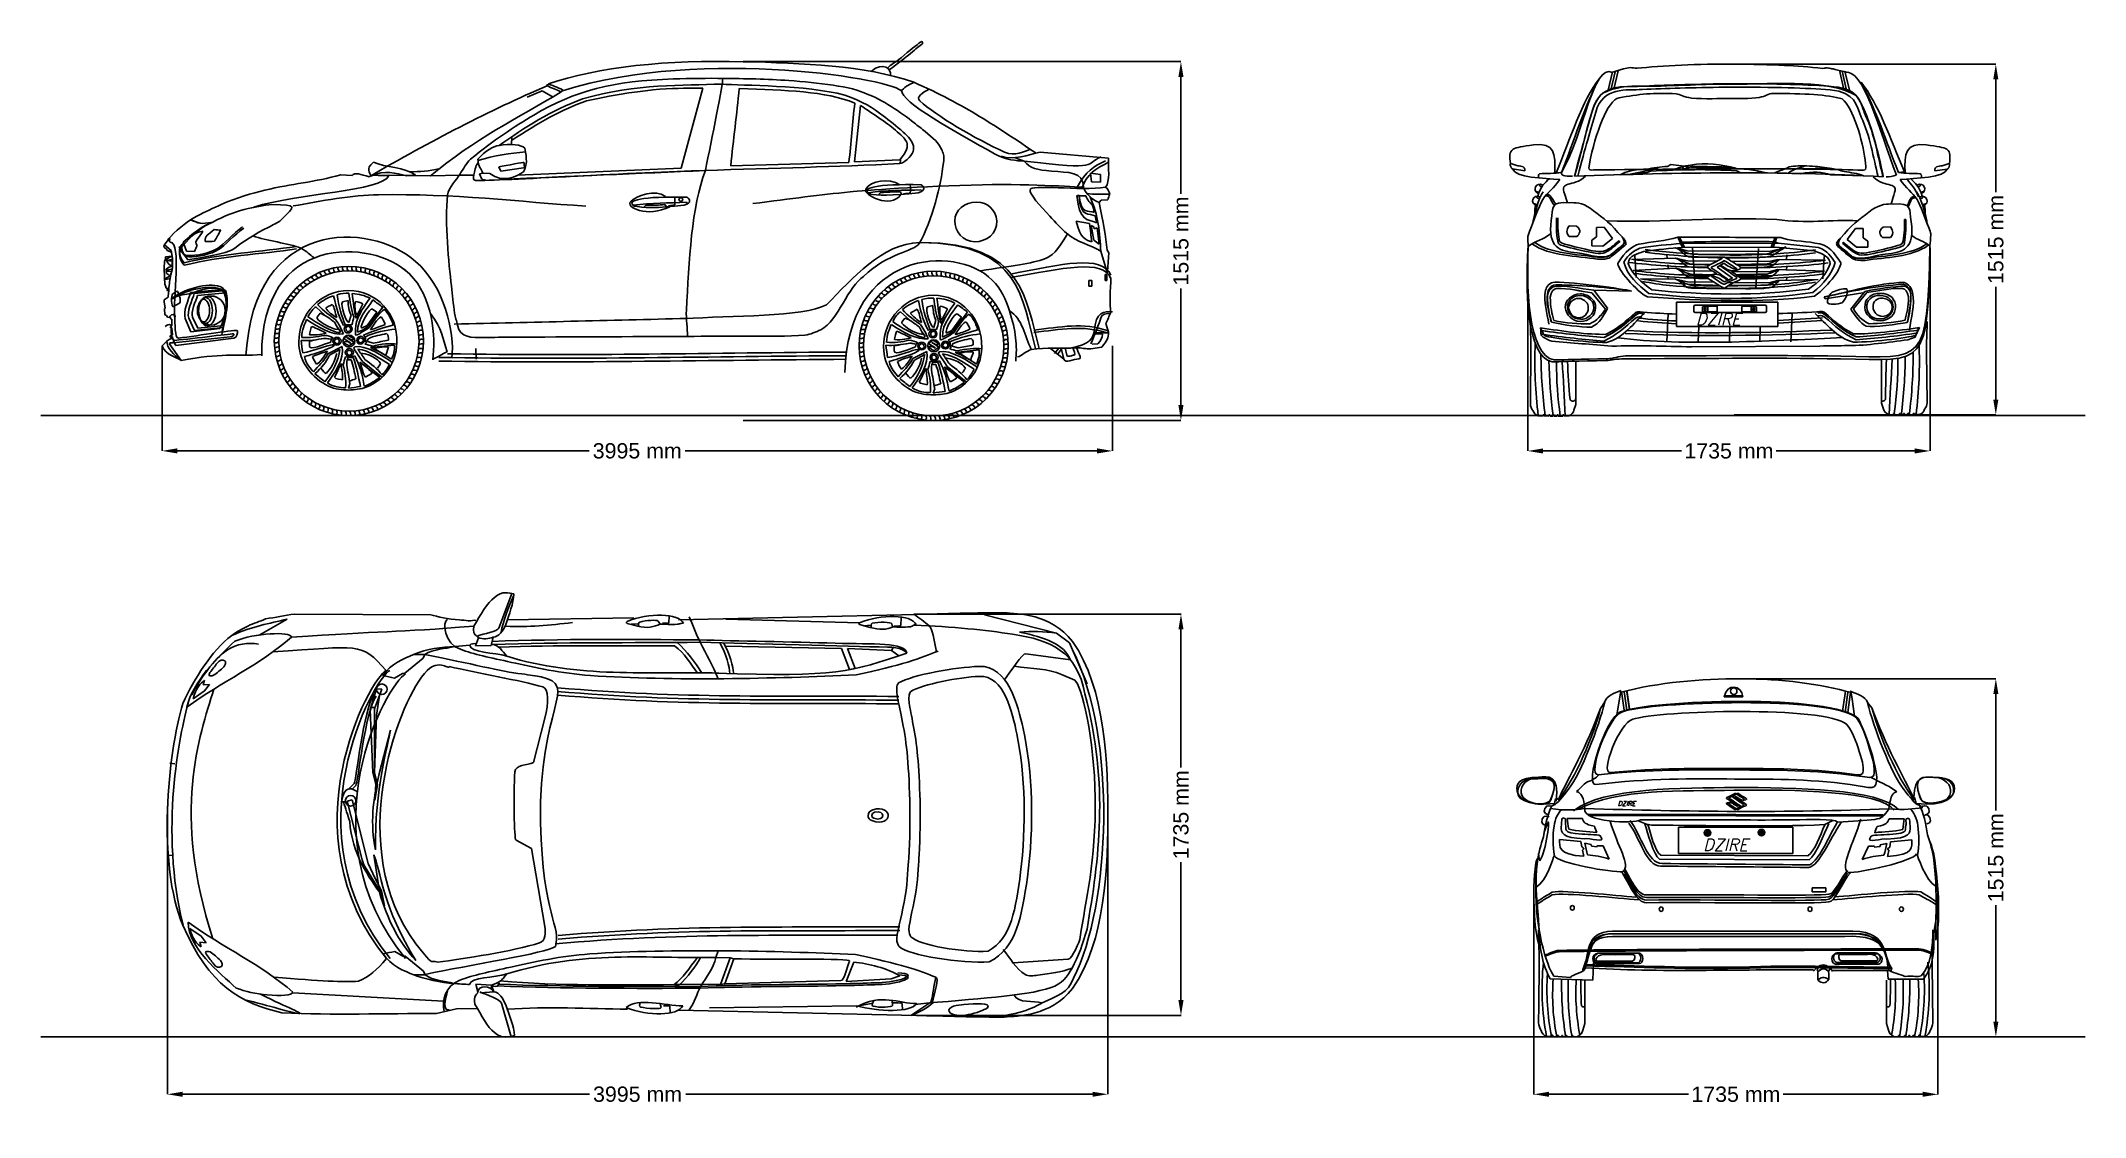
# Model space of a CAD drawing. Header units: millimetres. Extents: x 9317 to 18007, y 815 to 5389.
import ezdxf

# ---------------------------------------------------------------- set-up
doc = ezdxf.new("R2010")
doc.units = ezdxf.units.MM
doc.header["$MEASUREMENT"] = 0
doc.layers.add('Layer 1', color=7, linetype='Continuous')
doc.styles.add('MtXpl_Italic_IV50', font='italic_IV50.ttf')
doc.styles.get("Standard").update_dxf_attribs({"font": 'arial.ttf'})
doc.dimstyles.get("Standard").update_dxf_attribs({"dimtxt": 65, "dimasz": 65, "dimexe": 0.18, "dimexo": 0.0625, "dimgap": 20, "dimtad": 0, "dimdec": 1, "dimzin": 0, "dimdsep": 46, "dimtxsty": 'Standard', "dimcen": 0.09, "dimadec": 0, "dimazin": 0, "dimtfac": 1, "dimtdec": 1, "dimtofl": 0, "dimtmove": 0, "dimatfit": 3, "dimfxl": 0, "dimtolj": 1, "dimtzin": 0, "dimarcsym": 0})

msp = doc.modelspace()

# ---------------------------------------------------------------- texts
at = {"style": 'MtXpl_Italic_IV50'}
for height, p in [(50, (16352.35, 4181.55)), (20, (16019.58, 2137.89)), (50, (16382.36, 1947.14))]:
    msp.add_text('DZIRE', height=height, dxfattribs=at).set_placement(p)

# ---------------------------------------------------------------- blocks, each defined once
blk = doc.blocks.new('*D26')
at = {"color": 0, "lineweight": -2, "transparency": 16777216}
for p, q in [((9831.6, 4092.8), (9831.6, 3646.4)), ((13871.7, 4092.8), (13871.7, 3646.4)), ((9896.6, 3646.6), (11647.2, 3646.6)), ((13806.7, 3646.6), (12056.1, 3646.6))]:
    blk.add_line(p, q, dxfattribs=at)
at = {"color": 0, "transparency": 16777216}
for points in [[(9896.6, 3657.4), (9896.6, 3635.7), (9831.6, 3646.6)], [(13806.7, 3657.4), (13806.7, 3635.7), (13871.7, 3646.6)]]:
    blk.add_solid(points, dxfattribs=at)
at = {"layer": 'Defpoints', "color": 0, "transparency": 16777216}
for p in [(9831.6, 4092.9), (13871.7, 4092.9), (13871.7, 3646.6)]:
    blk.add_point(p, dxfattribs=at)
at = {"color": 0, "transparency": 16777216, "insert": (11851.7, 3646.6), "char_height": 65, "attachment_point": 5}
blk.add_mtext('\\A1;3995 mm', dxfattribs=at)
blk = doc.blocks.new('*D27')
at = {"color": 0, "lineweight": -2, "transparency": 16777216}
for p, q in [((15637.4, 4507.9), (15637.4, 3646.2)), ((17347.4, 4510.1), (17347.4, 3646.2)), ((15702.4, 3646.4), (16291, 3646.4)), ((17282.4, 3646.4), (16693.8, 3646.4))]:
    blk.add_line(p, q, dxfattribs=at)
at = {"color": 0, "transparency": 16777216}
for points in [[(15702.4, 3657.2), (15702.4, 3635.6), (15637.4, 3646.4)], [(17282.4, 3657.2), (17282.4, 3635.6), (17347.4, 3646.4)]]:
    blk.add_solid(points, dxfattribs=at)
at = {"layer": 'Defpoints', "color": 0, "transparency": 16777216}
for p in [(15637.4, 4508), (17347.4, 4510.2), (17347.4, 3646.4)]:
    blk.add_point(p, dxfattribs=at)
at = {"color": 0, "transparency": 16777216, "insert": (16492.4, 3646.4), "char_height": 65, "attachment_point": 5}
blk.add_mtext('\\A1;1735 mm', dxfattribs=at)
blk = doc.blocks.new('*D28')
at = {"color": 0, "lineweight": -2, "transparency": 16777216}
for p, q in [((12301.5, 5301), (14163.1, 5301)), ((14162.9, 5236), (14162.9, 4739.9)), ((14162.9, 3841.1), (14162.9, 4337.2)), ((12301.5, 3776.1), (14163.1, 3776.1))]:
    blk.add_line(p, q, dxfattribs=at)
at = {"color": 0, "transparency": 16777216}
for points in [[(14152.1, 5236), (14173.8, 5236), (14162.9, 5301)], [(14152.1, 3841.1), (14173.8, 3841.1), (14162.9, 3776.1)]]:
    blk.add_solid(points, dxfattribs=at)
at = {"layer": 'Defpoints', "color": 0, "transparency": 16777216}
for p in [(12301.4, 5301), (12301.4, 3776.1), (14162.9, 3776.1)]:
    blk.add_point(p, dxfattribs=at)
at = {"color": 0, "transparency": 16777216, "insert": (14162.9, 4538.6), "char_height": 65, "attachment_point": 5, "rotation": 90}
blk.add_mtext('\\A1;1515 mm', dxfattribs=at)
blk = doc.blocks.new('*D29')
at = {"color": 0, "lineweight": -2, "transparency": 16777216}
for p, q in [((16514.8, 5290.4), (17627.1, 5290.4)), ((17626.9, 5225.4), (17626.9, 4746.6)), ((17626.9, 3865), (17626.9, 4343.8)), ((16514.8, 3800), (17627.1, 3800))]:
    blk.add_line(p, q, dxfattribs=at)
at = {"color": 0, "transparency": 16777216}
for points in [[(17616.1, 5225.4), (17637.7, 5225.4), (17626.9, 5290.4)], [(17616.1, 3865), (17637.7, 3865), (17626.9, 3800)]]:
    blk.add_solid(points, dxfattribs=at)
at = {"layer": 'Defpoints', "color": 0, "transparency": 16777216}
for p in [(16514.8, 5290.4), (16514.8, 3800), (17626.9, 3800)]:
    blk.add_point(p, dxfattribs=at)
at = {"color": 0, "transparency": 16777216, "insert": (17626.9, 4545.2), "char_height": 65, "attachment_point": 5, "rotation": 90}
blk.add_mtext('\\A1;1515 mm', dxfattribs=at)
blk = doc.blocks.new('*D30')
at = {"color": 0, "lineweight": -2, "transparency": 16777216}
for p, q in [((16524.3, 2678.5), (17627.3, 2678.5)), ((17627.1, 2613.5), (17627.1, 2118.6)), ((17627.1, 1221), (17627.1, 1715.9)), ((16524.3, 1156), (17627.3, 1156))]:
    blk.add_line(p, q, dxfattribs=at)
at = {"color": 0, "transparency": 16777216}
for points in [[(17616.3, 2613.5), (17637.9, 2613.5), (17627.1, 2678.5)], [(17616.3, 1221), (17637.9, 1221), (17627.1, 1156)]]:
    blk.add_solid(points, dxfattribs=at)
at = {"layer": 'Defpoints', "color": 0, "transparency": 16777216}
for p in [(16524.2, 2678.5), (16524.2, 1156), (17627.1, 1156)]:
    blk.add_point(p, dxfattribs=at)
at = {"color": 0, "transparency": 16777216, "insert": (17627.1, 1917.3), "char_height": 65, "attachment_point": 5, "rotation": 90}
blk.add_mtext('\\A1;1515 mm', dxfattribs=at)
blk = doc.blocks.new('*D31')
at = {"color": 0, "lineweight": -2, "transparency": 16777216}
for p, q in [((13028.2, 2952.7), (14163.3, 2952.7)), ((14163.1, 2887.7), (14163.1, 2301.3)), ((14163.1, 1312.1), (14163.1, 1898.5)), ((13039.4, 1247.1), (14163.3, 1247.1))]:
    blk.add_line(p, q, dxfattribs=at)
at = {"color": 0, "transparency": 16777216}
for points in [[(14152.3, 2887.7), (14174, 2887.7), (14163.1, 2952.7)], [(14152.3, 1312.1), (14174, 1312.1), (14163.1, 1247.1)]]:
    blk.add_solid(points, dxfattribs=at)
at = {"layer": 'Defpoints', "color": 0, "transparency": 16777216}
for p in [(13028.1, 2952.7), (13039.4, 1247.1), (14163.1, 1247.1)]:
    blk.add_point(p, dxfattribs=at)
at = {"color": 0, "transparency": 16777216, "insert": (14163.1, 2099.9), "char_height": 65, "attachment_point": 5, "rotation": 90}
blk.add_mtext('\\A1;1735 mm', dxfattribs=at)
blk = doc.blocks.new('*D32')
at = {"color": 0, "lineweight": -2, "transparency": 16777216}
for p, q in [((9854.3, 2136.1), (9854.3, 911.9)), ((13852, 2136.1), (13852, 911.9)), ((9919.3, 912.1), (11648.7, 912.1)), ((13787, 912.1), (12057.6, 912.1))]:
    blk.add_line(p, q, dxfattribs=at)
at = {"color": 0, "transparency": 16777216}
for points in [[(9919.3, 922.9), (9919.3, 901.3), (9854.3, 912.1)], [(13787, 922.9), (13787, 901.3), (13852, 912.1)]]:
    blk.add_solid(points, dxfattribs=at)
at = {"layer": 'Defpoints', "color": 0, "transparency": 16777216}
for p in [(9854.3, 2136.2), (13852, 2136.2), (9854.3, 912.1)]:
    blk.add_point(p, dxfattribs=at)
at = {"color": 0, "transparency": 16777216, "insert": (11853.1, 912.1), "char_height": 65, "attachment_point": 5}
blk.add_mtext('\\A1;3995 mm', dxfattribs=at)
blk = doc.blocks.new('*D33')
at = {"color": 0, "lineweight": -2, "transparency": 16777216}
for p, q in [((17381.1, 1777.8), (17381.1, 911.8)), ((15663.1, 1733.1), (15663.1, 911.8)), ((15728.1, 911.9), (16320.7, 911.9)), ((17316.1, 911.9), (16723.5, 911.9))]:
    blk.add_line(p, q, dxfattribs=at)
at = {"color": 0, "transparency": 16777216}
for points in [[(15728.1, 922.8), (15728.1, 901.1), (15663.1, 911.9)], [(17316.1, 922.8), (17316.1, 901.1), (17381.1, 911.9)]]:
    blk.add_solid(points, dxfattribs=at)
at = {"layer": 'Defpoints', "color": 0, "transparency": 16777216}
for p in [(17381.1, 1777.8), (15663.1, 1733.1), (17381.1, 911.9)]:
    blk.add_point(p, dxfattribs=at)
at = {"color": 0, "transparency": 16777216, "insert": (16522.1, 911.9), "char_height": 65, "attachment_point": 5}
blk.add_mtext('\\A1;1735 mm', dxfattribs=at)

# ---------------------------------------------------------------- dimensions: what is measured, and where the dimension line sits
for base, p1, p2, text, picture, middle in [((14162.94, 3776.13), (12301.4, 5300.98), (12301.4, 3776.13), '1515 mm', '*D28', (14162.94, 4538.56)), ((17626.92, 3800.02), (16514.77, 5290.4), (16514.77, 3800.02), '1515 mm', '*D29', (17626.92, 4545.21)), ((14163.12, 1247.1), (13028.13, 2952.66), (13039.38, 1247.1), '1735 mm', '*D31', (14163.12, 2099.88)), ((17627.1, 1156.05), (16524.2, 2678.46), (16524.2, 1156.05), '1515 mm', '*D30', (17627.1, 1917.25))]:
    dim = msp.add_linear_dim(base=base, p1=p1, p2=p2, angle=90, text=text, dimstyle='Standard')
    dim.commit()
    dim.dimension.update_dxf_attribs({"geometry": picture, "text_midpoint": middle})
for base, p1, p2, text, picture, middle in [((17347.4, 3646.4), (15637.42, 4507.98), (17347.4, 4510.19), '1735 mm', '*D27', (16492.41, 3646.4)), ((13871.7, 3646.58), (9831.62, 4092.9), (13871.7, 4092.9), '3995 mm', '*D26', (11851.66, 3646.58)), ((9854.27, 912.11), (13851.99, 2136.16), (9854.27, 2136.16), '3995 mm', '*D32', (11853.13, 912.11)), ((17381.06, 911.93), (15663.12, 1733.12), (17381.06, 1777.83), '1735 mm', '*D33', (16522.09, 911.93))]:
    dim = msp.add_linear_dim(base=base, p1=p1, p2=p2, text=text, dimstyle='Standard')
    dim.commit()
    dim.dimension.update_dxf_attribs({"geometry": picture, "text_midpoint": middle})

# ---------------------------------------------------------------- linework, layer by layer
at = {"color": 5}
for p, q in [((9316.64, 3797.72), (18006.54, 3797.72)), ((9316.64, 1156.18), (18006.54, 1156.18))]:
    msp.add_line(p, q, dxfattribs=at)
for centre, radius in [((10626.01, 4113.68), 317.07), ((10626.01, 4113.68), 298.03), ((13111.88, 4093.13), 317.07), ((13111.88, 4093.13), 298.03), ((10626.01, 4113.68), 25.51), ((10626.01, 4113.68), 25.51), ((10626.01, 4113.68), 25.51), ((13111.88, 4093.13), 25.51), ((13111.88, 4093.13), 25.51)]:
    msp.add_circle(centre, radius)
for centre, radius, start, end in [((10436.16, 4360.1), 18.51, 200.335286, 263.685591), ((10452, 4371.54), 18.51, 196.735286, 260.085591), ((10468.54, 4381.95), 18.51, 193.135286, 256.485591), ((10485.7, 4391.31), 18.51, 189.535286, 252.885591), ((10503.4, 4399.58), 18.51, 185.935286, 249.285591), ((10521.6, 4406.71), 18.51, 182.335286, 245.685591), ((10540.2, 4412.69), 18.51, 178.735286, 242.085591), ((10559.15, 4417.49), 18.51, 175.135286, 238.485591), ((10578.36, 4421.09), 18.51, 171.535286, 234.885591), ((10597.75, 4423.47), 18.51, 167.935286, 231.285591), ((10617.26, 4424.63), 18.51, 164.335286, 227.685591), ((10636.8, 4424.57), 18.51, 160.735286, 224.085591), ((10656.3, 4423.28), 18.51, 157.135286, 220.485591), ((10675.68, 4420.77), 18.51, 153.535286, 216.885591), ((10694.87, 4417.04), 18.51, 149.935286, 213.285591), ((10713.78, 4412.12), 18.51, 146.335286, 209.685591), ((10732.35, 4406.02), 18.51, 142.735286, 206.085591), ((10750.49, 4398.77), 18.51, 139.135286, 202.485591), ((10768.15, 4390.39), 18.51, 135.535286, 198.885591), ((10785.24, 4380.92), 18.51, 131.935286, 195.285591), ((10801.71, 4370.39), 18.51, 128.335286, 191.685591), ((10817.48, 4358.85), 18.51, 124.735286, 188.085591), ((10832.5, 4346.35), 18.51, 121.135286, 184.485591), ((10846.7, 4332.92), 18.51, 117.535286, 180.885591), ((12937.87, 4350.99), 18.51, 196.735286, 260.085591), ((12954.4, 4361.41), 18.51, 193.135286, 256.485591), ((12971.56, 4370.77), 18.51, 189.535286, 252.885591), ((12989.27, 4379.03), 18.51, 185.935286, 249.285591), ((13007.46, 4386.17), 18.51, 182.335286, 245.685591), ((13026.07, 4392.14), 18.51, 178.735286, 242.085591), ((13045.01, 4396.94), 18.51, 175.135286, 238.485591), ((13064.22, 4400.54), 18.51, 171.535286, 234.885591), ((13083.62, 4402.93), 18.51, 167.935286, 231.285591), ((13103.12, 4404.09), 18.51, 164.335286, 227.685591), ((13122.67, 4404.03), 18.51, 160.735286, 224.085591), ((13142.17, 4402.73), 18.51, 157.135286, 220.485591), ((13161.55, 4400.22), 18.51, 153.535286, 216.885591), ((13180.73, 4396.5), 18.51, 149.935286, 213.285591), ((13199.64, 4391.57), 18.51, 146.335286, 209.685591), ((13218.21, 4385.47), 18.51, 142.735286, 206.085591), ((13236.36, 4378.22), 18.51, 139.135286, 202.485591), ((13254.01, 4369.84), 18.51, 135.535286, 198.885591), ((13271.11, 4360.37), 18.51, 131.935286, 195.285591), ((13287.57, 4349.85), 18.51, 128.335286, 191.685591), ((13303.34, 4338.31), 18.51, 124.735286, 188.085591), ((10358.77, 4272.91), 18.51, 221.935286, 285.285591), ((10369.3, 4289.37), 18.51, 218.335286, 281.685591), ((10380.84, 4305.15), 18.51, 214.735286, 278.085591), ((10393.34, 4320.16), 18.51, 211.135286, 274.485591), ((10406.77, 4334.36), 18.51, 207.535286, 270.885591), ((10421.06, 4347.69), 18.51, 203.935286, 267.285591), ((10860.03, 4318.63), 18.51, 113.935286, 177.285591), ((10872.44, 4303.53), 18.51, 110.335286, 173.685591), ((10883.87, 4287.69), 18.51, 106.735286, 170.085591), ((10894.29, 4271.15), 18.51, 103.135286, 166.485591), ((10903.65, 4253.99), 18.51, 99.535286, 162.885591), ((12866.7, 4284.6), 18.51, 214.735286, 278.085591), ((12879.21, 4299.62), 18.51, 211.135286, 274.485591), ((12892.63, 4313.82), 18.51, 207.535286, 270.885591), ((12906.92, 4327.15), 18.51, 203.935286, 267.285591), ((12922.02, 4339.56), 18.51, 200.335286, 263.685591), ((13318.36, 4325.8), 18.51, 121.135286, 184.485591), ((13332.56, 4312.38), 18.51, 117.535286, 180.885591), ((13345.89, 4298.09), 18.51, 113.935286, 177.285591), ((13358.3, 4282.99), 18.51, 110.335286, 173.685591), ((13369.74, 4267.14), 18.51, 106.735286, 170.085591), ((13380.15, 4250.61), 18.51, 103.135286, 166.485591), ((10327.57, 4201.44), 18.51, 236.335286, 299.685591), ((10333.67, 4220.01), 18.51, 232.735286, 296.085591), ((10340.92, 4238.16), 18.51, 229.135286, 292.485591), ((10349.3, 4255.81), 18.51, 225.535286, 288.885591), ((10911.91, 4236.28), 18.51, 95.935286, 159.285591), ((10919.05, 4218.09), 18.51, 92.335286, 155.685591), ((10925.02, 4199.49), 18.51, 88.735286, 152.085591), ((10929.82, 4180.54), 18.51, 85.135286, 148.485591), ((10933.42, 4161.33), 18.51, 81.535286, 144.885591), ((12819.53, 4199.47), 18.51, 232.735286, 296.085591), ((12826.79, 4217.61), 18.51, 229.135286, 292.485591), ((12835.17, 4235.27), 18.51, 225.535286, 288.885591), ((12844.64, 4252.36), 18.51, 221.935286, 285.285591), ((12855.16, 4268.83), 18.51, 218.335286, 281.685591), ((13389.51, 4233.45), 18.51, 99.535286, 162.885591), ((13397.77, 4215.74), 18.51, 95.935286, 159.285591), ((13404.91, 4197.55), 18.51, 92.335286, 155.685591), ((13410.89, 4178.94), 18.51, 88.735286, 152.085591), ((13415.68, 4160), 18.51, 85.135286, 148.485591), ((10315.12, 4124.47), 18.51, 250.735286, 314.085591), ((10316.41, 4143.97), 18.51, 247.135286, 310.485591), ((10315.06, 4104.93), 18.51, 254.335286, 317.685591), ((10318.92, 4163.35), 18.51, 243.535286, 306.885591), ((10322.65, 4182.53), 18.51, 239.935286, 303.285591), ((10935.81, 4141.94), 18.51, 77.935286, 141.285591), ((10936.97, 4122.43), 18.51, 74.335286, 137.685591), ((10935.61, 4083.39), 18.51, 67.135286, 130.485591), ((10936.91, 4102.89), 18.51, 70.735286, 134.085591), ((12800.98, 4103.92), 18.51, 250.735286, 314.085591), ((12802.27, 4123.42), 18.51, 247.135286, 310.485591), ((12804.79, 4142.8), 18.51, 243.535286, 306.885591), ((12808.51, 4161.99), 18.51, 239.935286, 303.285591), ((12813.43, 4180.9), 18.51, 236.335286, 299.685591), ((13419.28, 4140.79), 18.51, 81.535286, 144.885591), ((13421.67, 4121.39), 18.51, 77.935286, 141.285591), ((13422.83, 4101.88), 18.51, 74.335286, 137.685591), ((13422.77, 4082.34), 18.51, 70.735286, 134.085591), ((17515.76, 4027.43), 1848.21, 177.647626, 187.187731), ((15453.76, 4027.43), 1848.21, 352.968856, 2.352374), ((10316.22, 4085.42), 18.51, 257.935286, 321.285591), ((10318.6, 4066.02), 18.51, 261.535286, 324.885591), ((10322.2, 4046.81), 18.51, 265.135286, 328.485591), ((10327, 4027.87), 18.51, 268.735286, 332.085591), ((10332.98, 4009.26), 18.51, 272.335286, 335.685591), ((10911.1, 3989.2), 18.51, 49.135286, 112.485591), ((10918.35, 4007.34), 18.51, 52.735286, 116.085591), ((10924.45, 4025.91), 18.51, 56.335286, 119.685591), ((10929.38, 4044.82), 18.51, 59.935286, 123.285591), ((10933.1, 4064.01), 18.51, 63.535286, 126.885591), ((12800.92, 4084.38), 18.51, 254.335286, 317.685591), ((12802.08, 4064.87), 18.51, 257.935286, 321.285591), ((12804.47, 4045.48), 18.51, 261.535286, 324.885591), ((12808.07, 4026.27), 18.51, 265.135286, 328.485591), ((12812.86, 4007.32), 18.51, 268.735286, 332.085591), ((13404.22, 3986.8), 18.51, 52.735286, 116.085591), ((13410.32, 4005.36), 18.51, 56.335286, 119.685591), ((13415.24, 4024.28), 18.51, 59.935286, 123.285591), ((13418.96, 4043.46), 18.51, 63.535286, 126.885591), ((13421.48, 4062.84), 18.51, 67.135286, 130.485591), ((17818.46, 4071.97), 2125.23, 180.392259, 187.486533), ((17831.35, 4072.29), 2104.41, 181.164834, 187.496775), ((17347.57, 4021.26), 1588.26, 179.872567, 188.195461), ((118341.34, 9244.05), 102689.86, 182.9124914, 183.0415735), ((17937.5, 4079.83), 2131.31, 181.416927, 185.792396), ((25012.18, 3729.21), 7855.93, 177.765035, 179.011557), ((-980385.22, 56295.43), 998939.16, 356.98772765, 357.00127598), ((15510.61, 4033.19), 1700.17, 352.306039, 0.243248), ((15177.85, 4068.18), 2064.54, 352.537253, 359.447743), ((15269.8, 4060.1), 2005.97, 352.553139, 0.170611), ((10340.11, 3991.07), 18.51, 275.935286, 339.285591), ((10348.38, 3973.36), 18.51, 279.535286, 342.885591), ((10357.74, 3956.2), 18.51, 283.135286, 346.485591), ((10368.15, 3939.67), 18.51, 286.735286, 350.085591), ((10379.59, 3923.82), 18.51, 290.335286, 353.685591), ((10845.26, 3892.99), 18.51, 27.535286, 90.885591), ((10858.68, 3907.19), 18.51, 31.135286, 94.485591), ((10871.19, 3922.21), 18.51, 34.735286, 98.085591), ((10882.73, 3937.98), 18.51, 38.335286, 101.685591), ((10893.25, 3954.45), 18.51, 41.935286, 105.285591), ((10902.72, 3971.54), 18.51, 45.535286, 108.885591), ((12818.84, 3988.72), 18.51, 272.335286, 335.685591), ((12825.98, 3970.52), 18.51, 275.935286, 339.285591), ((12834.24, 3952.81), 18.51, 279.535286, 342.885591), ((12843.6, 3935.66), 18.51, 283.135286, 346.485591), ((12854.01, 3919.12), 18.51, 286.735286, 350.085591), ((13357.05, 3901.66), 18.51, 34.735286, 98.085591), ((13368.59, 3917.44), 18.51, 38.335286, 101.685591), ((13379.11, 3933.9), 18.51, 41.935286, 105.285591), ((13388.59, 3951), 18.51, 45.535286, 108.885591), ((13396.96, 3968.65), 18.51, 49.135286, 112.485591), ((10391.99, 3908.72), 18.51, 293.935286, 357.285591), ((10405.33, 3894.43), 18.51, 297.535286, 0.885591), ((10419.53, 3881.01), 18.51, 301.135286, 4.485591), ((10434.54, 3868.5), 18.51, 304.735286, 8.085591), ((10450.32, 3856.96), 18.51, 308.335286, 11.685591), ((10466.78, 3846.44), 18.51, 311.935286, 15.285591), ((10483.88, 3836.97), 18.51, 315.535286, 18.885591), ((10501.53, 3828.59), 18.51, 319.135286, 22.485591), ((10519.68, 3821.33), 18.51, 322.735286, 26.085591), ((10538.24, 3815.23), 18.51, 326.335286, 29.685591), ((10692.88, 3809.87), 18.51, 355.135286, 58.485591), ((10711.82, 3814.67), 18.51, 358.735286, 62.085591), ((10730.43, 3820.64), 18.51, 2.335286, 65.685591), ((10748.62, 3827.78), 18.51, 5.935286, 69.285591), ((10766.33, 3836.04), 18.51, 9.535286, 72.885591), ((10783.49, 3845.4), 18.51, 13.135286, 76.485591), ((10800.02, 3855.82), 18.51, 16.735286, 80.085591), ((10815.87, 3867.25), 18.51, 20.335286, 83.685591), ((10830.97, 3879.66), 18.51, 23.935286, 87.285591), ((12865.45, 3903.28), 18.51, 290.335286, 353.685591), ((12877.86, 3888.18), 18.51, 293.935286, 357.285591), ((12891.19, 3873.89), 18.51, 297.535286, 0.885591), ((12905.39, 3860.46), 18.51, 301.135286, 4.485591), ((12920.41, 3847.96), 18.51, 304.735286, 8.085591), ((12936.18, 3836.42), 18.51, 308.335286, 11.685591), ((12952.65, 3825.89), 18.51, 311.935286, 15.285591), ((13234.48, 3807.23), 18.51, 5.935286, 69.285591), ((13252.19, 3815.5), 18.51, 9.535286, 72.885591), ((13269.35, 3824.85), 18.51, 13.135286, 76.485591), ((13285.88, 3835.27), 18.51, 16.735286, 80.085591), ((13301.73, 3846.71), 18.51, 20.335286, 83.685591), ((13316.83, 3859.11), 18.51, 23.935286, 87.285591), ((13331.12, 3872.45), 18.51, 27.535286, 90.885591), ((13344.54, 3886.65), 18.51, 31.135286, 94.485591), ((15828.55, 3871.6), 13.38, 210.922599, 348.212391), ((17143.73, 3874.47), 16.81, 262.449325, 324.598819), ((10557.16, 3810.31), 18.51, 329.935286, 33.285591), ((10576.34, 3806.59), 18.51, 333.535286, 36.885591), ((10595.72, 3804.07), 18.51, 337.135286, 40.485591), ((10615.22, 3802.78), 18.51, 340.735286, 44.085591), ((10634.76, 3802.72), 18.51, 344.335286, 47.685591), ((10654.27, 3803.88), 18.51, 347.935286, 51.285591), ((10673.67, 3806.27), 18.51, 351.535286, 54.885591), ((12969.74, 3816.42), 18.51, 315.535286, 18.885591), ((12987.39, 3808.04), 18.51, 319.135286, 22.485591), ((13005.54, 3800.79), 18.51, 322.735286, 26.085591), ((13024.11, 3794.69), 18.51, 326.335286, 29.685591), ((13043.02, 3789.77), 18.51, 329.935286, 33.285591), ((13062.2, 3786.04), 18.51, 333.535286, 36.885591), ((13081.58, 3783.53), 18.51, 337.135286, 40.485591), ((13101.08, 3782.24), 18.51, 340.735286, 44.085591), ((13120.63, 3782.18), 18.51, 344.335286, 47.685591), ((13140.13, 3783.34), 18.51, 347.935286, 51.285591), ((13159.53, 3785.72), 18.51, 351.535286, 54.885591), ((13178.74, 3789.32), 18.51, 355.135286, 58.485591), ((13197.68, 3794.12), 18.51, 358.735286, 62.085591), ((13216.29, 3800.1), 18.51, 2.335286, 65.685591), ((16768.73, 1358.68), 1070.75, 173.867781, 190.80282), ((16732.08, 1355.07), 1013.23, 176.036353, 191.259726), ((16671.69, 1336.34), 928.65, 175.965588, 191.186301), ((17208.45, 1377.74), 1427.52, 179.079948, 188.931527), ((16950.35, 1349.37), 1141.82, 177.466051, 189.446624), ((16820.49, 1345.63), 978.9, 176.880638, 190.733552), ((18441.41, 1391.22), 2578.31, 179.842158, 182.306298), ((14600.82, 1391.22), 2578.31, 357.693702, 0.157842), ((16221.74, 1345.63), 978.9, 349.266448, 3.119362), ((16091.88, 1349.37), 1141.82, 350.553376, 2.533949), ((15833.78, 1377.74), 1427.52, 351.068473, 0.920052), ((16370.54, 1336.34), 928.65, 348.813699, 4.034412), ((16310.15, 1355.07), 1013.23, 348.740274, 3.963647), ((16273.5, 1358.68), 1070.75, 349.19718, 6.132219), ((15873.77, 1293.94), 10.74, 217.034437, 301.853505), ((17168.46, 1293.94), 10.74, 238.146495, 322.965563)]:
    msp.add_arc(centre, radius, start, end)
at = {"layer": 'Layer 1'}
for p, q in [((15997.73, 5257.83), (15979.02, 5180.2)), ((16009.45, 5257.83), (15990.74, 5180.2)), ((16021.17, 5261.73), (16002.46, 5184.1)), ((16962.33, 5264.63), (16981.04, 5183.09)), ((16974.05, 5260.73), (16992.76, 5179.18)), ((16985.77, 5260.73), (17004.48, 5179.18)), ((11383.98, 5150.73), (11447.97, 5176.51)), ((11447.97, 5176.51), (11494.74, 5149.42)), ((11528.83, 5172.63), (11536.68, 5179.56)), ((12131.13, 5188.24), (12038.18, 4848.62)), ((11317.09, 4948.42), (11318.66, 4982.36)), ((13564, 4916.66), (13854.38, 4891.46)), ((10973.23, 4816.21), (10794.53, 4818.2)), ((11098.41, 4818.44), (10973.23, 4816.21)), ((11098.41, 4818.44), (11157.33, 4818.44)), ((11181.64, 4824.34), (11195.37, 4827.13)), ((12038.18, 4848.62), (11343.25, 4818.33)), ((13778.12, 4826.97), (13820.8, 4821.61)), ((13778.12, 4826.97), (13820.8, 4821.61)), ((13782.13, 4789.91), (13778.12, 4826.97)), ((13820.32, 4789.22), (13782.13, 4789.91)), ((13820.32, 4789.22), (13782.13, 4789.91)), ((13820.8, 4821.61), (13820.32, 4789.22)), ((13820.8, 4821.61), (13820.32, 4789.22)), ((16781.06, 4846.34), (16852.04, 4842.03)), ((16781.06, 4846.34), (16852.04, 4842.03)), ((16853.58, 4845.48), (16781.06, 4846.34)), ((16852.04, 4842.03), (16916.62, 4845.04)), ((16852.04, 4842.03), (16916.62, 4845.04)), ((16867.26, 4848.05), (16853.58, 4845.48)), ((16867.26, 4848.05), (16853.58, 4845.48)), ((16860.4, 4848.72), (16860.7, 4842.44)), ((16916.62, 4845.04), (16867.26, 4848.05)), ((16916.62, 4845.04), (16867.26, 4848.05)), ((15661.06, 4698.41), (15677.46, 4693.64)), ((15670.55, 4750.92), (15685.02, 4745.46)), ((17322.86, 4750.89), (17308.41, 4745.43)), ((17332.36, 4698.38), (17315.95, 4693.6)), ((17238.17, 4630.39), (17244.2, 4630.39)), ((13793, 4542.1), (13781.58, 4604.54)), ((13781.58, 4604.54), (13793, 4598.93)), ((13793, 4598.93), (13794.33, 4590.13)), ((13815.33, 4525.83), (13793, 4542.1)), ((13794.33, 4590.13), (13807.54, 4594.12)), ((13807.54, 4594.12), (13815.33, 4525.83)), ((15909.18, 4541.86), (15908.99, 4517.58)), ((15929.37, 4556.8), (15909.18, 4541.86)), ((15929.53, 4596.65), (15929.37, 4556.8)), ((15962.22, 4596.96), (15929.53, 4596.65)), ((15956.92, 4517.18), (15997.66, 4548.98)), ((15997.66, 4548.98), (15962.22, 4596.96)), ((16029.23, 4535.51), (16025.33, 4539.41)), ((16274.82, 4555.7), (16295.07, 4510.86)), ((16282.62, 4555.7), (16302.89, 4510.86)), ((16688.79, 4553.44), (16672.53, 4512.49)), ((16696.6, 4553.44), (16680.33, 4512.49)), ((16975.16, 4529.85), (16979.08, 4533.75)), ((16994.58, 4544.61), (17030.01, 4592.59)), ((17035.33, 4512.81), (16994.58, 4544.61)), ((17030.01, 4592.59), (17062.73, 4592.27)), ((17062.73, 4592.27), (17062.88, 4552.43)), ((17062.88, 4552.43), (17083.07, 4537.49)), ((17083.07, 4537.49), (17083.24, 4513.21)), ((15908.99, 4517.58), (15956.92, 4517.18)), ((16077.95, 4459.63), (16264.62, 4466.49)), ((16092.23, 4478.77), (16098.22, 4384.33)), ((16228.53, 4479.78), (16229.97, 4465.16)), ((16232.44, 4436.84), (16233.87, 4422.23)), ((16264.6, 4509.45), (16315.8, 4497.36)), ((16264.62, 4466.49), (16315.82, 4454.38)), ((16315.8, 4497.36), (16663.04, 4493.95)), ((16315.82, 4454.38), (16442.7, 4453.14)), ((16337.83, 4510.99), (16348.31, 4346.06)), ((16503.24, 4452.55), (16663.06, 4450.99)), ((16617.77, 4507.09), (16607.29, 4342.16)), ((16663.04, 4493.95), (16700, 4503.1)), ((16663.06, 4450.99), (16700.02, 4460.12)), ((16700, 4460.12), (16897.61, 4456.85)), ((16738.83, 4479.77), (16736.84, 4459.51)), ((16738.86, 4432.94), (16736.86, 4412.68)), ((16897.01, 4472.42), (16891.01, 4377.98)), ((17083.24, 4513.21), (17035.33, 4512.81)), ((13783.55, 4370.31), (13771.66, 4370.31)), ((13771.66, 4370.31), (13771.66, 4346.19)), ((13771.66, 4370.31), (13783.55, 4370.31)), ((13771.66, 4346.19), (13771.66, 4370.31)), ((13771.66, 4346.19), (13783.55, 4346.19)), ((13783.55, 4346.19), (13771.66, 4346.19)), ((13783.55, 4346.19), (13783.55, 4370.31)), ((13783.55, 4370.31), (13783.55, 4346.19)), ((13848.41, 4396.87), (13840.67, 4396.87)), ((13840.67, 4396.87), (13840.67, 4371.15)), ((13840.67, 4396.87), (13848.41, 4396.87)), ((13840.67, 4371.15), (13840.67, 4396.87)), ((13840.67, 4371.15), (13848.41, 4371.15)), ((13848.41, 4371.15), (13840.67, 4371.15)), ((13848.41, 4371.15), (13848.41, 4396.87)), ((13848.41, 4396.87), (13848.41, 4371.15)), ((16085.75, 4412.79), (16264.62, 4423.53)), ((16116.99, 4377.63), (16264.6, 4376.67)), ((16232.44, 4389.98), (16233.87, 4375.37)), ((16264.6, 4376.67), (16315.8, 4364.57)), ((16264.62, 4423.53), (16315.82, 4411.43)), ((16315.8, 4364.57), (16429.62, 4363.45)), ((16315.82, 4411.43), (16423.59, 4410.37)), ((16487.34, 4362.89), (16663.04, 4361.17)), ((16503.06, 4409.6), (16663.06, 4408.03)), ((16663.04, 4361.17), (16700, 4370.32)), ((16663.06, 4408.03), (16700.02, 4417.18)), ((16700, 4417.18), (16899.34, 4410.76)), ((16700, 4370.32), (16872, 4375.6)), ((16738.86, 4383.75), (16736.86, 4373.62)), ((15917.71, 4329.27), (16077.58, 4326.15)), ((16700.49, 4279.12), (16269.03, 4279.12)), ((16269.03, 4279.12), (16269.03, 4174.73)), ((16269.03, 4279.12), (16700.49, 4279.12)), ((16269.03, 4174.73), (16269.03, 4279.12)), ((16380.12, 4259.11), (16402.16, 4259.11)), ((16380.12, 4238.77), (16380.12, 4259.11)), ((16402.16, 4259.11), (16402.16, 4238.77)), ((16587.39, 4258.78), (16609.43, 4258.78)), ((16587.39, 4238.43), (16587.39, 4258.78)), ((16609.43, 4258.78), (16609.43, 4238.43)), ((16700.49, 4174.73), (16700.49, 4279.12)), ((16700.49, 4279.12), (16700.49, 4174.73)), ((16901.24, 4293.4), (16897.38, 4300.97)), ((16901.24, 4293.4), (17061.8, 4318.15)), ((10613.53, 4170.78), (10623.4, 4176.63)), ((10623.4, 4176.63), (10633.14, 4171.46)), ((10633.14, 4171.46), (10633.14, 4160.04)), ((16233.43, 4229.76), (16228.94, 4110.88)), ((16269.03, 4174.73), (16700.49, 4174.73)), ((16700.49, 4174.73), (16269.03, 4174.73)), ((16364.13, 4174.73), (16361.71, 4110.88)), ((16402.16, 4238.77), (16380.12, 4238.77)), ((16496.91, 4174.73), (16494.49, 4110.88)), ((16609.43, 4238.43), (16587.39, 4238.43)), ((16625.78, 4174.73), (16623.35, 4110.88)), ((16760.65, 4229.76), (16756.13, 4110.88)), ((10564.26, 4108.1), (10565.11, 4117.65)), ((10575.84, 4100.22), (10564.26, 4108.1)), ((10565.11, 4117.65), (10574.82, 4123.84)), ((10574.82, 4123.84), (10584.56, 4117.99)), ((10585.05, 4107.1), (10575.84, 4100.22)), ((10584.56, 4117.99), (10585.05, 4107.1)), ((10613.69, 4159.54), (10613.53, 4170.78)), ((10619.57, 4153.69), (10613.69, 4159.54)), ((10628.76, 4154.5), (10619.57, 4153.69)), ((10633.14, 4160.04), (10628.76, 4154.5)), ((10665.32, 4110.59), (10666.5, 4122.48)), ((10676.55, 4105.73), (10665.32, 4110.59)), ((10666.5, 4122.48), (10675.71, 4127.52)), ((10675.71, 4127.52), (10686.08, 4122.66)), ((10686.61, 4111.43), (10676.55, 4105.73)), ((10686.08, 4122.66), (10686.61, 4111.43)), ((13050.13, 4087.55), (13050.97, 4097.11)), ((13061.7, 4079.68), (13050.13, 4087.55)), ((13050.97, 4097.11), (13060.68, 4103.3)), ((13060.68, 4103.3), (13070.42, 4097.45)), ((13070.91, 4086.55), (13061.7, 4079.68)), ((13070.42, 4097.45), (13070.91, 4086.55)), ((13099.4, 4150.23), (13109.27, 4156.09)), ((13099.55, 4139), (13099.4, 4150.23)), ((13105.43, 4133.14), (13099.55, 4139)), ((13114.62, 4133.96), (13105.43, 4133.14)), ((13109.27, 4156.09), (13119, 4150.91)), ((13119, 4139.5), (13114.62, 4133.96)), ((13119, 4150.91), (13119, 4139.5)), ((13151.18, 4090.05), (13152.37, 4101.94)), ((13162.42, 4085.19), (13151.18, 4090.05)), ((13152.37, 4101.94), (13161.58, 4106.97)), ((13161.58, 4106.97), (13171.95, 4102.12)), ((13172.47, 4090.88), (13162.42, 4085.19)), ((13171.95, 4102.12), (13172.47, 4090.88)), ((13799.86, 4149.49), (13854.4, 4146.57)), ((10617.86, 4070.56), (10627.26, 4075.42)), ((10618.02, 4058.33), (10617.86, 4070.56)), ((10628.6, 4052.29), (10618.02, 4058.33)), ((10627.26, 4075.42), (10636.47, 4070.4)), ((10638.31, 4059.67), (10628.6, 4052.29)), ((10636.47, 4070.4), (10638.31, 4059.67)), ((11165.79, 4082.32), (11167.52, 4035.83)), ((13103.73, 4050.02), (13113.12, 4054.87)), ((13103.88, 4037.79), (13103.73, 4050.02)), ((13114.46, 4031.75), (13103.88, 4037.79)), ((13113.12, 4054.87), (13122.34, 4049.86)), ((13124.17, 4039.12), (13114.46, 4031.75)), ((13122.34, 4049.86), (13124.17, 4039.12)), ((13607.09, 4083.4), (13665.41, 4037.2)), ((13643.91, 4083.26), (13625.93, 4060.3)), ((13654.2, 4078.15), (13636.25, 4055.15)), ((11299.76, 2928.69), (11837.13, 2936.4)), ((11827.43, 2911.33), (11857.13, 2910.72)), ((12228.65, 2931.61), (12796.97, 2916.14)), ((12814.1, 2903.66), (12845.78, 2905.34)), ((13327.28, 2949.73), (13633.32, 2871.66)), ((13633.32, 2871.66), (13688.65, 2830.3)), ((13688.65, 2830.3), (13764.61, 2657.02)), ((10742.92, 2635.24), (10715.99, 2546.19)), ((10742.92, 2635.24), (10715.99, 2546.19)), ((10735.28, 2550.21), (10765.77, 2633.62)), ((10735.28, 2550.21), (10765.77, 2633.62)), ((10765.77, 2633.62), (10742.92, 2635.24)), ((10756.13, 2607.21), (10743.05, 2523.23)), ((10756.13, 2607.21), (10743.05, 2523.23)), ((16032.7, 2627.26), (16027.01, 2591.54)), ((16035.6, 2622.66), (16038.43, 2603.82)), ((16046.71, 2622.66), (16049.54, 2603.82)), ((16057.82, 2628.2), (16060.65, 2609.36)), ((16057.82, 2622.66), (16060.65, 2603.82)), ((16057.82, 2622.66), (16060.65, 2603.82)), ((16060.65, 2609.36), (16069.53, 2549.86)), ((16987.35, 2626.09), (16984.52, 2605.48)), ((16998.46, 2620.02), (16995.63, 2599.41)), ((17009.57, 2620.02), (17006.73, 2599.41)), ((17010.09, 2627.28), (17015.78, 2591.56)), ((10715.99, 2546.19), (10727.21, 2279.26)), ((10715.99, 2546.19), (10727.21, 2279.26)), ((10716.72, 2556.54), (10735.99, 2556.52)), ((10734.63, 2279.31), (10735.28, 2550.21)), ((10734.63, 2279.31), (10735.28, 2550.21)), ((10743.05, 2523.23), (10734.63, 2279.31)), ((10743.05, 2523.23), (10734.63, 2279.31)), ((15946.43, 2552.22), (15964.99, 2579.52)), ((16027.01, 2591.54), (16016.53, 2525.05)), ((16038.43, 2603.82), (16047.34, 2544.31)), ((16049.54, 2603.82), (16058.44, 2544.31)), ((16060.65, 2603.82), (16069.53, 2544.31)), ((16060.65, 2603.82), (16069.53, 2544.31)), ((16550.5, 2605.71), (16473.8, 2605.71)), ((16473.8, 2605.71), (16473.8, 2600.74)), ((16473.8, 2605.71), (16550.5, 2605.71)), ((16473.8, 2600.74), (16473.8, 2605.71)), ((16473.8, 2600.74), (16550.5, 2600.74)), ((16550.5, 2600.74), (16473.8, 2600.74)), ((16550.5, 2600.74), (16550.5, 2605.71)), ((16550.5, 2605.71), (16550.5, 2600.74)), ((16984.52, 2605.48), (16975.62, 2540.36)), ((16995.63, 2599.41), (16986.72, 2534.29)), ((17006.73, 2599.41), (16997.83, 2534.29)), ((17015.78, 2591.56), (17026.25, 2519.53)), ((17100.49, 2553.93), (17081.3, 2576.85)), ((9864.27, 2318.95), (9885.86, 2316.65)), ((10727.21, 2279.26), (10739.86, 2230.83)), ((10727.21, 2279.26), (10739.86, 2230.83)), ((10747.76, 2227.25), (10734.63, 2279.31)), ((10747.76, 2227.25), (10734.63, 2279.31)), ((10739.86, 2230.83), (10736.57, 2162.51)), ((10739.86, 2230.83), (10736.57, 2162.51)), ((10736.57, 2162.51), (10747.76, 2227.25)), ((10736.57, 2162.51), (10747.76, 2227.25)), ((17264.3, 2174.05), (17281.42, 2174.05)), ((17281.42, 2174.05), (17287.82, 2148.39)), ((10640.29, 2164.11), (10618.31, 2157.68)), ((10618.31, 2157.68), (10682, 1907.85)), ((10618.31, 2157.68), (10682, 1907.85)), ((10707.83, 1893.6), (10640.29, 2164.11)), ((10707.83, 1893.6), (10640.29, 2164.11)), ((15755.4, 2168.49), (15748.98, 2142.83)), ((15772.51, 2168.49), (15755.4, 2168.49)), ((15896.06, 2097.04), (17148.48, 2093.98)), ((15896.07, 2102.65), (17148.49, 2099.59)), ((16764.21, 2047.78), (16278.02, 2047.78)), ((16278.02, 2047.78), (16278.02, 1934.77)), ((16278.02, 2047.78), (16764.21, 2047.78)), ((16278.02, 1934.77), (16278.02, 2047.78)), ((16387.68, 2022.72), (16415.44, 2022.72)), ((16401.55, 2036.59), (16401.55, 2008.83)), ((16617.07, 2024.15), (16644.81, 2024.15)), ((16630.94, 2038.02), (16630.94, 2010.26)), ((16764.21, 1934.77), (16764.21, 2047.78)), ((16764.21, 2047.78), (16764.21, 1934.77)), ((9855.35, 1927.25), (9874.83, 1927.87)), ((16278.02, 1934.77), (16764.21, 1934.77)), ((16764.21, 1934.77), (16278.02, 1934.77)), ((10682, 1907.85), (10688.85, 1886.85)), ((10682, 1907.85), (10688.85, 1886.85)), ((10688.85, 1886.85), (10756.33, 1777.58)), ((10688.85, 1886.85), (10756.33, 1777.58)), ((10737.82, 1829.33), (10707.83, 1893.6)), ((10737.82, 1829.33), (10707.83, 1893.6)), ((10764.99, 1776.96), (10737.82, 1829.33)), ((10764.99, 1776.96), (10737.82, 1829.33)), ((10756.33, 1777.58), (10777.04, 1712.37)), ((10756.33, 1777.58), (10777.04, 1712.37)), ((10777.04, 1712.37), (10764.99, 1776.96)), ((10777.04, 1712.37), (10764.99, 1776.96)), ((16846, 1789.78), (16903.83, 1789.78)), ((16846, 1772.43), (16846, 1789.78)), ((16903.83, 1772.43), (16846, 1772.43)), ((16903.83, 1789.78), (16903.83, 1772.43)), ((12246.67, 1491.75), (12186.77, 1492.77)), ((12205.83, 1378.14), (12246.67, 1491.75)), ((12262.72, 1488.32), (12223.95, 1381.52)), ((12246.67, 1491.8), (12262.72, 1488.32)), ((16932.17, 1438.77), (17185.43, 1437.86)), ((10387.25, 1343.6), (11028.05, 1308.07)), ((12007.42, 1378.8), (12213.77, 1379.89)), ((12008.58, 1378.04), (12025.94, 1372.6)), ((12223.95, 1381.52), (12203.63, 1378.2)), ((12158.43, 1279.34), (12784.24, 1287.91)), ((12787.8, 1286.29), (12852.61, 1299.18))]:
    msp.add_line(p, q, dxfattribs=at)
for points in [[(13056.26, 5384.18), (13063.37, 5389.3), (13066.18, 5385.71), (13063.79, 5377.33)], [(11475.12, 5206.12), (11677.75, 5278.72), (11986.03, 5309.75), (12301.4, 5300.98)], [(11533.42, 5177.51), (12145.2, 5367.28), (12962.32, 5222.78), (12977.07, 5173.04)], [(12301.4, 5300.98), (12554.58, 5293.94), (12815.25, 5287.2), (13027.75, 5213.47)], [(12846.67, 5259.8), (12898.12, 5303.63), (12932.16, 5269.69), (12928.64, 5242.47)], [(12915.02, 5273.84), (12930.69, 5289.17), (12948.54, 5299.12), (12973.34, 5317.09)], [(13063.79, 5377.33), (13041.61, 5359.93), (12999.46, 5322.32), (12922.84, 5265.65)], [(12973.34, 5317.09), (13009.33, 5348.88), (13039.49, 5372.11), (13056.26, 5384.18)], [(11412.46, 5074.27), (11585.25, 5176.9), (11750.64, 5219.84), (12005.08, 5227.4)], [(12005.08, 5227.4), (12077.71, 5229.56), (12149.6, 5231.1), (12220.52, 5229.56)], [(12141.63, 4837.89), (12167.93, 4970.15), (12217.12, 5209.98), (12214.88, 5228.3)], [(12216.23, 5229.63), (12306.28, 5229.35), (12406.36, 5227.06), (12495.5, 5220.63)], [(12495.5, 5220.63), (12618.39, 5211.73), (12765.09, 5196.27), (12828.96, 5163.2)], [(15757.89, 4828.57), (15817.85, 4971.66), (15868.26, 5136.84), (15941.74, 5229.4)], [(15757.89, 4828.57), (15817.85, 4971.66), (15868.26, 5136.84), (15941.74, 5229.4)], [(15780.28, 4830.07), (15880.1, 4998.98), (15913.02, 5296.46), (15997.7, 5255.08)], [(15941.74, 5229.4), (15878.4, 5112.12), (15834.12, 4963.18), (15780.31, 4830.09)], [(15941.74, 5229.4), (15878.4, 5112.12), (15834.12, 4963.18), (15780.31, 4830.09)], [(15993.85, 5255.03), (15993.85, 5255.03), (16044.79, 5270.02), (16044.79, 5270.02)], [(16044.79, 5270.02), (16044.79, 5270.02), (16073.26, 5275.62), (16073.26, 5275.62)], [(16073.26, 5275.62), (16081.53, 5276.16), (16091.45, 5272.69), (16101.79, 5273.5)], [(16101.79, 5273.5), (16151.75, 5277.31), (16220.26, 5282.94), (16290.84, 5286.39)], [(16290.84, 5286.39), (16361.43, 5289.85), (16438.92, 5290.9), (16514.77, 5290.4)], [(16480.4, 5204.28), (16728.2, 5207.42), (16919.5, 5223.21), (17033.53, 5157.9)], [(16514.77, 5290.4), (16590.61, 5289.89), (16664.79, 5287.84), (16728.78, 5285.11)], [(16728.78, 5285.11), (16776.56, 5283.07), (16836.21, 5278.43), (16891.96, 5272.15)], [(16930.05, 5271.09), (16936.52, 5269.62), (16942.87, 5267.92), (16949.07, 5266.35)], [(16949.07, 5266.35), (16951.83, 5265.66), (16982.63, 5259.75), (16990.5, 5257.7)], [(17204.39, 4818.35), (17131.03, 5008.99), (17063.67, 5280.18), (16983.07, 5255.08)], [(10712.08, 4811.85), (10971.86, 4963.74), (11227.78, 5094.48), (11468.23, 5198.16)], [(10973.29, 4816.24), (11158.47, 4970.44), (11344.3, 5062.07), (11528.83, 5172.63)], [(11264.19, 4945.14), (11374.82, 5021.8), (11485.72, 5094.3), (11619.19, 5142.62)], [(11317.59, 4965.56), (11430.06, 5040.47), (11533.89, 5100.18), (11636.42, 5134.04)], [(11468.3, 5198.22), (11461.74, 5203.81), (11475.6, 5202.31), (11477.88, 5204.97)], [(11468.3, 5198.22), (11488.48, 5189.69), (11507.88, 5181.47), (11528.83, 5172.63)], [(11475.14, 5206.12), (11496.29, 5196.59), (11526.85, 5188.66), (11538.61, 5177.53)], [(11619.19, 5142.62), (11852.24, 5209.08), (12044.09, 5198.92), (12209.79, 5205.91)], [(11636.42, 5134.04), (11912.15, 5194.52), (12026.12, 5187.46), (12131.19, 5188.24)], [(12209.79, 5205.91), (12303.37, 5198.24), (12565.98, 5202.86), (12733.8, 5158.84)], [(12249.56, 4858.44), (12259.72, 4969.86), (12274.96, 5076.14), (12285.1, 5187.56)], [(12285.1, 5187.56), (12485.74, 5179.37), (12650.07, 5175.98), (12776.35, 5125.14)], [(12733.8, 5158.84), (12810.81, 5133.04), (12854.86, 5102.83), (12897.01, 5070.89)], [(12828.96, 5163.2), (12887.07, 5144.99), (12976.57, 5082.2), (13028.33, 5041.2)], [(12977.02, 5179.19), (12967.65, 5130.1), (13209.68, 5000.78), (13369.77, 4909.57)], [(12977.02, 5179.19), (12993.95, 5199.19), (13010.93, 5203.99), (13027.76, 5213.47)], [(13027.76, 5213.47), (13134.74, 5166.46), (13223.78, 5118.37), (13306.48, 5068.42)], [(13092.81, 5183.7), (13063.83, 5170.26), (13035.7, 5149.79), (13052.81, 5134.22)], [(13052.81, 5134.22), (13120.71, 5072.38), (13289.98, 4972.62), (13413.22, 4916.26)], [(15835.31, 4814.26), (15891.12, 4992.69), (15908.74, 5153.7), (15965.79, 5171.93)], [(15899.36, 4867.38), (15924.36, 4995.15), (15976.55, 5138.72), (16025.6, 5147.61)], [(15912.53, 5095.38), (15944.44, 5211.66), (16049.23, 5192.58), (16116.21, 5196.39)], [(15925.98, 5087.04), (15957.05, 5196.88), (16058.95, 5178.85), (16124.08, 5182.45)], [(15965.79, 5171.93), (16043.37, 5203.24), (16088.55, 5196.83), (16127.29, 5196.66)], [(16025.6, 5147.61), (16105.97, 5162.2), (16176.05, 5170.03), (16267.77, 5164.73)], [(16116.21, 5196.39), (16217.8, 5202.2), (16337.68, 5204.44), (16477.15, 5207.1)], [(16124.08, 5182.45), (16222.89, 5187.93), (16339.49, 5190.04), (16475.15, 5192.56)], [(16127.29, 5196.66), (16258.39, 5196.1), (16411.3, 5208.36), (16480.4, 5204.28)], [(16267.77, 5164.73), (16285.38, 5162.02), (16300.32, 5149.87), (16333.15, 5146.54)], [(16333.15, 5146.54), (16386.87, 5141.08), (16462.66, 5144.72), (16484.61, 5144.62)], [(16475.15, 5192.56), (16699.27, 5193), (16817.81, 5189.17), (16923.16, 5180.86)], [(16477.15, 5207.1), (16707.62, 5207.55), (16829.48, 5203.5), (16937.8, 5194.71)], [(16484.61, 5144.62), (16525.35, 5144.51), (16583.93, 5142.92), (16621.38, 5148.89)], [(16621.38, 5148.89), (16649.1, 5153.29), (16656.59, 5165.77), (16682.27, 5165.71)], [(16682.27, 5165.71), (16810.25, 5165.47), (16911.79, 5161.58), (16974.12, 5142.62)], [(16923.16, 5180.86), (17032.47, 5172.27), (17032.17, 5114.74), (17055.24, 5065.49)], [(16937.8, 5194.71), (17050.19, 5185.62), (17049.89, 5124.71), (17073.59, 5072.57)], [(16974.12, 5142.62), (17020.36, 5107.38), (17061.61, 4962.39), (17071.3, 4883.52)], [(17033.53, 5157.9), (17096.49, 5077.1), (17149.43, 4811.16), (17148.77, 4811.2)], [(17238.24, 4832.47), (17178.29, 4975.56), (17127.86, 5121.2), (17054.38, 5213.76)], [(17054.38, 5213.76), (17117.72, 5096.5), (17159.56, 4963.41), (17213.36, 4830.3)], [(17238.24, 4832.47), (17178.29, 4975.56), (17127.86, 5121.2), (17054.38, 5213.76)], [(17054.38, 5213.76), (17117.72, 5096.5), (17159.56, 4963.41), (17213.36, 4830.3)], [(11143.26, 4886.6), (11241.74, 4967.1), (11328.31, 5024.27), (11412.46, 5074.27)], [(12776.35, 5125.14), (12766.82, 5042.88), (12761.02, 4954.77), (12751.49, 4872.56)], [(12800.32, 5114.38), (12800.32, 5114.38), (12774.91, 4875.39), (12774.91, 4875.39)], [(12949.25, 5010.28), (12909.9, 5042.65), (12851.55, 5082.52), (12800.32, 5114.38)], [(12897.01, 5070.89), (12922.21, 5051.81), (12955.94, 5025.16), (12982.66, 5001.75)], [(13028.33, 5041.2), (13044.71, 5028.24), (13060.7, 5016.03), (13075.5, 5004.06)], [(13306.48, 5068.42), (13389.22, 5018.45), (13465.62, 4966.61), (13547.39, 4912.09)], [(15835.94, 4814.12), (15868.58, 4941.1), (15890.77, 5016.12), (15912.53, 5095.38)], [(15849.62, 4814.26), (15882.41, 4938.51), (15904.42, 5010.7), (15925.98, 5087.04)], [(17055.24, 5065.49), (17091.36, 4988.26), (17106.49, 4891.86), (17126.73, 4811.19)], [(17073.59, 5072.57), (17110.74, 4990.82), (17126.31, 4896.59), (17147.11, 4811.19)], [(12968.14, 4883.45), (13027.86, 4954.74), (12992.4, 4969.44), (12949.25, 5010.28)], [(12982.66, 5001.75), (13026.86, 4963.06), (13052, 4924.24), (12988.17, 4876.92)], [(13075.5, 5004.06), (13107.89, 4977.84), (13135.48, 4953.35), (13146.13, 4926.66)], [(15751.96, 4829.35), (15755.93, 4909.13), (15751.28, 4958.61), (15661.91, 4946.88)], [(17241.44, 4829.32), (17237.47, 4909.1), (17242.14, 4958.58), (17331.5, 4946.84)], [(10719.57, 4814.42), (10718.57, 4830.09), (10693.06, 4844.37), (10730.07, 4873.4)], [(10719.57, 4814.42), (10718.57, 4830.09), (10693.06, 4844.37), (10730.07, 4873.4)], [(10730.07, 4873.4), (10781.91, 4851.51), (10863.25, 4852.4), (10909.73, 4819.78)], [(10730.07, 4873.4), (10781.91, 4851.51), (10863.25, 4852.4), (10909.73, 4819.78)], [(11098.41, 4823.58), (11113.23, 4846.68), (11123.39, 4867.84), (11143.26, 4886.6)], [(11174.82, 4871.85), (11162.93, 4856.81), (11161.48, 4832.9), (11157.31, 4819.72)], [(11173.92, 4886.13), (11207.57, 4923.69), (11238.57, 4941.57), (11264.16, 4945.14)], [(11195.37, 4827.15), (11188.23, 4846.81), (11176.57, 4852.19), (11173.92, 4886.13)], [(11173.98, 4881.04), (11245.25, 4901.75), (11311.18, 4912.59), (11376.54, 4917.73)], [(11263.27, 4854.19), (11298.76, 4860.67), (11369.65, 4873.61), (11369.65, 4873.61)], [(11264.16, 4945.14), (11310.86, 4952.09), (11362.96, 4948.31), (11373.19, 4933.51)], [(11369.65, 4873.61), (11369.34, 4865.87), (11375.72, 4851.43), (11368.76, 4850.38)], [(11373.19, 4933.51), (11384.11, 4884.21), (11382.46, 4865.6), (11369.65, 4834.29)], [(12136.51, 4837.89), (12443.9, 4849.96), (12690.91, 4852.82), (12968.14, 4867.99)], [(12751.49, 4872.56), (12751.49, 4872.56), (12249.56, 4858.44), (12249.56, 4858.44)], [(12774.91, 4875.39), (12774.91, 4875.39), (12968.14, 4883.45), (12968.14, 4883.45)], [(12988.17, 4876.92), (12982.18, 4872.48), (12976.18, 4869.83), (12968.14, 4868.02)], [(12968.21, 4868.05), (12969.8, 4873.09), (12974.29, 4882.54), (12969.1, 4885)], [(13154.32, 4879.12), (13146.92, 4815), (13136.63, 4767.31), (13119.73, 4702.4)], [(13146.13, 4926.66), (13150.36, 4917.21), (13158.63, 4899.31), (13154.32, 4879.12)], [(13369.77, 4909.57), (13417.46, 4882.38), (13465.33, 4879.91), (13496.15, 4878.57)], [(13398.14, 4898.86), (13451.03, 4881.7), (13515.68, 4903.72), (13564, 4916.66)], [(13413.22, 4916.26), (13457.16, 4896.18), (13499.91, 4921.3), (13522.72, 4928.52)], [(13456.23, 4893.09), (13471.95, 4887.37), (13480.45, 4884.27), (13496.15, 4878.55)], [(13496.15, 4878.6), (13827.92, 4837.84), (13752.35, 4866.58), (13823.49, 4896.63)], [(13496.15, 4878.55), (13523.97, 4845.5), (13548.65, 4842.01), (13613.11, 4835.95)], [(13721.24, 4767.2), (13763.39, 4839.83), (13787.44, 4851.96), (13841.59, 4879.96)], [(13741.88, 4762.06), (13760.54, 4824), (13802.93, 4846.84), (13857.08, 4874.82)], [(13854.38, 4891.46), (13853.82, 4852.3), (13862.59, 4791.54), (13842.59, 4767.33)], [(15574.94, 4928.51), (15557.19, 4916.69), (15561.12, 4896.89), (15563.33, 4867.73)], [(15566.77, 4850.15), (15564.19, 4856.08), (15560.2, 4868.48), (15565.01, 4868.71)], [(15565.01, 4868.71), (15565.01, 4868.71), (15590.93, 4859.54), (15590.93, 4859.54)], [(15661.91, 4946.88), (15615.22, 4940.77), (15588.48, 4937.54), (15574.94, 4928.51)], [(15926.4, 4841.03), (15899.66, 4840.77), (15893.03, 4834.91), (15899.36, 4867.38)], [(16329.48, 4861.62), (16395.25, 4874.31), (16456.94, 4862.06), (16523.72, 4848.3)], [(16329.48, 4861.62), (16395.25, 4874.31), (16456.94, 4862.06), (16523.72, 4848.3)], [(17071.3, 4883.52), (17076.88, 4837.92), (17082.02, 4838.15), (17040.08, 4839.9)], [(17331.5, 4946.84), (17378.17, 4940.74), (17404.91, 4937.5), (17418.47, 4928.48)], [(17428.39, 4868.67), (17428.39, 4868.67), (17402.48, 4859.51), (17402.48, 4859.51)], [(17418.47, 4928.48), (17436.22, 4916.65), (17432.29, 4896.85), (17430.08, 4867.69)], [(17426.62, 4850.11), (17429.22, 4856.05), (17433.21, 4868.45), (17428.39, 4868.67)], [(10796.32, 4816.86), (10767.34, 4749.04), (10407.67, 4742), (10221.41, 4683.13)], [(10432.1, 4786.13), (10484.75, 4795.08), (10536.8, 4804.39), (10591.42, 4820.09)], [(10591.42, 4820.09), (10591.42, 4820.09), (10639.25, 4816.99), (10639.25, 4816.99)], [(10639.25, 4816.99), (10650.56, 4831.56), (10676.1, 4821.66), (10712.08, 4811.85)], [(10871.12, 4816.39), (10825.69, 4824.74), (10778.13, 4844.55), (10719.57, 4814.42)], [(10871.12, 4816.39), (10825.69, 4824.74), (10778.13, 4844.55), (10719.57, 4814.42)], [(10723.01, 4818.23), (10747.44, 4817.76), (10771.88, 4817.34), (10796.32, 4816.86)], [(10909.73, 4819.78), (10909.73, 4819.78), (10871.12, 4816.39), (10871.12, 4816.39)], [(10909.73, 4819.78), (10909.73, 4819.78), (10871.12, 4816.39), (10871.12, 4816.39)], [(10885.27, 4833.56), (10926.5, 4832.3), (10967.77, 4836.21), (11009, 4845.26)], [(11098.38, 4824.42), (11084.92, 4797.07), (11049.35, 4768.67), (11045.6, 4734.13)], [(11157.31, 4819.72), (11153.16, 4806.57), (11154.29, 4796.99), (11163.69, 4796.36)], [(11163.69, 4796.36), (11259.75, 4793.32), (11865.5, 4832.56), (12136.51, 4837.89)], [(11181.64, 4824.34), (11190.62, 4794.37), (11197.49, 4799.75), (11208.75, 4796.68)], [(11224.84, 4826.26), (11224.84, 4826.26), (11195.37, 4827.15), (11195.37, 4827.15)], [(11369.65, 4834.29), (11338.34, 4811.95), (11281.17, 4783.37), (11224.84, 4826.26)], [(11271.33, 4836.1), (11271.33, 4836.1), (11263.27, 4854.19), (11263.27, 4854.19)], [(11368.76, 4850.38), (11368.76, 4850.38), (11271.33, 4836.1), (11271.33, 4836.1)], [(12141.63, 4837.89), (11860.01, 4827.31), (11557.01, 4811.87), (11275.37, 4801.32)], [(12060.65, 4245.05), (12071.99, 4448.47), (12082.04, 4688.62), (12141.63, 4837.89)], [(12838.24, 4739.43), (12799.58, 4763.71), (12867.19, 4782.53), (13058.6, 4777.65)], [(12822.97, 4758.49), (12844.2, 4796.6), (12921.21, 4807.31), (12968.25, 4778.12)], [(13319.91, 4777.7), (13541.44, 4782.32), (13740.19, 4766.44), (13750.11, 4767.17)], [(13521.9, 4755.5), (13519.4, 4781.95), (13734.61, 4750.48), (13842.57, 4767.28)], [(13613.11, 4835.95), (13683.74, 4827.39), (13747.5, 4839.78), (13750.36, 4762.06)], [(15573.07, 4844.8), (15570.38, 4845.23), (15567.87, 4847.61), (15566.77, 4850.15)], [(15573.07, 4844.8), (15582.5, 4809.52), (15707.62, 4803.99), (15773.75, 4800.75)], [(15625.48, 4836.4), (15625.48, 4836.4), (15573.07, 4844.8), (15573.07, 4844.8)], [(15590.93, 4859.54), (15599.92, 4856.5), (15627.87, 4860.68), (15625.48, 4836.4)], [(15681.82, 4740.35), (15654.95, 4752.98), (15672.07, 4793.13), (15702.25, 4776.21)], [(15679.93, 4728.81), (15689.79, 4769.95), (15711.87, 4787.25), (15728.12, 4803.22)], [(15684.41, 4806.74), (15681.38, 4813.47), (15682.18, 4819.96), (15687.55, 4824.65)], [(15687.55, 4824.65), (15718.46, 4825.78), (15749.91, 4825.22), (15780.31, 4830.07)], [(15773.74, 4800.75), (15749.16, 4762.55), (15720.33, 4745.74), (15701.3, 4714.96)], [(15762.19, 4833.27), (15753.65, 4824.21), (15761.49, 4830.79), (15751.96, 4829.35)], [(15780.31, 4830.09), (15780.31, 4830.09), (15757.89, 4828.57), (15757.89, 4828.57)], [(15827.5, 4814.26), (15813.14, 4816.43), (15773.21, 4807.99), (15781.17, 4833.85)], [(15808.79, 4779.64), (15790.04, 4773.92), (15782.85, 4770.18), (15794.9, 4736.89)], [(15882.64, 4814.94), (15856.1, 4788.65), (15827.54, 4785.36), (15808.79, 4779.64)], [(17148.77, 4811.2), (16704.43, 4838.66), (16285.75, 4829.51), (15835.31, 4814.26)], [(17040.08, 4839.9), (16827.52, 4848.78), (16356.96, 4845.37), (15926.4, 4841.03)], [(16030.39, 4820.62), (16081.94, 4847.65), (16135.83, 4842.07), (16191.14, 4846.79)], [(16191.14, 4846.79), (16191.14, 4846.79), (16064.88, 4821.58), (16064.88, 4821.58)], [(16098.08, 4824.32), (16120.29, 4827.52), (16139.13, 4827.43), (16159.62, 4835.04)], [(16140.45, 4844.12), (16171.44, 4849.52), (16201.54, 4855.17), (16230.86, 4855.66)], [(16140.45, 4844.12), (16171.44, 4849.52), (16201.54, 4855.17), (16230.86, 4855.66)], [(16159.62, 4835.02), (16159.62, 4835.02), (16140.45, 4844.12), (16140.45, 4844.12)], [(16524.74, 4837.45), (16406.7, 4843.85), (16287.02, 4843.85), (16159.62, 4835.02)], [(16524.74, 4837.45), (16406.7, 4843.85), (16287.02, 4843.85), (16159.62, 4835.02)], [(16230.86, 4855.66), (16235.97, 4855.75), (16241.07, 4863.51), (16246.13, 4863.39)], [(16230.86, 4855.66), (16235.97, 4855.75), (16241.07, 4863.51), (16246.13, 4863.39)], [(16245.07, 4843.89), (16262.78, 4844.03), (16281.18, 4848.26), (16298.19, 4857.36)], [(16246.13, 4863.39), (16274.99, 4862.67), (16306.69, 4855.29), (16330.53, 4852.09)], [(16246.13, 4863.39), (16274.99, 4862.67), (16306.69, 4855.29), (16330.53, 4852.09)], [(16296.94, 4844.25), (16296.94, 4844.25), (16298.19, 4857.36), (16298.19, 4857.36)], [(16338.65, 4856.52), (16338.65, 4856.52), (16296.94, 4844.25), (16296.94, 4844.25)], [(16338.65, 4856.52), (16338.65, 4856.52), (16296.94, 4844.25), (16296.94, 4844.25)], [(16298.19, 4857.36), (16298.19, 4857.36), (16329.48, 4861.62), (16329.48, 4861.62)], [(16298.19, 4857.36), (16298.19, 4857.36), (16329.48, 4861.62), (16329.48, 4861.62)], [(16330.53, 4852.09), (16457.45, 4849.21), (16550.69, 4853.23), (16650.85, 4828.27)], [(16330.53, 4852.09), (16457.45, 4849.21), (16550.69, 4853.23), (16650.85, 4828.27)], [(16461.77, 4854.19), (16461.77, 4854.19), (16338.65, 4856.52), (16338.65, 4856.52)], [(16461.77, 4854.19), (16461.77, 4854.19), (16338.65, 4856.52), (16338.65, 4856.52)], [(16522.88, 4847.19), (16522.88, 4847.19), (16461.77, 4854.19), (16461.77, 4854.19)], [(16522.88, 4847.19), (16522.88, 4847.19), (16461.77, 4854.19), (16461.77, 4854.19)], [(16523.72, 4848.3), (16523.72, 4848.3), (16522.88, 4847.19), (16522.88, 4847.19)], [(16523.72, 4848.3), (16523.72, 4848.3), (16522.88, 4847.19), (16522.88, 4847.19)], [(16543.1, 4828.6), (16536.98, 4828.97), (16530.84, 4837.14), (16524.74, 4837.45)], [(16543.1, 4828.6), (16536.98, 4828.97), (16530.84, 4837.14), (16524.74, 4837.45)], [(16650.85, 4828.27), (16614.94, 4831.52), (16579.07, 4826.45), (16543.1, 4828.6)], [(16650.85, 4828.27), (16614.94, 4831.52), (16579.07, 4826.45), (16543.1, 4828.6)], [(16726.78, 4843.78), (16713.17, 4839.41), (16700, 4834.13), (16687.41, 4827.87)], [(16726.78, 4843.78), (16713.17, 4839.41), (16700, 4834.13), (16687.41, 4827.87)], [(16687.41, 4827.87), (16687.41, 4827.87), (16797.27, 4824.4), (16797.27, 4824.4)], [(16687.41, 4827.87), (16687.41, 4827.87), (16797.27, 4824.4), (16797.27, 4824.4)], [(16756.41, 4855.64), (16746.34, 4853.44), (16736.46, 4846.88), (16726.78, 4843.78)], [(16756.41, 4855.64), (16746.34, 4853.44), (16736.46, 4846.88), (16726.78, 4843.78)], [(16742.35, 4826.13), (16763.74, 4845.06), (16791.19, 4847.61), (16815.61, 4858.35)], [(16797.48, 4858.13), (16783.56, 4856.78), (16769.83, 4858.58), (16756.41, 4855.64)], [(16797.48, 4858.13), (16783.56, 4856.78), (16769.83, 4858.58), (16756.41, 4855.64)], [(16797.27, 4824.4), (16851.18, 4836.28), (16888.84, 4830.86), (16925.45, 4820.36)], [(16797.27, 4824.4), (16851.18, 4836.28), (16888.84, 4830.86), (16925.45, 4820.36)], [(16848.12, 4856.31), (16831.1, 4856.5), (16814.14, 4859.74), (16797.48, 4858.13)], [(16848.12, 4856.31), (16831.1, 4856.5), (16814.14, 4859.74), (16797.48, 4858.13)], [(16929.44, 4846.6), (16902.59, 4850.17), (16875.23, 4856.01), (16848.12, 4856.31)], [(16929.44, 4846.6), (16902.59, 4850.17), (16875.23, 4856.01), (16848.12, 4856.31)], [(16925.45, 4820.36), (16925.45, 4820.36), (17063.78, 4816.01), (17063.78, 4816.01)], [(16925.45, 4820.36), (16925.45, 4820.36), (17063.78, 4816.01), (17063.78, 4816.01)], [(16982.34, 4834.58), (16965.09, 4837.73), (16947.37, 4844.22), (16929.44, 4846.6)], [(16982.34, 4834.58), (16965.09, 4837.73), (16947.37, 4844.22), (16929.44, 4846.6)], [(17063.78, 4816.01), (17038.57, 4826.38), (17011.09, 4829.35), (16982.34, 4834.58)], [(17063.78, 4816.01), (17038.57, 4826.38), (17011.09, 4829.35), (16982.34, 4834.58)], [(17105.58, 4811.7), (17132.1, 4785.43), (17160.66, 4782.12), (17179.41, 4776.41)], [(17203.71, 4818.82), (17192.1, 4814.5), (17173.27, 4811.7), (17160.47, 4811.2)], [(17305.84, 4824.61), (17274.93, 4825.75), (17243.5, 4825.19), (17213.1, 4830.03)], [(17213.36, 4830.3), (17213.36, 4830.3), (17238.24, 4832.47), (17238.24, 4832.47)], [(17420.34, 4844.76), (17410.91, 4809.48), (17285.79, 4803.95), (17219.66, 4800.72)], [(17219.68, 4800.72), (17244.25, 4762.52), (17273.08, 4745.71), (17292.11, 4714.92)], [(17231.22, 4833.24), (17239.74, 4824.18), (17231.9, 4830.75), (17241.44, 4829.32)], [(17250.16, 4802.49), (17266.4, 4777.26), (17284.24, 4763.01), (17298.83, 4726.84)], [(17313.49, 4728.78), (17303.6, 4769.92), (17281.53, 4787.21), (17265.28, 4803.19)], [(17311.6, 4740.32), (17338.46, 4752.95), (17321.36, 4793.09), (17291.18, 4776.18)], [(17308.99, 4806.7), (17312.01, 4813.43), (17311.23, 4819.92), (17305.84, 4824.61)], [(17402.48, 4859.51), (17393.49, 4856.47), (17365.54, 4860.64), (17367.92, 4836.37)], [(17367.92, 4836.37), (17367.92, 4836.37), (17420.34, 4844.76), (17420.34, 4844.76)], [(17420.34, 4844.76), (17423.03, 4845.2), (17425.52, 4847.58), (17426.62, 4850.11)], [(9867.06, 4557.14), (9947.04, 4639.79), (10016.05, 4661.79), (10083.71, 4693.5)], [(10047.15, 4619.19), (10138.39, 4669.27), (10229.23, 4685.52), (10299.37, 4694.42)], [(10299.37, 4694.42), (10408.03, 4690.64), (10402.5, 4690.66), (10336.9, 4627.43)], [(10389.71, 4687.54), (10504.75, 4710.14), (10642.66, 4733.32), (10751.56, 4735.21)], [(10751.56, 4735.21), (11071.68, 4740.8), (11347.68, 4705.6), (11633.62, 4686.73)], [(11045.6, 4734.13), (11032.97, 4617.51), (11050.17, 4444.35), (11062.24, 4347.68)], [(11989.97, 4684.66), (11898.1, 4635.65), (11794.31, 4682.82), (11825.47, 4708.17)], [(11838.94, 4687.25), (11800.25, 4711.53), (11871.72, 4729.51), (12063.12, 4724.66)], [(11825.47, 4708.17), (11855.11, 4732.29), (11925.58, 4761.56), (11971.94, 4727.36)], [(11834.37, 4690.48), (11911.41, 4701.77), (11986.11, 4700.53), (12061.41, 4703.19)], [(11888.84, 4690.8), (11917.34, 4691.48), (11943.46, 4690.51), (11969.26, 4693.81)], [(11969.26, 4693.81), (11969.26, 4693.81), (11975.69, 4683.55), (11975.69, 4683.55)], [(12011.83, 4692.16), (12012.8, 4702), (12011.62, 4714.08), (12011.96, 4725.42)], [(12063.12, 4724.66), (12073.17, 4719.85), (12086.9, 4700.3), (12051.04, 4691.14)], [(12061.41, 4703.19), (12061.41, 4703.19), (12065.3, 4696.57), (12065.3, 4696.57)], [(12342.49, 4697.67), (12510.37, 4719.59), (12627.65, 4734.34), (12756.76, 4747.62)], [(12756.76, 4747.62), (12815.01, 4753.63), (13058.85, 4772.29), (13319.91, 4777.7)], [(12971.93, 4736.44), (12930.01, 4671.37), (12810.47, 4736.05), (12822.97, 4758.49)], [(12834.99, 4743.48), (12912.21, 4755.92), (12982.45, 4753.87), (13057.67, 4756.07)], [(13046.52, 4744.16), (12933.29, 4729.85), (12869.92, 4732.08), (12838.24, 4739.43)], [(12880.21, 4736.05), (12882.34, 4739.04), (12882.92, 4744.97), (12886.59, 4745.1)], [(12886.59, 4745.1), (12914.65, 4746), (12970.03, 4749.78), (12970.72, 4747.75)], [(12970.72, 4747.75), (12970.72, 4747.75), (12974.47, 4736.63), (12974.47, 4736.63)], [(12983.13, 4739.72), (12992.84, 4741.19), (13011.74, 4739.96), (13012.27, 4744.08)], [(13012.27, 4744.08), (13013.11, 4750.22), (13012.71, 4764.87), (13012.48, 4778.41)], [(13058.6, 4777.65), (13068.65, 4772.85), (13082.37, 4753.29), (13046.52, 4744.16)], [(13119.73, 4702.4), (13100.88, 4645.62), (13077.26, 4569.35), (13050.43, 4527.74)], [(13057.67, 4756.07), (13057.67, 4756.07), (13062.48, 4750.67), (13062.48, 4750.67)], [(13293.8, 4704.13), (13344.46, 4702.79), (13373.41, 4670.85), (13380.68, 4624.78)], [(13605.68, 4643.73), (13565.1, 4688.62), (13517.15, 4738.59), (13521.9, 4755.5)], [(13720.58, 4731.85), (13722.11, 4726.23), (13729.38, 4736.57), (13729.77, 4731.43)], [(13805.07, 4616.54), (13764.15, 4631.76), (13730.66, 4621.37), (13720.58, 4731.85)], [(13729.77, 4731.43), (13737.15, 4632.34), (13772.79, 4659.95), (13798.36, 4645.36)], [(13729.77, 4731.43), (13729.77, 4731.43), (13758.8, 4731.01), (13758.8, 4731.01)], [(13795.68, 4660.58), (13767.01, 4668.19), (13741.05, 4650.69), (13729.77, 4731.43)], [(13750.36, 4762.06), (13762.14, 4740.48), (13780.25, 4714.5), (13815.24, 4702.92)], [(13758.8, 4731.01), (13763.94, 4711.29), (13779.56, 4699.61), (13785.62, 4693.39)], [(13762.14, 4740.48), (13794.85, 4734.94), (13827.55, 4737.96), (13860.28, 4738.33)], [(13822.19, 4494.8), (13817.38, 4571.84), (13812.6, 4648.85), (13776.91, 4725.86)], [(13785.62, 4693.39), (13788.98, 4682.47), (13792.34, 4671.53), (13795.68, 4660.58)], [(13815.24, 4702.92), (13815.24, 4702.92), (13823.3, 4712.32), (13823.3, 4712.32)], [(13815.24, 4702.92), (13833.64, 4618.04), (13842.28, 4560.29), (13849.58, 4499.69)], [(13823.3, 4712.32), (13823.3, 4712.32), (13852.25, 4713.39), (13852.25, 4713.39)], [(13860.31, 4738.33), (13855.98, 4748.3), (13854.38, 4762.45), (13842.59, 4767.28)], [(13852.25, 4713.39), (13854.93, 4721.72), (13857.61, 4730.01), (13860.31, 4738.33)], [(15701.3, 4714.96), (15684.02, 4686.99), (15658.68, 4611.04), (15636.93, 4557.62)], [(15676.11, 4689.17), (15642.9, 4696.73), (15660.65, 4739.17), (15688.81, 4726.85)], [(15657.7, 4608.57), (15663.03, 4646.67), (15684.51, 4725.5), (15703.07, 4747.61)], [(15685.75, 4718.89), (15676.62, 4722.02), (15676.11, 4719.77), (15675.97, 4728.92)], [(15698.03, 4768.76), (15688.9, 4771.89), (15688.41, 4769.64), (15688.25, 4778.8)], [(15747.74, 4692.27), (15737.54, 4704.88), (15732.57, 4733.76), (15713.21, 4730.11)], [(15755.56, 4696.18), (15745.34, 4708.79), (15738.4, 4732.61), (15721.01, 4737.91)], [(15813.4, 4701.44), (15732.07, 4705.55), (15745.71, 4683.79), (15737.35, 4626.56)], [(15794.9, 4736.89), (15799.24, 4724.86), (15800.93, 4711.64), (15806.36, 4700.02)], [(15902.38, 4678.56), (15869.66, 4700.93), (15837.98, 4702.98), (15813.4, 4701.44)], [(17102.01, 4672.89), (17134.74, 4695.25), (17166.43, 4697.29), (17191.01, 4695.77)], [(17179.41, 4776.41), (17198.17, 4770.69), (17205.36, 4766.96), (17193.32, 4733.66)], [(17193.32, 4733.66), (17188.97, 4721.62), (17187.27, 4708.4), (17181.85, 4696.78)], [(17191.01, 4695.77), (17272.35, 4699.88), (17258.7, 4678.1), (17267.06, 4620.89)], [(17250.06, 4688.39), (17260.27, 4701), (17261.34, 4729.88), (17280.69, 4726.22)], [(17253.96, 4684.49), (17264.18, 4697.1), (17265.24, 4725.98), (17284.61, 4722.32)], [(17335.72, 4608.54), (17330.4, 4646.64), (17308.92, 4725.47), (17290.34, 4747.58)], [(17292.11, 4714.92), (17307.08, 4690.66), (17328.13, 4630.33), (17347.63, 4579.9)], [(17295.4, 4768.73), (17304.51, 4771.86), (17305.02, 4769.6), (17305.16, 4778.77)], [(17317.32, 4689.14), (17350.53, 4696.7), (17332.76, 4739.13), (17304.62, 4726.82)], [(17307.68, 4718.86), (17316.81, 4721.99), (17317.3, 4719.73), (17317.46, 4728.88)], [(10047.13, 4619.16), (10005.42, 4602.78), (9958.96, 4573.52), (9916.1, 4523.94)], [(10047.17, 4619.22), (10005.46, 4602.84), (9959, 4563.28), (9916.14, 4513.7)], [(9953.32, 4628.48), (9986.55, 4614.99), (9995.31, 4608.06), (10047.13, 4619.16)], [(9953.36, 4628.54), (9986.59, 4615.05), (9995.35, 4608.12), (10047.17, 4619.22)], [(10188.56, 4052.97), (10222.02, 4634.7), (10713.15, 4624.36), (10909.69, 4452.07)], [(10336.9, 4627.43), (10323.8, 4614.83), (10304.2, 4609.79), (10283.3, 4596.12)], [(12051.04, 4691.14), (11937.81, 4676.83), (11870.59, 4679.9), (11838.94, 4687.25)], [(11881.8, 4684.44), (11884.14, 4686.57), (11886.5, 4688.67), (11888.84, 4690.8)], [(11984.35, 4688.46), (11984.35, 4688.46), (12011.83, 4692.16), (12011.83, 4692.16)], [(13676.34, 4572.1), (13655.66, 4590.5), (13629.46, 4617.43), (13605.68, 4643.73)], [(13717.93, 4622.94), (13717.93, 4622.94), (13774.91, 4613.34), (13774.91, 4613.34)], [(13783.63, 4534.91), (13758.11, 4545.25), (13733.26, 4549.69), (13717.93, 4622.94)], [(13774.91, 4613.34), (13777.8, 4587.19), (13780.71, 4561.05), (13783.63, 4534.91)], [(13798.36, 4645.36), (13800.59, 4635.78), (13802.84, 4626.17), (13805.07, 4616.54)], [(15666.9, 4657.34), (15666.13, 4668.73), (15667.84, 4679.38), (15670.78, 4691.19)], [(15737.35, 4626.56), (15720.44, 4510.76), (15772.91, 4495.07), (15847.46, 4488.9)], [(15766.87, 4529.15), (15760.92, 4553.18), (15757.2, 4596.12), (15759.37, 4637.03)], [(15772.71, 4536.95), (15766.91, 4560.98), (15763.27, 4596.12), (15765.39, 4637.03)], [(16020.85, 4574.83), (15981.87, 4622.62), (15941.7, 4647.14), (15902.38, 4678.56)], [(15972.7, 4624.95), (16212.16, 4615.2), (16458.2, 4642.39), (16696.1, 4630.32)], [(16696.1, 4630.32), (16821.67, 4611.51), (16926.26, 4631.16), (17039.57, 4624.56)], [(16983.54, 4569.15), (17022.53, 4616.95), (17062.71, 4641.48), (17102.01, 4672.89)], [(17267.06, 4620.89), (17283.96, 4505.08), (17231.5, 4489.39), (17156.94, 4483.21)], [(17230.84, 4530.32), (17236.64, 4554.35), (17240.28, 4589.49), (17238.16, 4630.39)], [(17236.68, 4522.52), (17242.63, 4546.53), (17246.35, 4589.49), (17244.18, 4630.4)], [(17326.53, 4657.31), (17327.3, 4668.69), (17325.59, 4679.34), (17322.65, 4691.15)], [(9841.63, 4522.65), (9841.32, 4524.57), (9838.22, 4515.12), (9840.66, 4513.02)], [(9841.63, 4522.65), (9849.66, 4532.47), (9859, 4547.3), (9867.06, 4557.14)], [(9870.16, 4497.92), (9870.16, 4497.92), (9841.63, 4522.65), (9841.63, 4522.65)], [(9863.37, 4552.39), (9867.8, 4546.19), (9857.93, 4534.33), (9866.44, 4533.78)], [(9866.44, 4533.78), (9916.1, 4530.66), (9876.15, 4297.81), (9886.57, 4205.24)], [(9916.1, 4523.94), (9895.36, 4497.48), (9909.53, 4464.09), (9926.26, 4445.56)], [(9941.87, 4458.48), (9934.29, 4471.73), (9912.27, 4482.33), (9917.09, 4525.09)], [(10004.89, 4580.32), (9973.73, 4576.77), (9944.13, 4554.54), (9921.79, 4533.6)], [(9921.79, 4533.6), (9921.79, 4533.6), (9935.2, 4496.06), (9935.2, 4496.06)], [(9980.38, 4520.1), (9963.34, 4537.51), (9996.7, 4560.26), (10004.89, 4580.32)], [(9970.03, 4494.75), (9973.5, 4503.2), (9976.46, 4510.5), (9980.38, 4520.1)], [(10053.16, 4587.25), (10028.01, 4565.41), (10010.72, 4562.68), (10015.63, 4536.3)], [(10015.63, 4536.3), (10028.56, 4536.77), (10041.53, 4537.19), (10054.5, 4537.64)], [(10081.32, 4584.57), (10071.95, 4585.46), (10062.53, 4586.35), (10053.16, 4587.25)], [(10054.5, 4537.64), (10063.42, 4553.28), (10072.37, 4568.93), (10081.32, 4584.57)], [(10066.81, 4507.09), (10093.53, 4522.89), (10133.42, 4570.63), (10174.06, 4598.72)], [(10071.93, 4501.94), (10098.67, 4517.74), (10138.57, 4565.51), (10179.2, 4593.57)], [(10283.3, 4596.12), (10234.51, 4575.78), (10164.43, 4526.98), (10133.14, 4503.18)], [(10217.37, 4560.61), (10273.59, 4540.63), (10369.4, 4528.53), (10422.23, 4508.85)], [(10255.49, 4051.32), (10250.32, 4566.3), (10722.88, 4555.14), (10883.23, 4398.73)], [(10255.5, 4051.29), (10250.33, 4566.27), (10722.89, 4555.12), (10883.24, 4398.71)], [(13052.38, 4532.86), (12892.09, 4527.64), (12766.65, 4380.31), (12656.2, 4267.5)], [(12734.7, 3979.16), (12744.55, 4494.15), (13200.42, 4529.37), (13360.77, 4372.96)], [(12814.07, 4388.16), (12920.24, 4491.13), (13021.8, 4491.05), (13050.43, 4527.74)], [(13545.08, 4082.14), (13486.12, 4289.31), (13487.73, 4530.18), (13052.38, 4532.86)], [(13560.47, 4082.14), (13501.49, 4289.31), (13497.97, 4530.18), (13062.6, 4532.86)], [(13586.58, 4464.07), (13627.23, 4479.39), (13657.57, 4528.22), (13681.49, 4572.08)], [(13822.2, 4494.86), (13776.26, 4525.28), (13724.16, 4529.98), (13676.34, 4572.1)], [(15636.95, 4557.55), (15637.77, 4543.61), (15638.61, 4529.67), (15639.43, 4515.73)], [(15639.43, 4515.73), (15669.26, 4538.61), (15706.18, 4546.23), (15731.93, 4567.59)], [(15657.75, 4525.82), (15728.6, 4474.29), (15845.48, 4475.65), (15933.87, 4461.24)], [(15664.69, 4534.17), (15735.55, 4482.64), (15844.63, 4484), (15933.01, 4469.59)], [(15860.49, 4499.9), (15829.28, 4508.35), (15769.29, 4519.32), (15766.87, 4529.15)], [(15864.21, 4507.72), (15833.72, 4516.15), (15775.09, 4527.12), (15772.71, 4536.95)], [(15813.21, 4603.35), (15807.45, 4594.01), (15795.07, 4578.72), (15813.02, 4557.89)], [(15813.02, 4557.89), (15813.02, 4557.89), (15847.35, 4557.73), (15847.35, 4557.73)], [(15844.52, 4602.38), (15844.52, 4602.38), (15813.21, 4603.35), (15813.21, 4603.35)], [(15847.35, 4557.73), (15855.87, 4567.87), (15868.22, 4584.65), (15844.52, 4602.38)], [(16028.37, 4536.48), (16001.64, 4512.51), (15985.36, 4498.47), (15966.87, 4490.39)], [(16024.47, 4540.38), (15998.34, 4516.41), (15986.25, 4506.28), (15968.18, 4498.2)], [(15999.6, 4487.39), (16017.76, 4503.31), (16056.08, 4532.12), (16054.03, 4535.18)], [(16000.5, 4479.03), (16018.62, 4494.97), (16056.96, 4523.77), (16054.89, 4526.84)], [(16002.56, 4488.9), (16022.39, 4518.06), (16080.87, 4518.72), (16020.85, 4574.83)], [(16021.59, 4445.83), (16051.78, 4496.68), (16083.96, 4518.04), (16109.07, 4525.16)], [(16054.03, 4535.18), (16054.03, 4535.18), (16042.68, 4552.01), (16042.68, 4552.01)], [(16054.89, 4526.84), (16054.89, 4526.84), (16043.56, 4543.66), (16043.56, 4543.66)], [(16109.07, 4525.16), (16164.3, 4535.34), (16222.62, 4538.38), (16274.83, 4555.68)], [(16114.14, 4507.73), (16179.21, 4520.61), (16233.43, 4522.79), (16288.04, 4528.08)], [(16114.16, 4507.72), (16179.22, 4520.59), (16233.45, 4522.78), (16288.06, 4528.06)], [(16274.83, 4555.68), (16422.86, 4556.24), (16564.81, 4552.9), (16712.86, 4553.48)], [(16288.04, 4528.08), (16292.64, 4528.55), (16293.34, 4533.24), (16297.98, 4533.38)], [(16288.06, 4528.06), (16288.06, 4528.06), (16701.96, 4530.09), (16701.96, 4530.09)], [(16297.98, 4533.38), (16419.86, 4537.38), (16562.68, 4537.75), (16686.19, 4535.65)], [(16686.19, 4535.65), (16692.8, 4535.55), (16695.44, 4530.68), (16701.95, 4530.11)], [(16701.95, 4530.11), (16701.95, 4530.11), (16872.8, 4511.79), (16872.8, 4511.79)], [(16701.96, 4530.09), (16701.96, 4530.09), (16872.82, 4511.78), (16872.82, 4511.78)], [(16712.86, 4553.48), (16740.74, 4539.34), (16811.33, 4539.29), (16857.55, 4530.25)], [(16857.55, 4530.25), (16917.21, 4527.54), (16942.03, 4484.21), (16966.36, 4448.89)], [(17001.86, 4483.21), (16982.02, 4512.37), (16923.54, 4513.05), (16983.54, 4569.15)], [(17004.78, 4481.71), (16986.64, 4497.64), (16948.31, 4526.45), (16950.38, 4529.51)], [(17004.79, 4473.91), (16986.64, 4489.82), (16948.31, 4518.63), (16950.38, 4521.69)], [(16950.38, 4529.51), (16950.38, 4529.51), (16961.69, 4546.34), (16961.69, 4546.34)], [(16950.38, 4521.69), (16950.38, 4521.69), (16961.71, 4538.52), (16961.71, 4538.52)], [(16975.16, 4529.85), (17001.91, 4505.88), (17018.17, 4491.84), (17036.68, 4483.76)], [(16979.08, 4533.75), (17005.21, 4509.78), (17017.3, 4499.64), (17035.37, 4491.56)], [(17335.81, 4528.5), (17264.96, 4476.97), (17159.79, 4478.33), (17071.4, 4463.92)], [(17339.72, 4520.68), (17268.86, 4469.15), (17159.79, 4470.51), (17071.4, 4456.1)], [(17144.88, 4553.35), (17136.36, 4563.5), (17124.01, 4580.27), (17147.72, 4598.01)], [(17139.32, 4501.09), (17169.83, 4509.52), (17228.46, 4520.49), (17230.84, 4530.32)], [(17143.06, 4493.27), (17174.27, 4501.72), (17234.27, 4512.69), (17236.68, 4522.52)], [(17179.22, 4553.49), (17179.22, 4553.49), (17144.88, 4553.35), (17144.88, 4553.35)], [(17147.72, 4598.01), (17147.72, 4598.01), (17179.03, 4598.97), (17179.03, 4598.97)], [(17179.03, 4598.97), (17184.78, 4589.63), (17197.18, 4574.34), (17179.22, 4553.49)], [(17347.15, 4517.95), (17317.35, 4540.83), (17296.03, 4540.64), (17270.28, 4561.99)], [(17350.18, 4564), (17349.36, 4550.06), (17348, 4531.89), (17347.15, 4517.95)], [(17347.63, 4579.9), (17350.62, 4572.17), (17350.53, 4565), (17349.71, 4556.9)], [(9876.38, 4462.23), (9820.84, 4442.52), (9860.84, 4472.46), (9875.31, 4473.75)], [(9876.38, 4421.07), (9820.84, 4401.33), (9860.84, 4431.28), (9875.31, 4432.59)], [(9840.66, 4513.02), (9840.66, 4513.02), (9852.13, 4503.15), (9852.13, 4503.15)], [(9840.68, 4424.54), (9840.68, 4424.54), (9842.34, 4452.02), (9842.34, 4452.02)], [(9842.34, 4452.02), (9842.34, 4452.02), (9845.7, 4463.09), (9845.7, 4463.09)], [(9845.7, 4463.09), (9845.7, 4463.09), (9846.38, 4471.15), (9846.38, 4471.15)], [(9846.38, 4471.15), (9856.04, 4472.02), (9865.67, 4472.88), (9875.31, 4473.75)], [(9850.23, 4455.64), (9850.23, 4455.64), (9874.77, 4452.89), (9874.77, 4452.89)], [(9875.37, 4432.68), (9867.52, 4433.88), (9857.52, 4439.42), (9850.23, 4455.64)], [(9852.13, 4503.15), (9852.13, 4503.15), (9853.42, 4498.11), (9853.42, 4498.11)], [(9853.42, 4498.11), (9853.42, 4498.11), (9871.61, 4491.31), (9871.61, 4491.31)], [(9875.31, 4473.75), (9875.28, 4449.73), (9881.34, 4424.75), (9868.27, 4395.43)], [(9875.31, 4473.78), (9875.31, 4473.78), (9870.16, 4497.92), (9870.16, 4497.92)], [(9871.61, 4491.31), (9871.61, 4491.31), (9875.31, 4473.78), (9875.31, 4473.78)], [(9874.77, 4452.89), (9874.95, 4446.14), (9875.16, 4439.42), (9875.37, 4432.68)], [(9916.14, 4513.7), (9895.4, 4487.22), (9909.57, 4453.86), (9926.3, 4435.35)], [(9904.04, 4516.09), (9910.89, 4493.88), (9922.94, 4477.51), (9939.84, 4476.69)], [(9909.19, 4510.94), (9916.04, 4488.74), (9928.09, 4472.39), (9944.99, 4471.55)], [(9926.26, 4445.56), (10074.32, 4484.3), (10258.45, 4493.67), (10402.84, 4515.22)], [(9926.3, 4435.35), (10074.36, 4474.07), (10258.49, 4483.47), (10402.88, 4504.96)], [(9935.2, 4496.06), (9935.2, 4496.06), (9970.03, 4494.75), (9970.03, 4494.75)], [(9939.84, 4476.69), (9978.82, 4474.75), (10035.1, 4488.35), (10066.81, 4507.09)], [(10133.14, 4503.18), (10105.24, 4485.22), (10006.52, 4468.9), (9941.87, 4458.48)], [(9944.99, 4471.55), (9983.97, 4469.63), (10040.24, 4483.2), (10071.93, 4501.94)], [(10422.23, 4508.85), (10451.89, 4491.63), (10456.67, 4483.02), (10477.22, 4468.32)], [(10909.69, 4452.07), (11031.22, 4345.53), (11076.94, 4152.77), (11063.71, 4040.11)], [(13311.08, 4411.47), (13442.53, 4434.3), (13528.49, 4441.55), (13586.58, 4464.07)], [(13437.76, 4398.42), (13659.45, 4439.97), (13825.89, 4482.57), (13865.05, 4393.59)], [(13437.83, 4382.96), (13659.49, 4422.44), (13833.17, 4464.91), (13865.12, 4378.16)], [(13850.7, 4401.15), (13850.7, 4401.15), (13822.2, 4494.86), (13822.2, 4494.86)], [(13849.58, 4499.69), (13849.58, 4499.69), (13857.08, 4488.98), (13857.08, 4488.98)], [(13857.08, 4488.98), (13857.08, 4488.98), (13851.17, 4409.08), (13851.17, 4409.08)], [(15637.42, 4507.98), (15626.12, 4287.27), (15638.8, 4008.42), (15763.51, 4025.25)], [(15639.41, 4515.75), (15628.24, 4295.05), (15648.53, 4016.18), (15771.81, 4033.01)], [(15847.46, 4488.9), (15898.78, 4481.06), (15971.7, 4454.32), (16002.56, 4488.9)], [(15966.87, 4490.39), (15942.23, 4479.63), (15912.1, 4489.56), (15860.49, 4499.9)], [(15968.18, 4498.2), (15944.08, 4487.43), (15914.64, 4497.38), (15864.21, 4507.72)], [(15933.01, 4469.59), (15987.23, 4467.38), (15984.26, 4478.98), (15999.6, 4487.39)], [(15933.87, 4461.24), (15988.11, 4459.04), (15985.12, 4470.63), (16000.5, 4479.03)], [(16146.67, 4301.42), (16102.94, 4319.05), (16010.87, 4427.75), (16021.59, 4445.83)], [(16045.99, 4448.75), (16063.8, 4483.33), (16091.42, 4498.25), (16114.14, 4507.73)], [(16151.77, 4315.52), (16106.34, 4351.8), (16057.77, 4393.5), (16045.99, 4448.75)], [(16046.01, 4448.74), (16063.81, 4483.32), (16091.43, 4498.24), (16114.16, 4507.72)], [(16151.78, 4315.5), (16106.35, 4351.78), (16057.78, 4393.48), (16046.01, 4448.74)], [(16063.53, 4443.7), (16067.96, 4478.68), (16106.98, 4485.57), (16128.72, 4493.6)], [(16164.72, 4330.98), (16121.26, 4361.68), (16081.55, 4396.26), (16063.53, 4443.7)], [(16066.21, 4447.93), (16161.2, 4436.12), (16279.61, 4428.32), (16402.62, 4425.33)], [(16085.75, 4459.65), (16180.82, 4447.83), (16294.25, 4440.02), (16411.28, 4437.04)], [(16128.72, 4493.6), (16191, 4504.5), (16242.84, 4506.34), (16295.09, 4510.8)], [(16136.47, 4502.6), (16371.05, 4473.44), (16623.63, 4468.7), (16860.24, 4500.57)], [(16136.51, 4490.89), (16243.42, 4477.6), (16354.06, 4469.38), (16465.23, 4467.39)], [(16339.15, 4482.56), (16314.3, 4483.25), (16288.51, 4504.03), (16264.6, 4509.45)], [(16339.15, 4482.56), (16314.3, 4483.25), (16288.51, 4504.03), (16264.6, 4509.45)], [(16339.15, 4439.6), (16314.3, 4440.29), (16288.51, 4461.05), (16264.6, 4466.49)], [(16339.15, 4439.6), (16314.3, 4440.29), (16288.51, 4461.05), (16264.6, 4466.49)], [(16295.09, 4510.8), (16295.09, 4510.8), (16691.1, 4512.53), (16691.1, 4512.53)], [(16645.97, 4483.4), (16559.84, 4482.7), (16471.12, 4478.93), (16339.15, 4482.56)], [(16645.97, 4483.4), (16559.84, 4482.7), (16471.12, 4478.93), (16339.15, 4482.56)], [(16413.77, 4438.22), (16390.42, 4438.44), (16365.66, 4438.87), (16339.15, 4439.6)], [(16413.77, 4438.22), (16390.42, 4438.44), (16365.66, 4438.87), (16339.15, 4439.6)], [(16402.93, 4424.96), (16400.5, 4427.69), (16401.11, 4431.61), (16404.59, 4433.9)], [(16402.93, 4424.96), (16400.5, 4427.69), (16401.11, 4431.61), (16404.59, 4433.9)], [(16404.59, 4433.9), (16429.15, 4445.29), (16451.64, 4457.01), (16468.26, 4469.64)], [(16404.59, 4433.9), (16429.15, 4445.29), (16451.64, 4457.01), (16468.26, 4469.64)], [(16419.8, 4429.39), (16439.19, 4437.16), (16456.96, 4445.24), (16470.11, 4454.24)], [(16419.8, 4429.39), (16439.19, 4437.16), (16456.96, 4445.24), (16470.11, 4454.24)], [(16442.23, 4428.06), (16450.43, 4434.78), (16462.54, 4437.58), (16470.74, 4444.29)], [(16459.06, 4434.9), (16458.23, 4434.2), (16457.39, 4433.5), (16456.59, 4432.82)], [(16459.06, 4434.9), (16458.23, 4434.2), (16457.39, 4433.5), (16456.59, 4432.82)], [(16456.59, 4432.82), (16479.12, 4416.85), (16501.63, 4400.88), (16524.16, 4384.93)], [(16456.59, 4432.82), (16479.12, 4416.85), (16501.63, 4400.88), (16524.16, 4384.93)], [(16485.4, 4418.07), (16476.62, 4423.67), (16467.84, 4429.28), (16459.06, 4434.9)], [(16485.4, 4418.07), (16476.62, 4423.67), (16467.84, 4429.28), (16459.06, 4434.9)], [(16468.26, 4469.64), (16470.88, 4470.67), (16473.86, 4470.48), (16476.02, 4469.22)], [(16468.26, 4469.64), (16470.88, 4470.67), (16473.86, 4470.48), (16476.02, 4469.22)], [(16470.11, 4454.24), (16472.17, 4454.93), (16474.52, 4454.67), (16476.2, 4453.63)], [(16470.11, 4454.24), (16472.17, 4454.93), (16474.52, 4454.67), (16476.2, 4453.63)], [(16470.74, 4444.29), (16484.93, 4432.96), (16506.18, 4421.64), (16525.52, 4418.96)], [(16475.3, 4469.58), (16555.44, 4468.77), (16631, 4468.2), (16647.46, 4470.69)], [(16475.3, 4469.58), (16555.44, 4468.77), (16631, 4468.2), (16647.46, 4470.69)], [(16476.02, 4469.22), (16496.82, 4456.41), (16517.09, 4444.15), (16537.87, 4431.37)], [(16476.02, 4469.22), (16496.82, 4456.41), (16517.09, 4444.15), (16537.87, 4431.37)], [(16476.2, 4453.63), (16492.31, 4443.12), (16507.98, 4433.06), (16524.09, 4422.55)], [(16476.2, 4453.63), (16492.31, 4443.12), (16507.98, 4433.06), (16524.09, 4422.55)], [(16479.35, 4467.17), (16607.45, 4465.49), (16736.07, 4472.13), (16860.28, 4488.86)], [(16645.97, 4440.44), (16607.7, 4440.13), (16568.93, 4439.21), (16526.07, 4438.61)], [(16645.97, 4440.44), (16607.7, 4440.13), (16568.93, 4439.21), (16526.07, 4438.61)], [(16530.82, 4435.7), (16663.78, 4436.12), (16794.98, 4443.04), (16903.22, 4457.62)], [(16542.03, 4424.04), (16677.53, 4424.84), (16810.06, 4431.78), (16914.92, 4445.9)], [(16735.25, 4513.79), (16705.88, 4505.41), (16670.41, 4485.03), (16645.97, 4483.4)], [(16735.25, 4513.79), (16705.88, 4505.41), (16670.41, 4485.03), (16645.97, 4483.4)], [(16707.8, 4460.12), (16678.42, 4451.74), (16670.41, 4442.05), (16645.97, 4440.44)], [(16707.8, 4460.12), (16678.42, 4451.74), (16670.41, 4442.05), (16645.97, 4440.44)], [(16647.46, 4470.69), (16658.02, 4472.28), (16664.64, 4473.31), (16669.18, 4474.26)], [(16647.46, 4470.69), (16658.02, 4472.28), (16664.64, 4473.31), (16669.18, 4474.26)], [(16669.18, 4474.26), (16673.71, 4475.22), (16676.18, 4476.13), (16678.51, 4477.47)], [(16669.18, 4474.26), (16673.71, 4475.22), (16676.18, 4476.13), (16678.51, 4477.47)], [(16669.18, 4431.3), (16673.71, 4432.26), (16676.18, 4433.17), (16678.51, 4434.51)], [(16669.18, 4431.3), (16673.71, 4432.26), (16676.18, 4433.17), (16678.51, 4434.51)], [(16678.51, 4477.47), (16680.81, 4478.84), (16682.98, 4480.64), (16686.92, 4483.4)], [(16678.51, 4477.47), (16680.81, 4478.84), (16682.98, 4480.64), (16686.92, 4483.4)], [(16678.51, 4434.51), (16680.81, 4435.88), (16682.98, 4437.68), (16686.92, 4440.44)], [(16678.51, 4434.51), (16680.81, 4435.88), (16682.98, 4437.68), (16686.92, 4440.44)], [(16686.92, 4483.4), (16690.82, 4486.17), (16725.91, 4508.59), (16735.25, 4513.79)], [(16686.92, 4483.4), (16690.82, 4486.17), (16725.91, 4508.59), (16735.25, 4513.79)], [(16686.92, 4440.44), (16690.82, 4443.21), (16698.46, 4454.93), (16707.8, 4460.12)], [(16686.92, 4440.44), (16690.82, 4443.21), (16698.46, 4454.93), (16707.8, 4460.12)], [(16691.1, 4512.53), (16691.1, 4512.53), (16854.56, 4497.03), (16854.56, 4497.03)], [(16922.67, 4442.84), (16909.01, 4399.9), (16878.22, 4365.41), (16831.21, 4334.43)], [(16943.98, 4447.74), (16929.41, 4398.92), (16897.55, 4356.2), (16848.39, 4319.59)], [(16943.99, 4447.72), (16929.42, 4398.9), (16897.57, 4356.19), (16848.4, 4319.58)], [(16854.56, 4497.03), (16894.77, 4483.26), (16920.73, 4469.45), (16922.67, 4442.84)], [(16966.36, 4448.89), (16977.89, 4432.17), (16919.57, 4350.59), (16856.52, 4304.48)], [(16872.8, 4511.79), (16914.84, 4495.52), (16924.65, 4472.63), (16943.98, 4447.74)], [(16872.82, 4511.78), (16914.85, 4495.51), (16924.66, 4472.61), (16943.99, 4447.72)], [(16966.04, 4037.56), (17335.55, 4030.43), (17333.82, 3999.99), (17347.4, 4510.19)], [(16968.08, 4049.09), (17327.79, 4041.83), (17333.83, 4011.04), (17347.15, 4517.95)], [(17156.94, 4483.21), (17105.63, 4475.39), (17032.71, 4448.65), (17001.86, 4483.21)], [(17071.4, 4463.92), (17017.16, 4461.71), (17020.15, 4473.29), (17004.78, 4481.71)], [(17071.4, 4456.1), (17017.18, 4453.9), (17020.15, 4465.49), (17004.79, 4473.91)], [(17035.37, 4491.56), (17059.45, 4480.8), (17088.89, 4490.73), (17139.32, 4501.09)], [(17036.68, 4483.76), (17061.32, 4473), (17091.45, 4482.93), (17143.06, 4493.27)], [(9865.65, 4379.89), (9824.86, 4365.98), (9853.15, 4388.08), (9868.09, 4389.39)], [(9842.02, 4381.99), (9842.02, 4381.99), (9840.68, 4424.54), (9840.68, 4424.54)], [(9844.05, 4355.53), (9844.05, 4355.53), (9842.02, 4381.99), (9842.02, 4381.99)], [(9846.38, 4348.13), (9846.38, 4348.13), (9844.05, 4355.53), (9844.05, 4355.53)], [(9848.74, 4338.42), (9848.74, 4338.42), (9846.38, 4348.13), (9846.38, 4348.13)], [(9847.76, 4409.37), (9847.76, 4409.37), (9873.43, 4409.97), (9873.43, 4409.97)], [(9867.79, 4389.42), (9860.31, 4393.12), (9854.4, 4396.43), (9847.76, 4409.37)], [(9868.27, 4395.43), (9866.7, 4373.27), (9861.13, 4360.12), (9860.79, 4328.02)], [(9873.43, 4409.97), (9870.89, 4401.81), (9871.15, 4397.71), (9867.79, 4389.42)], [(10084.9, 4342.09), (10045.08, 4364.74), (9940.32, 4342.04), (9876.17, 4297.84)], [(10084.94, 4331.83), (10045.12, 4354.48), (9940.37, 4336.95), (9876.21, 4292.72)], [(9955.28, 4313.9), (10024.32, 4350.28), (10089.31, 4339.21), (10096.94, 4325.56)], [(10883.23, 4398.73), (10983.97, 4300.49), (10994.5, 4131.74), (10983, 4033.68)], [(10883.24, 4398.71), (10983.98, 4300.46), (10994.5, 4131.72), (10983, 4033.65)], [(11062.24, 4347.68), (11067.1, 4308.76), (11069.38, 4270.38), (11075.39, 4232.3)], [(12631.73, 4161.03), (12707.79, 4202.01), (12747.93, 4347.66), (12814.07, 4388.16)], [(13360.77, 4372.96), (13398.2, 4336.42), (13418.06, 4290.12), (13434.07, 4241.33)], [(13865.14, 4235.29), (13857.61, 4267.5), (13863.54, 4332.04), (13865.14, 4383.3)], [(15713.36, 4329.86), (15715.96, 4343.17), (15730.27, 4364.07), (15752.96, 4363.81)], [(15722.17, 4322.1), (15725.25, 4337.72), (15740.53, 4353.46), (15764.74, 4352.9)], [(15745.88, 4344.45), (15788.55, 4353.41), (15862.27, 4335.72), (15917.74, 4329.2)], [(15752.96, 4363.81), (15843.55, 4362.76), (16039.23, 4336.19), (16077.58, 4326.15)], [(15764.74, 4352.9), (15854.23, 4350.83), (16035.21, 4337.19), (16077.61, 4326.1)], [(16085.75, 4412.79), (16180.28, 4401.04), (16292.31, 4393.25), (16407.88, 4390.23)], [(16089.65, 4401.07), (16183.21, 4389.44), (16292.66, 4381.7), (16405.47, 4378.61)], [(16116.95, 4377.62), (16156.74, 4372.68), (16197.95, 4364.52), (16240.11, 4361.05)], [(16124.79, 4365.93), (16162.52, 4361.24), (16201.02, 4353.27), (16240.06, 4349.89)], [(16240.06, 4349.89), (16400, 4336.07), (16568.89, 4332.19), (16730.2, 4345.81)], [(16240.11, 4361.05), (16308.7, 4355.38), (16379.8, 4351.44), (16451.37, 4349.81)], [(16339.15, 4396.64), (16314.3, 4397.33), (16288.51, 4418.11), (16264.6, 4423.53)], [(16339.15, 4396.64), (16314.3, 4397.33), (16288.51, 4418.11), (16264.6, 4423.53)], [(16339.15, 4349.79), (16314.3, 4350.47), (16288.51, 4371.25), (16264.6, 4376.67)], [(16339.15, 4349.79), (16314.3, 4350.47), (16288.51, 4371.25), (16264.6, 4376.67)], [(16419.15, 4395.22), (16394.23, 4395.42), (16367.7, 4395.86), (16339.15, 4396.64)], [(16419.15, 4395.22), (16394.23, 4395.42), (16367.7, 4395.86), (16339.15, 4396.64)], [(16453.89, 4348.23), (16419.19, 4348.22), (16381.38, 4348.62), (16339.15, 4349.79)], [(16453.89, 4348.23), (16419.19, 4348.22), (16381.38, 4348.62), (16339.15, 4349.79)], [(16402.51, 4380.46), (16400.65, 4382.04), (16400.3, 4383.6), (16401.82, 4385.17)], [(16402.51, 4380.46), (16400.65, 4382.04), (16400.3, 4383.6), (16401.82, 4385.17)], [(16401.82, 4385.17), (16405.37, 4390.79), (16425.04, 4399.99), (16440.76, 4397.57)], [(16401.82, 4385.17), (16405.37, 4390.79), (16425.04, 4399.99), (16440.76, 4397.57)], [(16466.07, 4340.58), (16444.89, 4353.88), (16423.71, 4367.17), (16402.51, 4380.46)], [(16466.07, 4340.58), (16444.89, 4353.88), (16423.71, 4367.17), (16402.51, 4380.46)], [(16441.39, 4399.55), (16441.5, 4399.86), (16414.56, 4414.71), (16402.93, 4424.96)], [(16441.39, 4399.55), (16441.5, 4399.86), (16414.56, 4414.71), (16402.93, 4424.96)], [(16417.46, 4388.79), (16416.04, 4390.07), (16415.8, 4391.26), (16416.99, 4392.39)], [(16417.46, 4388.79), (16416.04, 4390.07), (16415.8, 4391.26), (16416.99, 4392.39)], [(16416.46, 4390.02), (16417.6, 4389.99), (16418.75, 4389.96), (16419.9, 4389.94)], [(16416.99, 4392.39), (16427.48, 4397.22), (16438.62, 4400.67), (16455.17, 4393.23)], [(16416.99, 4392.39), (16427.48, 4397.22), (16438.62, 4400.67), (16455.17, 4393.23)], [(16418.98, 4423.63), (16417.13, 4425.82), (16417.04, 4427.78), (16419.8, 4429.39)], [(16418.98, 4423.63), (16417.13, 4425.82), (16417.04, 4427.78), (16419.8, 4429.39)], [(16466.68, 4356.12), (16450.27, 4367), (16433.87, 4377.89), (16417.46, 4388.79)], [(16466.68, 4356.12), (16450.27, 4367), (16433.87, 4377.89), (16417.46, 4388.79)], [(16488.27, 4376.35), (16465.18, 4392.13), (16442.09, 4407.89), (16418.98, 4423.63)], [(16488.27, 4376.35), (16465.18, 4392.13), (16442.09, 4407.89), (16418.98, 4423.63)], [(16419.32, 4390), (16441.06, 4387.76), (16459.37, 4374.61), (16473.54, 4364.95)], [(16440.76, 4397.57), (16440.76, 4397.57), (16441.39, 4399.55), (16441.39, 4399.55)], [(16440.76, 4397.57), (16440.76, 4397.57), (16441.39, 4399.55), (16441.39, 4399.55)], [(16507.68, 4381.2), (16507.68, 4381.2), (16442.23, 4428.06), (16442.23, 4428.06)], [(16455.17, 4393.23), (16465.42, 4386.66), (16475.64, 4380.08), (16485.87, 4373.5)], [(16455.17, 4393.23), (16465.42, 4386.66), (16475.64, 4380.08), (16485.87, 4373.5)], [(16474.4, 4354.96), (16471.74, 4354.21), (16469.17, 4354.65), (16466.68, 4356.12)], [(16474.4, 4354.96), (16471.74, 4354.21), (16469.17, 4354.65), (16466.68, 4356.12)], [(16473.54, 4364.95), (16473.54, 4364.95), (16507.68, 4381.2), (16507.68, 4381.2)], [(16521.68, 4377.68), (16502.35, 4371.28), (16487.06, 4363.55), (16474.4, 4354.96)], [(16521.68, 4377.68), (16502.35, 4371.28), (16487.06, 4363.55), (16474.4, 4354.96)], [(16535.81, 4372.31), (16511.27, 4362.69), (16491.91, 4351.6), (16475.94, 4339.55)], [(16535.81, 4372.31), (16511.27, 4362.69), (16491.91, 4351.6), (16475.94, 4339.55)], [(16521.62, 4415.05), (16508.22, 4410.48), (16496.8, 4411.97), (16485.4, 4418.07)], [(16521.62, 4415.05), (16508.22, 4410.48), (16496.8, 4411.97), (16485.4, 4418.07)], [(16485.87, 4373.5), (16486.67, 4374.45), (16487.46, 4375.41), (16488.27, 4376.35)], [(16485.87, 4373.5), (16486.67, 4374.45), (16487.46, 4375.41), (16488.27, 4376.35)], [(16645.97, 4350.63), (16596.85, 4350.23), (16546.88, 4348.83), (16488.53, 4348.37)], [(16645.97, 4350.63), (16596.85, 4350.23), (16546.88, 4348.83), (16488.53, 4348.37)], [(16489.76, 4349.16), (16570.73, 4348.28), (16651.84, 4350.5), (16730.19, 4356.68)], [(16503.82, 4411.39), (16503.82, 4411.39), (16502.96, 4409.36), (16502.96, 4409.36)], [(16503.82, 4411.39), (16503.82, 4411.39), (16502.96, 4409.36), (16502.96, 4409.36)], [(16502.96, 4409.36), (16515.61, 4401.28), (16527.17, 4391.68), (16539.64, 4383.3)], [(16502.96, 4409.36), (16515.61, 4401.28), (16527.17, 4391.68), (16539.64, 4383.3)], [(16537.87, 4431.37), (16556.4, 4417.81), (16509.71, 4410.46), (16503.82, 4411.39)], [(16537.87, 4431.37), (16556.4, 4417.81), (16509.71, 4410.46), (16503.82, 4411.39)], [(16524.09, 4422.55), (16528.62, 4419.44), (16527.4, 4416.99), (16521.62, 4415.05)], [(16524.09, 4422.55), (16528.62, 4419.44), (16527.4, 4416.99), (16521.62, 4415.05)], [(16524.16, 4384.93), (16527.95, 4382.16), (16526.52, 4379.8), (16521.68, 4377.68)], [(16524.16, 4384.93), (16527.95, 4382.16), (16526.52, 4379.8), (16521.68, 4377.68)], [(16645.97, 4397.48), (16606.65, 4397.16), (16566.78, 4396.2), (16522.5, 4395.6)], [(16645.97, 4397.48), (16606.65, 4397.16), (16566.78, 4396.2), (16522.5, 4395.6)], [(16531.7, 4388.85), (16662.72, 4389.37), (16791.92, 4396.29), (16899.34, 4410.76)], [(16539.64, 4383.3), (16544.54, 4379.94), (16541.93, 4375.37), (16535.81, 4372.31)], [(16539.64, 4383.3), (16544.54, 4379.94), (16541.93, 4375.37), (16535.81, 4372.31)], [(16539.91, 4383.1), (16592.89, 4382.77), (16635.57, 4382.97), (16647.46, 4384.77)], [(16539.91, 4383.1), (16592.89, 4382.77), (16635.57, 4382.97), (16647.46, 4384.77)], [(16541.62, 4377.19), (16667.28, 4378.03), (16790.9, 4384.96), (16895.4, 4399.04)], [(16542.11, 4426.05), (16594.06, 4425.74), (16635.74, 4425.96), (16647.46, 4427.73)], [(16542.11, 4426.05), (16594.06, 4425.74), (16635.74, 4425.96), (16647.46, 4427.73)], [(16707.8, 4417.18), (16678.42, 4408.8), (16670.41, 4399.11), (16645.97, 4397.48)], [(16707.8, 4417.18), (16678.42, 4408.8), (16670.41, 4399.11), (16645.97, 4397.48)], [(16707.8, 4370.32), (16678.42, 4361.94), (16670.41, 4352.25), (16645.97, 4350.63)], [(16707.8, 4370.32), (16678.42, 4361.94), (16670.41, 4352.25), (16645.97, 4350.63)], [(16647.46, 4427.73), (16658.02, 4429.32), (16664.64, 4430.33), (16669.18, 4431.3)], [(16647.46, 4427.73), (16658.02, 4429.32), (16664.64, 4430.33), (16669.18, 4431.3)], [(16647.46, 4384.77), (16658.02, 4386.36), (16664.64, 4387.37), (16669.18, 4388.34)], [(16647.46, 4384.77), (16658.02, 4386.36), (16664.64, 4387.37), (16669.18, 4388.34)], [(16669.18, 4388.34), (16673.71, 4389.3), (16676.18, 4390.21), (16678.51, 4391.56)], [(16669.18, 4388.34), (16673.71, 4389.3), (16676.18, 4390.21), (16678.51, 4391.56)], [(16678.51, 4391.56), (16680.81, 4392.92), (16682.98, 4394.72), (16686.92, 4397.48)], [(16678.51, 4391.56), (16680.81, 4392.92), (16682.98, 4394.72), (16686.92, 4397.48)], [(16678.51, 4344.71), (16680.81, 4346.06), (16682.98, 4347.86), (16686.92, 4350.63)], [(16678.51, 4344.71), (16680.81, 4346.06), (16682.98, 4347.86), (16686.92, 4350.63)], [(16686.92, 4397.48), (16690.82, 4400.25), (16698.46, 4411.98), (16707.8, 4417.18)], [(16686.92, 4397.48), (16690.82, 4400.25), (16698.46, 4411.98), (16707.8, 4417.18)], [(16686.92, 4350.63), (16690.82, 4353.39), (16698.46, 4365.11), (16707.8, 4370.32)], [(16686.92, 4350.63), (16690.82, 4353.39), (16698.46, 4365.11), (16707.8, 4370.32)], [(16730.19, 4356.68), (16778.74, 4360.51), (16826.23, 4369.43), (16871.96, 4375.59)], [(16730.2, 4345.81), (16774.22, 4349.52), (16817.69, 4358.16), (16860.28, 4363.88)], [(17232.97, 4355.02), (17118.38, 4347.64), (17006.7, 4324.86), (16897.38, 4300.97)], [(17236.91, 4362.82), (17120.75, 4359.35), (17010.64, 4324.84), (16901.31, 4300.95)], [(17241.77, 4347.02), (17195.83, 4346.06), (17118.14, 4335.53), (17069.91, 4324.14)], [(17265.52, 4316.38), (17265.54, 4333.21), (17251.74, 4347.97), (17232.97, 4355.02)], [(17273.36, 4320.26), (17270.12, 4336.77), (17255.66, 4355.75), (17236.91, 4362.82)], [(17266.19, 4302.94), (17267.72, 4326.66), (17254.08, 4339.26), (17241.77, 4347.02)], [(9841.34, 4288.49), (9841.34, 4288.49), (9857.12, 4299.86), (9857.12, 4299.86)], [(9841.34, 4279.78), (9841.34, 4279.78), (9841.34, 4288.49), (9841.34, 4288.49)], [(9845.38, 4253.95), (9845.38, 4253.95), (9841.34, 4279.78), (9841.34, 4279.78)], [(9855.75, 4336.74), (9855.75, 4336.74), (9848.74, 4338.42), (9848.74, 4338.42)], [(9852.42, 4329.05), (9852.42, 4329.05), (9855.75, 4336.74), (9855.75, 4336.74)], [(9860.79, 4328.02), (9860.79, 4328.02), (9852.42, 4329.05), (9852.42, 4329.05)], [(9857.12, 4304.9), (9857.12, 4304.9), (9860.79, 4328.02), (9860.79, 4328.02)], [(9857.12, 4299.86), (9857.12, 4299.86), (9857.12, 4304.9), (9857.12, 4304.9)], [(9880.66, 4260.25), (9871.31, 4255.21), (9869.61, 4309.54), (9877.07, 4314.35)], [(9876.18, 4297.84), (9904.94, 4308.44), (9931.16, 4314.22), (9955.28, 4313.9)], [(9877.07, 4314.35), (9877.07, 4314.35), (9894.49, 4325.53), (9894.49, 4325.53)], [(9906.1, 4274.14), (9906.1, 4274.14), (9880.66, 4260.25), (9880.66, 4260.25)], [(9894.49, 4325.53), (9900.66, 4329.47), (9916.2, 4279.62), (9906.1, 4274.14)], [(9953.08, 4319.86), (9945.57, 4290.8), (9919.11, 4236.1), (9930.5, 4209.09)], [(9968.54, 4315.48), (9961.01, 4288.07), (9934.55, 4236.5), (9945.94, 4211.06)], [(9982.13, 4307.16), (9975.34, 4282.9), (9951.45, 4237.23), (9961.74, 4214.74)], [(9982.2, 4307.24), (9975.41, 4282.98), (9951.55, 4237.34), (9961.81, 4214.82)], [(10087.31, 4333.14), (10087.31, 4333.14), (9953.08, 4319.86), (9953.08, 4319.86)], [(10102.77, 4328), (10102.77, 4328), (9968.54, 4315.48), (9968.54, 4315.48)], [(10103.21, 4318.26), (10103.21, 4318.26), (9982.13, 4307.16), (9982.13, 4307.16)], [(10103.29, 4318.34), (10103.29, 4318.34), (9982.2, 4307.24), (9982.2, 4307.24)], [(10077.18, 4167.31), (10104, 4219.86), (10117.84, 4283.66), (10087.31, 4333.14)], [(10086.18, 4151.98), (10104.03, 4240.67), (10126.45, 4318.47), (10084.9, 4342.09)], [(10086.23, 4141.72), (10104.07, 4230.44), (10126.49, 4308.21), (10084.94, 4331.83)], [(10092.64, 4171.64), (10102.4, 4229.83), (10114.24, 4291.04), (10102.77, 4328)], [(10094.05, 4179.83), (10102.87, 4231.35), (10113.56, 4285.53), (10103.21, 4318.26)], [(10094.12, 4179.94), (10102.94, 4231.43), (10113.65, 4285.61), (10103.29, 4318.34)], [(10484.87, 4258.47), (10473.9, 4251.65), (10462.3, 4236.79), (10452.01, 4216.89)], [(10524.48, 4222.41), (10524.48, 4222.41), (10484.87, 4258.47), (10484.87, 4258.47)], [(10492.9, 4268.52), (10515.26, 4286.74), (10538.6, 4298.6), (10560.96, 4306.08)], [(10570.02, 4203.85), (10547.34, 4221.15), (10516.84, 4240.31), (10492.9, 4268.5)], [(10527.46, 4251.67), (10525.26, 4253.77), (10549.33, 4265.24), (10555.13, 4269.49)], [(10555.13, 4269.49), (10565.84, 4255.82), (10565.53, 4236.05), (10575.16, 4213.06)], [(10560.96, 4306.08), (10574.14, 4248.42), (10585.63, 4208.18), (10603.51, 4179.39)], [(10575.69, 4310.07), (10593.56, 4316.22), (10611.46, 4317), (10626.29, 4316.45)], [(10609.89, 4184.37), (10596.47, 4216.92), (10582.41, 4261.49), (10575.69, 4310.07)], [(10625.95, 4192.09), (10614.8, 4189.07), (10587.31, 4267.63), (10599.47, 4279.57)], [(10599.47, 4279.57), (10599.47, 4279.57), (10622.25, 4285.27), (10622.25, 4285.27)], [(10622.25, 4285.27), (10623.22, 4263.17), (10626.74, 4240.36), (10635.03, 4222.93)], [(10624.72, 4328.47), (10741.76, 4328.47), (10834.76, 4230.25), (10830.06, 4105.86)], [(10626.29, 4316.45), (10629.52, 4283.56), (10637.26, 4244.93), (10646.74, 4216.92)], [(10640.02, 4315.77), (10669.63, 4314.09), (10692.54, 4306.71), (10715.8, 4295.64)], [(10656.79, 4210.2), (10648.71, 4235.45), (10644.66, 4277.26), (10640.02, 4315.77)], [(10658.7, 4221.57), (10652.12, 4241.23), (10649.28, 4262.59), (10653.35, 4282.22)], [(10653.35, 4282.22), (10664.69, 4280.15), (10672.98, 4278.37), (10684.69, 4271.17)], [(10715.8, 4295.64), (10698.13, 4274.19), (10658.1, 4206), (10656.79, 4210.2)], [(10684.69, 4271.17), (10677.16, 4254.85), (10672.77, 4245.79), (10658.7, 4221.57)], [(10728.16, 4288.29), (10706.98, 4254.61), (10661.46, 4209.86), (10662.83, 4151.19)], [(10770.39, 4257.13), (10756.32, 4267.5), (10742.25, 4277.89), (10728.16, 4288.29)], [(12656.2, 4267.5), (12556.8, 4215.89), (12250.67, 4220.64), (12050.4, 4209.23)], [(12978.77, 4247.98), (13001.13, 4266.19), (13024.46, 4278.06), (13046.82, 4285.54)], [(13046.82, 4285.54), (13060, 4227.87), (13071.5, 4187.64), (13089.37, 4158.84)], [(13061.55, 4289.53), (13079.42, 4295.67), (13097.33, 4296.46), (13112.15, 4295.91)], [(13095.75, 4163.83), (13082.34, 4196.38), (13068.27, 4240.94), (13061.55, 4289.53)], [(13111.81, 4171.54), (13100.66, 4168.53), (13073.18, 4247.09), (13085.33, 4259.03)], [(13085.33, 4259.03), (13085.33, 4259.03), (13108.11, 4264.72), (13108.11, 4264.72)], [(13108.11, 4264.72), (13109.08, 4242.62), (13112.6, 4219.81), (13120.89, 4202.39)], [(13110.58, 4307.92), (13227.62, 4307.92), (13320.62, 4209.71), (13315.92, 4085.32)], [(13112.15, 4295.91), (13115.38, 4263.02), (13123.12, 4224.38), (13132.6, 4196.38)], [(13125.88, 4295.22), (13155.49, 4293.54), (13178.4, 4286.17), (13201.66, 4275.09)], [(13142.65, 4189.66), (13134.57, 4214.91), (13130.53, 4256.72), (13125.88, 4295.22)], [(13144.57, 4201.02), (13137.98, 4220.68), (13135.14, 4242.05), (13139.21, 4261.68)], [(13139.21, 4261.68), (13150.55, 4259.61), (13158.85, 4257.82), (13170.55, 4250.63)], [(13201.66, 4275.09), (13184, 4253.65), (13143.97, 4185.46), (13142.65, 4189.66)], [(13214.02, 4267.74), (13192.84, 4234.07), (13147.33, 4189.31), (13148.69, 4130.65)], [(13256.25, 4236.59), (13242.19, 4246.95), (13228.12, 4257.35), (13214.02, 4267.74)], [(15726.35, 4184.92), (15720.72, 4238.45), (15702.28, 4273.48), (15713.36, 4329.86)], [(15719.94, 4286.24), (15718.97, 4296.45), (15719.42, 4308.02), (15722.17, 4322.1)], [(15722.41, 4258.3), (15719.47, 4267.12), (15720.94, 4276.02), (15719.94, 4286.24)], [(15737.75, 4193.95), (15729.62, 4227.87), (15720.64, 4257.99), (15721.47, 4307.86)], [(15721.47, 4307.86), (15725.54, 4333.27), (15736.11, 4334.6), (15745.88, 4344.45)], [(15727.99, 4230.93), (15724.9, 4240.78), (15725.33, 4249.52), (15722.41, 4258.3)], [(15733.15, 4300.37), (15732.44, 4256.94), (15740.5, 4230.7), (15747.78, 4201.16)], [(15747.79, 4201.11), (15740.51, 4230.65), (15732.45, 4256.89), (15733.17, 4300.32)], [(15759.04, 4336.46), (15746.59, 4335.74), (15736.81, 4322.53), (15733.15, 4300.37)], [(15733.17, 4300.32), (15736.82, 4322.48), (15746.6, 4335.69), (15759.05, 4336.42)], [(15909.49, 4318.98), (15861.67, 4324.37), (15811.76, 4339.53), (15759.04, 4336.46)], [(15759.05, 4336.42), (15811.76, 4339.48), (15861.68, 4324.32), (15909.5, 4318.93)], [(15862.05, 4206.21), (15791.79, 4206.95), (15783.21, 4306.56), (15862.05, 4306.56)], [(15810.75, 4253.65), (15810.73, 4275.2), (15829.86, 4294.9), (15853.48, 4294.9)], [(15853.48, 4294.9), (15865.29, 4294.9), (15876.66, 4288.86), (15884.18, 4279.99)], [(15862.05, 4306.56), (15878.07, 4306.56), (15893.55, 4299.24), (15903.73, 4288.46)], [(15884.18, 4279.99), (15892.43, 4273.24), (15894.76, 4264.27), (15894.5, 4252.88)], [(15903.73, 4288.46), (15914.93, 4280.24), (15918.11, 4269.31), (15917.76, 4255.45)], [(15909.5, 4318.93), (15909.5, 4318.93), (15967.06, 4249.43), (15967.06, 4249.43)], [(15909.51, 4292.87), (15922.57, 4283.28), (15926.25, 4270.58), (15925.84, 4254.47)], [(15917.74, 4329.2), (15917.74, 4329.2), (15976.72, 4252.93), (15976.72, 4252.93)], [(16856.52, 4304.48), (16622.97, 4273.98), (16385.33, 4285.15), (16146.67, 4301.42)], [(16848.39, 4319.59), (16621.77, 4285.71), (16384.46, 4288.49), (16151.77, 4315.52)], [(16848.4, 4319.58), (16621.78, 4285.7), (16384.47, 4288.48), (16151.78, 4315.5)], [(16831.21, 4334.43), (16614.4, 4305.76), (16387.36, 4308.14), (16164.72, 4330.98)], [(16343.51, 4260.46), (16343.51, 4263.25), (16345.8, 4265.55), (16348.6, 4265.55)], [(16343.51, 4240.11), (16343.51, 4240.11), (16343.51, 4260.46), (16343.51, 4260.46)], [(16348.6, 4265.55), (16348.6, 4265.55), (16646.56, 4265.55), (16646.56, 4265.55)], [(16402.16, 4259.84), (16402.16, 4260.84), (16402.96, 4261.66), (16403.98, 4261.66)], [(16402.16, 4259.84), (16402.16, 4260.84), (16402.96, 4261.66), (16403.98, 4261.66)], [(16402.16, 4239.26), (16402.16, 4239.26), (16402.16, 4259.84), (16402.16, 4259.84)], [(16402.16, 4239.26), (16402.16, 4239.26), (16402.16, 4259.84), (16402.16, 4259.84)], [(16403.98, 4261.66), (16403.98, 4261.66), (16440.99, 4261.66), (16440.99, 4261.66)], [(16403.98, 4261.66), (16403.98, 4261.66), (16440.99, 4261.66), (16440.99, 4261.66)], [(16440.99, 4261.66), (16442, 4261.66), (16442.82, 4260.84), (16442.82, 4259.84)], [(16440.99, 4261.66), (16442, 4261.66), (16442.82, 4260.84), (16442.82, 4259.84)], [(16442.82, 4259.84), (16442.82, 4259.84), (16442.82, 4239.26), (16442.82, 4239.26)], [(16442.82, 4259.84), (16442.82, 4259.84), (16442.82, 4239.26), (16442.82, 4239.26)], [(16475.94, 4339.55), (16472.58, 4338.42), (16469.27, 4338.82), (16466.07, 4340.58)], [(16475.94, 4339.55), (16472.58, 4338.42), (16469.27, 4338.82), (16466.07, 4340.58)], [(16547.91, 4260.26), (16547.91, 4261.26), (16548.72, 4262.08), (16549.73, 4262.08)], [(16547.91, 4260.26), (16547.91, 4261.26), (16548.72, 4262.08), (16549.73, 4262.08)], [(16547.91, 4239.68), (16547.91, 4239.68), (16547.91, 4260.26), (16547.91, 4260.26)], [(16547.91, 4239.68), (16547.91, 4239.68), (16547.91, 4260.26), (16547.91, 4260.26)], [(16549.73, 4262.08), (16549.73, 4262.08), (16586.75, 4262.08), (16586.75, 4262.08)], [(16549.73, 4262.08), (16549.73, 4262.08), (16586.75, 4262.08), (16586.75, 4262.08)], [(16586.75, 4262.08), (16587.78, 4262.08), (16588.6, 4261.26), (16588.6, 4260.26)], [(16586.75, 4262.08), (16587.78, 4262.08), (16588.6, 4261.26), (16588.6, 4260.26)], [(16588.6, 4260.26), (16588.6, 4260.26), (16588.6, 4239.68), (16588.6, 4239.68)], [(16588.6, 4260.26), (16588.6, 4260.26), (16588.6, 4239.68), (16588.6, 4239.68)], [(16646.56, 4265.55), (16649.36, 4265.55), (16651.65, 4263.25), (16651.65, 4260.46)], [(16647.46, 4337.91), (16658.02, 4339.5), (16664.64, 4340.53), (16669.18, 4341.48)], [(16647.46, 4337.91), (16658.02, 4339.5), (16664.64, 4340.53), (16669.18, 4341.48)], [(16651.65, 4260.46), (16651.65, 4260.46), (16651.65, 4240.11), (16651.65, 4240.11)], [(16669.18, 4341.48), (16673.71, 4342.44), (16676.18, 4343.35), (16678.51, 4344.71)], [(16669.18, 4341.48), (16673.71, 4342.44), (16676.18, 4343.35), (16678.51, 4344.71)], [(16912.3, 4274.03), (16909.43, 4287.25), (16915.83, 4307.21), (16931.12, 4321.33)], [(16975.71, 4277.75), (16972.52, 4273.63), (16923.49, 4264.37), (16912.3, 4274.03)], [(16931.12, 4321.33), (16952.13, 4330.63), (16975.69, 4336.4), (16994.18, 4335.56)], [(16994.18, 4335.56), (16998.72, 4322.24), (16995.72, 4303.8), (16975.71, 4277.75)], [(17069.91, 4324.14), (17069.91, 4324.14), (17010.93, 4248.46), (17010.93, 4248.46)], [(17079.2, 4319.74), (17079.2, 4319.74), (17021.64, 4250.24), (17021.64, 4250.24)], [(17079.2, 4319.75), (17079.2, 4319.75), (17021.66, 4250.26), (17021.66, 4250.26)], [(17086.88, 4299.08), (17073.83, 4289.51), (17070.13, 4272.89), (17070.53, 4256.76)], [(17070.53, 4256.76), (17070.13, 4272.89), (17073.83, 4289.49), (17086.88, 4299.06)], [(17092.32, 4292.73), (17081.12, 4284.53), (17077.94, 4270.29), (17078.29, 4256.45)], [(17229.66, 4337.23), (17176.94, 4340.29), (17127.02, 4325.14), (17079.2, 4319.74)], [(17229.68, 4337.23), (17176.95, 4340.29), (17127.04, 4325.16), (17079.2, 4319.75)], [(17135.44, 4316.25), (17116.78, 4316.25), (17098.74, 4311.62), (17086.88, 4299.08)], [(17133.99, 4307.48), (17117.96, 4307.48), (17102.5, 4303.49), (17092.32, 4292.73)], [(17115.37, 4285.35), (17107.12, 4279.3), (17104.77, 4268.78), (17105.02, 4258.59)], [(17105.02, 4258.59), (17105.56, 4238.16), (17122.91, 4218.16), (17146.11, 4218.39)], [(17146.11, 4296.23), (17134.32, 4297.08), (17122.88, 4293.29), (17115.37, 4285.35)], [(17133.99, 4207.28), (17204.21, 4208.02), (17212.78, 4307.48), (17133.99, 4307.48)], [(17135.44, 4199.46), (17217.3, 4200.34), (17227.29, 4316.25), (17135.44, 4316.25)], [(17146.11, 4218.39), (17197.93, 4218.95), (17202.22, 4292.17), (17146.11, 4296.23)], [(17255.53, 4301.14), (17251.88, 4323.29), (17242.08, 4336.49), (17229.66, 4337.23)], [(17255.54, 4301.14), (17251.88, 4323.3), (17242.12, 4336.51), (17229.68, 4337.23)], [(17240.91, 4201.91), (17248.21, 4231.46), (17256.27, 4257.69), (17255.53, 4301.14)], [(17240.91, 4201.93), (17248.21, 4231.47), (17256.25, 4257.71), (17255.54, 4301.14)], [(17250.6, 4192.78), (17261.01, 4231.33), (17263.56, 4253.78), (17266.19, 4302.94)], [(17252.53, 4194.88), (17258.16, 4248.41), (17265.43, 4255.18), (17265.52, 4316.38)], [(17260.36, 4159.7), (17265.99, 4213.23), (17284.45, 4263.88), (17273.36, 4320.26)], [(9842.68, 4251.93), (9842.68, 4251.93), (9845.38, 4253.95), (9845.38, 4253.95)], [(9843.36, 4224.79), (9843.36, 4224.79), (9842.68, 4251.93), (9842.68, 4251.93)], [(9850.74, 4221.8), (9850.74, 4221.8), (9843.36, 4224.79), (9843.36, 4224.79)], [(9845.31, 4175.81), (9852.42, 4181.17), (9858.11, 4187.2), (9870.74, 4181.43)], [(9855.44, 4214.42), (9855.44, 4214.42), (9850.74, 4221.8), (9850.74, 4221.8)], [(9867.48, 4213.4), (9867.48, 4213.4), (9855.44, 4214.42), (9855.44, 4214.42)], [(9861.52, 4213.98), (9868.63, 4221.98), (9874.3, 4230.94), (9886.95, 4222.33)], [(9867.17, 4169.83), (9867.17, 4169.83), (9868.17, 4174.53), (9868.17, 4174.53)], [(9867.48, 4207.36), (9867.48, 4207.36), (9867.48, 4213.4), (9867.48, 4213.4)], [(9872.87, 4206.36), (9872.87, 4206.36), (9867.48, 4207.36), (9867.48, 4207.36)], [(9868.17, 4174.53), (9868.17, 4174.53), (9873.18, 4177.88), (9873.18, 4177.88)], [(9870.74, 4181.43), (9869.87, 4158.15), (9869.22, 4115.89), (9885.49, 4116.49)], [(9873.18, 4177.88), (9873.18, 4177.88), (9872.87, 4206.36), (9872.87, 4206.36)], [(9886.95, 4222.33), (9886.06, 4187.73), (9885.43, 4124.89), (9901.67, 4125.84)], [(9930.5, 4209.09), (9930.5, 4209.09), (9954.26, 4152.98), (9954.26, 4152.98)], [(9945.94, 4211.06), (9945.94, 4211.06), (9969.69, 4158.12), (9969.69, 4158.12)], [(9961.74, 4214.74), (9961.74, 4214.74), (9983.18, 4167.86), (9983.18, 4167.86)], [(9961.81, 4214.82), (9961.81, 4214.82), (9983.25, 4167.97), (9983.25, 4167.97)], [(9969.69, 4158.12), (9969.69, 4158.12), (10092.64, 4171.64), (10092.64, 4171.64)], [(9983.18, 4167.86), (9983.18, 4167.86), (10094.05, 4179.83), (10094.05, 4179.83)], [(9983.25, 4167.97), (9983.25, 4167.97), (10094.12, 4179.94), (10094.12, 4179.94)], [(10425.83, 4129.07), (10425.18, 4161.56), (10439.22, 4184.98), (10445.97, 4204.48)], [(10446, 4204.51), (10495.26, 4172.3), (10555.92, 4136.81), (10602.51, 4143.82)], [(10452.01, 4216.89), (10494.45, 4184.06), (10629.94, 4113.16), (10576.42, 4171.85)], [(10468.46, 4176), (10466.26, 4173.98), (10459.41, 4147.81), (10458.86, 4140.01)], [(10529.83, 4147.49), (10516.07, 4154.9), (10488.36, 4167.26), (10468.46, 4176)], [(10581.22, 4162.35), (10548.65, 4162.64), (10483.37, 4204.98), (10490.72, 4214.61)], [(10490.72, 4214.61), (10490.72, 4214.61), (10503.45, 4231.38), (10503.45, 4231.38)], [(10503.45, 4231.38), (10523.32, 4226.76), (10546.03, 4207.31), (10555.08, 4200.88)], [(10575.16, 4213.06), (10556.92, 4220.1), (10537.23, 4241.7), (10527.46, 4251.67)], [(10555.08, 4200.88), (10555.08, 4200.88), (10565.45, 4193.53), (10565.45, 4193.53)], [(10565.45, 4193.53), (10565.45, 4193.53), (10581.22, 4162.35), (10581.22, 4162.35)], [(10602.51, 4143.82), (10593.56, 4165.03), (10584.32, 4183.95), (10570.02, 4203.85)], [(10603.51, 4179.36), (10603.51, 4179.36), (10609.89, 4184.37), (10609.89, 4184.37)], [(10638, 4182.64), (10638, 4182.64), (10609.89, 4184.37), (10609.89, 4184.37)], [(10635.03, 4222.93), (10635.03, 4222.93), (10625.95, 4192.09), (10625.95, 4192.09)], [(10646.74, 4216.92), (10644.82, 4202.75), (10641.59, 4194.5), (10638, 4182.64)], [(10681.49, 4245.35), (10670.07, 4219.07), (10651.41, 4204.03), (10653.77, 4141.12)], [(10662.83, 4151.19), (10678, 4157.23), (10693.85, 4165.26), (10709.39, 4176.31)], [(10679.23, 4167.94), (10671.17, 4179.44), (10716.08, 4257.37), (10726.16, 4249.73)], [(10703.38, 4179.36), (10703.38, 4179.36), (10679.23, 4167.94), (10679.23, 4167.94)], [(10818.53, 4182.51), (10779.39, 4172.59), (10732.3, 4159.23), (10687.92, 4138.44)], [(10744.27, 4236), (10744.27, 4236), (10703.38, 4179.36), (10703.38, 4179.36)], [(10709.39, 4176.31), (10709.39, 4176.31), (10770.39, 4257.13), (10770.39, 4257.13)], [(10712.75, 4170.62), (10733.43, 4203.93), (10756.43, 4232.85), (10776.77, 4248.39)], [(10717.71, 4161.25), (10731.23, 4182.25), (10743.8, 4205.95), (10763.28, 4216.21)], [(10780.21, 4184.03), (10752.91, 4171.72), (10738.37, 4168.34), (10717.71, 4161.25)], [(10726.16, 4249.73), (10726.16, 4249.73), (10744.27, 4236), (10744.27, 4236)], [(10763.28, 4216.21), (10765.48, 4214.16), (10779.65, 4191.8), (10780.21, 4184.03)], [(10814.3, 4183.03), (10805.48, 4206.81), (10794.64, 4230.62), (10776.74, 4248.39)], [(11043.77, 4068.3), (11021.74, 4128.78), (11025.68, 4162.19), (10973.24, 4230.36)], [(11073.67, 4185.24), (11405.75, 4193.4), (11733.82, 4201.46), (12063.97, 4209.57)], [(11075.39, 4232.3), (11078.12, 4215.1), (11083.92, 4198.81), (11087.43, 4180.85)], [(11087.43, 4180.85), (11098.43, 4125.18), (11146.99, 4128.49), (11201.38, 4128.86)], [(12065.46, 4133.42), (12065.27, 4167.81), (12058.45, 4205.45), (12060.65, 4245.05)], [(12911.7, 4108.52), (12911.04, 4141.02), (12925.08, 4164.43), (12931.83, 4183.93)], [(12931.86, 4183.96), (12981.13, 4151.75), (13041.79, 4116.27), (13088.37, 4123.28)], [(12970.73, 4237.93), (12959.76, 4231.1), (12948.16, 4216.25), (12937.87, 4196.35)], [(12937.87, 4196.35), (12980.31, 4163.51), (13115.8, 4092.62), (13062.28, 4151.31)], [(13067.09, 4141.81), (13034.51, 4142.09), (12969.24, 4184.43), (12976.58, 4194.07)], [(13010.34, 4201.86), (13010.34, 4201.86), (12970.73, 4237.93), (12970.73, 4237.93)], [(12976.58, 4194.07), (12976.58, 4194.07), (12989.32, 4210.84), (12989.32, 4210.84)], [(13055.88, 4183.3), (13033.2, 4200.6), (13002.7, 4219.76), (12978.77, 4247.95)], [(12989.32, 4210.84), (13009.18, 4206.22), (13031.89, 4186.77), (13040.94, 4180.34)], [(13013.33, 4231.13), (13011.12, 4233.23), (13035.19, 4244.7), (13040.99, 4248.95)], [(13061.02, 4192.52), (13042.78, 4199.55), (13023.09, 4221.15), (13013.33, 4231.13)], [(13040.94, 4180.34), (13040.94, 4180.34), (13051.31, 4172.99), (13051.31, 4172.99)], [(13040.99, 4248.95), (13051.7, 4235.27), (13051.39, 4215.51), (13061.02, 4192.52)], [(13051.31, 4172.99), (13051.31, 4172.99), (13067.09, 4141.81), (13067.09, 4141.81)], [(13088.37, 4123.28), (13079.42, 4144.48), (13070.18, 4163.41), (13055.88, 4183.3)], [(13120.89, 4202.39), (13120.89, 4202.39), (13111.81, 4171.54), (13111.81, 4171.54)], [(13132.6, 4196.38), (13130.69, 4182.2), (13127.46, 4173.96), (13123.86, 4162.1)], [(13167.35, 4224.8), (13155.93, 4198.53), (13137.27, 4183.49), (13139.64, 4120.57)], [(13170.55, 4250.63), (13163.02, 4234.3), (13158.64, 4225.25), (13144.57, 4201.02)], [(13165.09, 4147.4), (13157.04, 4158.89), (13201.95, 4236.82), (13212.03, 4229.18)], [(13230.13, 4215.46), (13230.13, 4215.46), (13189.24, 4158.81), (13189.24, 4158.81)], [(13195.25, 4155.77), (13195.25, 4155.77), (13256.25, 4236.59), (13256.25, 4236.59)], [(13198.61, 4150.07), (13219.3, 4183.38), (13242.29, 4212.31), (13262.63, 4227.85)], [(13203.57, 4140.7), (13217.09, 4161.7), (13229.66, 4185.4), (13249.14, 4195.67)], [(13212.03, 4229.18), (13212.03, 4229.18), (13230.13, 4215.46), (13230.13, 4215.46)], [(13249.14, 4195.67), (13251.35, 4193.62), (13265.52, 4171.26), (13266.07, 4163.49)], [(13300.17, 4162.49), (13291.35, 4186.27), (13280.51, 4210.08), (13262.6, 4227.85)], [(13526.03, 4076.91), (13500.23, 4137.86), (13488.81, 4207.97), (13434.01, 4241.35)], [(13434.07, 4241.33), (13461.11, 4158.99), (13467.72, 4090.11), (13460.51, 4028.51)], [(13537.69, 4159.88), (13651.29, 4173.45), (13746.38, 4193.77), (13854.31, 4156.84)], [(13537.69, 4149.57), (13651.29, 4163.14), (13746.38, 4183.45), (13854.31, 4146.52)], [(13779.36, 4101.53), (13799.36, 4144.58), (13813.74, 4186), (13822.75, 4212.75)], [(13794.32, 4153.79), (13799.52, 4242.46), (13837.53, 4239.73), (13871.7, 4238.31)], [(13822.75, 4212.75), (13828.05, 4228.52), (13844.09, 4231.41), (13863.07, 4230.83)], [(13843.67, 4188.1), (13850.84, 4203.85), (13857.98, 4219.59), (13865.14, 4235.29)], [(13854.38, 4151.67), (13854.38, 4151.67), (13843.67, 4188.1), (13843.67, 4188.1)], [(15647.6, 4190.65), (15653.57, 4075.87), (15648.72, 3961.07), (15648.37, 3846.27)], [(15735.16, 4196.68), (15733.76, 4210.06), (15731.05, 4221.08), (15727.99, 4230.93)], [(15907.66, 4172.6), (15855.8, 4173.61), (15795.75, 4179.87), (15737.75, 4193.95)], [(15747.78, 4201.16), (15799.92, 4188.88), (15854.25, 4187.25), (15900.83, 4186.38)], [(15900.84, 4186.33), (15854.24, 4187.22), (15799.92, 4188.84), (15747.79, 4201.11)], [(15861, 4197.17), (15824.36, 4197.56), (15802.09, 4225.05), (15795.83, 4255.56)], [(15853.48, 4212.39), (15830.3, 4212.67), (15814.68, 4232.1), (15810.75, 4253.65)], [(15894.5, 4252.88), (15893.95, 4230.09), (15876.64, 4212.13), (15853.48, 4212.39)], [(15925.84, 4254.47), (15925, 4222.22), (15897.63, 4196.79), (15861, 4197.17)], [(15917.76, 4255.45), (15917.04, 4227.75), (15893.52, 4205.88), (15862.05, 4206.21)], [(15900.83, 4186.38), (15931.11, 4199.85), (15951.31, 4223.06), (15967.05, 4249.47)], [(15967.06, 4249.43), (15951.32, 4223.01), (15931.1, 4199.79), (15900.84, 4186.33)], [(15976.72, 4252.93), (15961.19, 4220.21), (15941.37, 4188.06), (15907.66, 4172.6)], [(15960.42, 4113.62), (16012.54, 4136.27), (16048.64, 4171.08), (16095.66, 4211.24)], [(15960.46, 4129.2), (16012.58, 4151.85), (16048.68, 4186.66), (16095.7, 4226.82)], [(15961.44, 4129.2), (16014.56, 4151.85), (16051.38, 4186.66), (16099.3, 4226.82)], [(15971.14, 4142.09), (16030.67, 4174.4), (16049.93, 4195.04), (16095.72, 4234.64)], [(15971.65, 4107), (16043.12, 4125.39), (16089.51, 4192.57), (16134.02, 4232.43)], [(16095.66, 4211.24), (16105.56, 4218.86), (16122.62, 4215.31), (16122.62, 4215.31)], [(16095.7, 4226.82), (16105.6, 4234.45), (16122.65, 4230.89), (16122.65, 4230.89)], [(16095.72, 4234.64), (16105.6, 4242.26), (16127.76, 4235.65), (16127.76, 4235.65)], [(16099.3, 4226.82), (16109.38, 4234.45), (16126.76, 4230.89), (16126.76, 4230.89)], [(16107.59, 4199.22), (16161.85, 4193.81), (16215.61, 4189.92), (16269.03, 4187.31)], [(16107.65, 4210.96), (16161.89, 4205.55), (16215.63, 4201.66), (16269.03, 4199.04)], [(16127.77, 4235.72), (16174.82, 4232.44), (16221.91, 4230.03), (16269.03, 4228.35)], [(16403.98, 4237.42), (16402.96, 4237.42), (16402.16, 4238.24), (16402.16, 4239.26)], [(16403.98, 4237.42), (16402.96, 4237.42), (16402.16, 4238.24), (16402.16, 4239.26)], [(16440.99, 4237.42), (16440.99, 4237.42), (16403.98, 4237.42), (16403.98, 4237.42)], [(16440.99, 4237.42), (16440.99, 4237.42), (16403.98, 4237.42), (16403.98, 4237.42)], [(16442.82, 4239.26), (16442.82, 4238.24), (16442, 4237.42), (16440.99, 4237.42)], [(16442.82, 4239.26), (16442.82, 4238.24), (16442, 4237.42), (16440.99, 4237.42)], [(16549.73, 4237.84), (16548.72, 4237.84), (16547.91, 4238.66), (16547.91, 4239.68)], [(16549.73, 4237.84), (16548.72, 4237.84), (16547.91, 4238.66), (16547.91, 4239.68)], [(16586.75, 4237.84), (16586.75, 4237.84), (16549.73, 4237.84), (16549.73, 4237.84)], [(16586.75, 4237.84), (16586.75, 4237.84), (16549.73, 4237.84), (16549.73, 4237.84)], [(16588.6, 4239.68), (16588.6, 4238.66), (16587.78, 4237.84), (16586.75, 4237.84)], [(16588.6, 4239.68), (16588.6, 4238.66), (16587.78, 4237.84), (16586.75, 4237.84)], [(16700.49, 4230.04), (16755.69, 4232), (16810.81, 4234.45), (16865.81, 4237.19)], [(16700.49, 4201.22), (16763.28, 4204.26), (16826.25, 4208.19), (16889.7, 4212.6)], [(16700.49, 4189.49), (16763.26, 4192.53), (16826.21, 4196.45), (16889.64, 4200.87)], [(17021.92, 4108.54), (16950.43, 4126.93), (16904.06, 4190.21), (16859.54, 4230.07)], [(16897.81, 4236.18), (16887.93, 4243.81), (16865.77, 4237.19), (16865.77, 4237.19)], [(16897.81, 4216.62), (16887.91, 4224.25), (16870.86, 4220.7), (16870.86, 4220.7)], [(16897.87, 4228.36), (16887.97, 4235.99), (16870.91, 4232.43), (16870.91, 4232.43)], [(17022.39, 4143.63), (16962.86, 4175.94), (16943.59, 4196.58), (16897.81, 4236.18)], [(17033.05, 4119), (16980.93, 4141.66), (16944.83, 4176.46), (16897.81, 4216.62)], [(17033.11, 4130.74), (16980.99, 4153.37), (16944.89, 4188.2), (16897.87, 4228.36)], [(17010.93, 4248.46), (17030.87, 4217.48), (17050.36, 4191.16), (17075.4, 4176.81)], [(17021.64, 4250.24), (17037.38, 4223.81), (17057.6, 4200.6), (17087.86, 4187.13)], [(17021.66, 4250.26), (17037.4, 4223.83), (17057.6, 4200.62), (17087.86, 4187.15)], [(17302.39, 4171.34), (17208.41, 4156.86), (17098.06, 4141.97), (17022.39, 4143.63)], [(17135.44, 4199.46), (17098.78, 4199.08), (17071.37, 4224.51), (17070.53, 4256.76)], [(17070.53, 4256.76), (17071.37, 4224.51), (17098.78, 4199.08), (17135.44, 4199.46)], [(17075.4, 4176.81), (17108.46, 4170.25), (17209.46, 4185.28), (17250.6, 4192.78)], [(17078.29, 4256.45), (17079.01, 4228.78), (17102.53, 4206.95), (17133.99, 4207.28)], [(17087.86, 4187.15), (17134.46, 4188.02), (17188.81, 4189.65), (17240.91, 4201.93)], [(17087.86, 4187.13), (17134.46, 4188.02), (17188.79, 4189.65), (17240.91, 4201.91)], [(17302.43, 4171.34), (17302.43, 4171.34), (17288.02, 4140.97), (17288.02, 4140.97)], [(17335.53, 4196), (17329.56, 4081.22), (17334.42, 3966.42), (17334.75, 3851.62)], [(9878.76, 4120.46), (9875.93, 4140.07), (9831.62, 4092.9), (9831.62, 4092.9)], [(9831.62, 4092.9), (9848.36, 4052.61), (9893.85, 4045.23), (9912.7, 4030.59)], [(9851.5, 4114), (9851.29, 4086.18), (9881.97, 4053.24), (9912.63, 4030.53)], [(9862.47, 4103.13), (9862.47, 4103.13), (9881.58, 4109.48), (9881.58, 4109.48)], [(9912.66, 4030.53), (9912.66, 4030.53), (9862.47, 4103.13), (9862.47, 4103.13)], [(9879.48, 4105.47), (9879.48, 4105.47), (9865.44, 4105.6), (9865.44, 4105.6)], [(9866.17, 4129.96), (9866.17, 4129.96), (9866.83, 4136.31), (9866.83, 4136.31)], [(9875.88, 4131.3), (9875.88, 4131.3), (9866.17, 4129.96), (9866.17, 4129.96)], [(9866.83, 4136.31), (9866.83, 4136.31), (9875.88, 4140.01), (9875.88, 4140.01)], [(9873.52, 4169.17), (9873.52, 4169.17), (9867.17, 4169.83), (9867.17, 4169.83)], [(9875.88, 4140.01), (9875.88, 4140.01), (9873.52, 4169.17), (9873.52, 4169.17)], [(9881.58, 4109.48), (9881.58, 4109.48), (9875.88, 4131.3), (9875.88, 4131.3)], [(10120.99, 4131.95), (10120.99, 4131.95), (9879.48, 4105.47), (9879.48, 4105.47)], [(9890.49, 4094.11), (9890.49, 4094.11), (9881.62, 4109.57), (9881.62, 4109.57)], [(9885.49, 4116.49), (9973.32, 4123.71), (10135.69, 4147.65), (10136.66, 4143)], [(10137.2, 4125.84), (10137.2, 4125.84), (9890.49, 4094.11), (9890.49, 4094.11)], [(9901.67, 4125.84), (9989.5, 4136.52), (10151.87, 4164.45), (10152.84, 4157.55)], [(9954.26, 4152.98), (9954.26, 4152.98), (10077.18, 4167.31), (10077.18, 4167.31)], [(10136.66, 4143), (10138.1, 4135.89), (10132.61, 4133.24), (10120.99, 4131.95)], [(10152.84, 4157.55), (10154.31, 4146.97), (10148.88, 4127.31), (10137.2, 4125.84)], [(10422.5, 4116.31), (10458.38, 4113.29), (10488.8, 4120.27), (10522.66, 4124.37)], [(10429.88, 4064.03), (10427.41, 4081.45), (10424.94, 4098.88), (10422.5, 4116.31)], [(10521.03, 4137.78), (10489.98, 4130.17), (10458.91, 4125.94), (10425.83, 4129.07)], [(10555.23, 4097.57), (10542.32, 4098.04), (10473, 4069.17), (10429.88, 4064.03)], [(10436.59, 4047.28), (10448.28, 4049.51), (10598.26, 4095.89), (10555.23, 4097.57)], [(10548.86, 4108.96), (10521.06, 4100.8), (10457.7, 4070.25), (10458.02, 4092.19)], [(10458.02, 4092.19), (10458.02, 4092.19), (10458.39, 4113.32), (10458.39, 4113.32)], [(10458.39, 4113.32), (10478.8, 4116.78), (10520.17, 4126.23), (10531.12, 4124.4)], [(10458.86, 4140.01), (10493.21, 4137.1), (10515.87, 4144.9), (10529.83, 4147.49)], [(10558.57, 4127.05), (10546.07, 4131.82), (10538.04, 4137.81), (10521.03, 4137.78)], [(10522.66, 4124.37), (10522.66, 4124.37), (10550.85, 4121.01), (10550.85, 4121.01)], [(10531.12, 4124.4), (10531.12, 4124.4), (10550.85, 4121.04), (10550.85, 4121.04)], [(10534.45, 3935.33), (10563.95, 3974.86), (10608.28, 4036.6), (10596.79, 4090.17)], [(10596.79, 4090.17), (10596.79, 4090.17), (10537.12, 4059.33), (10537.12, 4059.33)], [(10550.85, 4121.04), (10550.85, 4121.04), (10548.86, 4108.96), (10548.86, 4108.96)], [(10550.85, 4121.01), (10550.85, 4121.01), (10558.57, 4127.05), (10558.57, 4127.05)], [(10607.31, 4104.87), (10606.39, 4105.68), (10604.14, 4108.59), (10604.61, 4108.99)], [(10607.31, 4104.87), (10606.39, 4105.68), (10604.14, 4108.59), (10604.61, 4108.99)], [(10605.53, 4122.77), (10604.74, 4123.32), (10604.48, 4124), (10605.42, 4124.95)], [(10605.53, 4122.77), (10604.74, 4123.32), (10604.48, 4124), (10605.42, 4124.95)], [(10604.61, 4108.99), (10609.86, 4112.43), (10617.84, 4112.16), (10622.9, 4109.72)], [(10604.61, 4108.99), (10609.86, 4112.43), (10617.84, 4112.16), (10622.9, 4109.72)], [(10605.42, 4124.95), (10610.12, 4129.07), (10616.76, 4133.63), (10622.85, 4138.1)], [(10605.42, 4124.95), (10610.12, 4129.07), (10616.76, 4133.63), (10622.85, 4138.1)], [(10632.83, 4105.26), (10623.74, 4111.09), (10614.64, 4116.92), (10605.53, 4122.77)], [(10632.83, 4105.26), (10623.74, 4111.09), (10614.64, 4116.92), (10605.53, 4122.77)], [(10624.72, 4093.95), (10618.21, 4098.02), (10613.85, 4100.8), (10607.31, 4104.87)], [(10624.72, 4093.95), (10618.21, 4098.02), (10613.85, 4100.8), (10607.31, 4104.87)], [(10619.02, 4128.46), (10618.68, 4128.2), (10618.36, 4127.89), (10618.08, 4127.57)], [(10619.02, 4128.46), (10618.68, 4128.2), (10618.36, 4127.89), (10618.08, 4127.57)], [(10618.08, 4127.57), (10627.31, 4121.67), (10636.58, 4115.73), (10645.79, 4109.8)], [(10618.08, 4127.57), (10627.31, 4121.67), (10636.58, 4115.73), (10645.79, 4109.8)], [(10629.23, 4122.53), (10625.82, 4124.53), (10622.41, 4126.5), (10619.02, 4128.46)], [(10629.23, 4122.53), (10625.82, 4124.53), (10622.41, 4126.5), (10619.02, 4128.46)], [(10622.85, 4138.1), (10623.32, 4138.44), (10622.28, 4138.52), (10622.85, 4138.1)], [(10622.85, 4138.1), (10623.32, 4138.44), (10622.28, 4138.52), (10622.85, 4138.1)], [(10622.85, 4138.1), (10629.55, 4133.92), (10636.24, 4129.78), (10642.91, 4125.66)], [(10622.85, 4138.1), (10629.55, 4133.92), (10636.24, 4129.78), (10642.91, 4125.66)], [(10622.9, 4109.72), (10625.95, 4107.86), (10628.97, 4106.02), (10631.96, 4104.21)], [(10622.9, 4109.72), (10625.95, 4107.86), (10628.97, 4106.02), (10631.96, 4104.21)], [(10629.05, 4094.42), (10628.42, 4093.74), (10625.79, 4093.29), (10624.72, 4093.95)], [(10629.05, 4094.42), (10628.42, 4093.74), (10625.79, 4093.29), (10624.72, 4093.95)], [(10645.19, 4106.7), (10639.39, 4102.11), (10633.96, 4097.47), (10629.05, 4094.42)], [(10645.19, 4106.7), (10639.39, 4102.11), (10633.96, 4097.47), (10629.05, 4094.42)], [(10645.66, 4120.04), (10641.67, 4117.91), (10635.01, 4118.18), (10629.23, 4122.53)], [(10645.66, 4120.04), (10641.67, 4117.91), (10635.01, 4118.18), (10629.23, 4122.53)], [(10631.96, 4104.21), (10632.28, 4104.53), (10632.54, 4104.89), (10632.83, 4105.26)], [(10631.96, 4104.21), (10632.28, 4104.53), (10632.54, 4104.89), (10632.83, 4105.26)], [(10651.04, 4088.25), (10638.84, 4084.66), (10656.16, 4070.01), (10683.93, 4026.47)], [(10642.91, 4125.66), (10644.53, 4124.87), (10647.79, 4121.22), (10645.66, 4120.04)], [(10642.91, 4125.66), (10644.53, 4124.87), (10647.79, 4121.22), (10645.66, 4120.04)], [(10645.79, 4109.8), (10647.26, 4108.73), (10646.84, 4107.7), (10645.19, 4106.7)], [(10645.79, 4109.8), (10647.26, 4108.73), (10646.84, 4107.7), (10645.19, 4106.7)], [(10810.6, 4022.45), (10780, 4045.15), (10693.98, 4100.88), (10651.04, 4088.25)], [(10653.77, 4141.12), (10655.01, 4131.53), (10693.04, 4159.04), (10712.75, 4170.62)], [(10687.92, 4138.44), (10687.92, 4138.44), (10694.98, 4130.72), (10694.98, 4130.72)], [(10699.15, 4106.6), (10699.15, 4106.6), (10693.98, 4100.88), (10693.98, 4100.88)], [(10693.98, 4100.88), (10704.69, 4097.99), (10715.43, 4095.1), (10726.13, 4092.16)], [(10694.98, 4130.72), (10738.66, 4151.51), (10784.22, 4160.43), (10823.54, 4164.14)], [(10694.98, 4130.72), (10694.98, 4130.72), (10699.15, 4106.6), (10699.15, 4106.6)], [(10830.06, 4105.86), (10826.49, 4011.95), (10772.1, 3945.54), (10699.79, 3917.24)], [(10706.03, 4122.01), (10706.03, 4122.01), (10704.37, 4112.3), (10704.37, 4112.3)], [(10704.37, 4112.3), (10704.37, 4112.3), (10730.18, 4104.58), (10730.18, 4104.58)], [(10785.8, 4145.16), (10762.54, 4139.57), (10733.64, 4136.42), (10706.03, 4122.01)], [(10818.66, 4096.21), (10818.66, 4096.21), (10717.45, 4085.5), (10717.45, 4085.5)], [(10717.45, 4085.5), (10754.4, 4069.91), (10782.23, 4053.61), (10807.37, 4036.34)], [(10726.13, 4092.16), (10759.13, 4100.8), (10804.75, 4104.79), (10829.84, 4100.51)], [(10730.18, 4104.58), (10751.44, 4108.8), (10772.78, 4113.06), (10794.17, 4117.31)], [(10732.41, 4081.27), (10769.73, 4091.19), (10783.36, 4088.99), (10793.78, 4086.84)], [(10793.78, 4086.84), (10795.98, 4084.82), (10786.58, 4067.47), (10783.23, 4055.34)], [(10794.17, 4117.31), (10792.99, 4126.55), (10795.64, 4138.91), (10785.8, 4145.16)], [(10807.37, 4036.34), (10820.31, 4066.62), (10821.13, 4082.14), (10818.66, 4096.21)], [(11201.38, 4128.86), (11241.35, 4129.09), (11284.53, 4129.96), (11318.26, 4130.06)], [(11318.26, 4130.06), (11569.11, 4130.88), (11816.36, 4132.32), (12065.46, 4133.42)], [(12065.46, 4132.63), (12213, 4137.67), (12420.25, 4128.46), (12564.38, 4139.01)], [(12564.38, 4139.01), (12589.44, 4140.85), (12611.73, 4153.58), (12631.73, 4161.03)], [(12908.36, 4095.77), (12944.24, 4092.75), (12974.66, 4099.73), (13008.52, 4103.83)], [(12915.74, 4043.48), (12913.27, 4060.91), (12910.8, 4078.34), (12908.36, 4095.77)], [(13006.9, 4117.24), (12975.85, 4109.63), (12944.77, 4105.4), (12911.7, 4108.52)], [(13034.72, 4088.42), (13006.93, 4080.26), (12943.57, 4049.7), (12943.88, 4071.65)], [(12943.88, 4071.65), (12943.88, 4071.65), (12944.25, 4092.78), (12944.25, 4092.78)], [(12944.25, 4092.78), (12964.67, 4096.24), (13006.03, 4105.69), (13016.98, 4103.85)], [(12954.32, 4155.45), (12952.12, 4153.43), (12945.27, 4127.27), (12944.72, 4119.47)], [(12944.72, 4119.47), (12979.08, 4116.56), (13001.73, 4124.35), (13015.69, 4126.95)], [(13015.69, 4126.95), (13001.94, 4134.35), (12974.22, 4146.71), (12954.32, 4155.45)], [(13044.43, 4106.5), (13031.94, 4111.28), (13023.9, 4117.26), (13006.9, 4117.24)], [(13008.52, 4103.83), (13008.52, 4103.83), (13036.71, 4100.47), (13036.71, 4100.47)], [(13016.98, 4103.85), (13016.98, 4103.85), (13036.72, 4100.49), (13036.72, 4100.49)], [(13036.72, 4100.49), (13036.72, 4100.49), (13034.72, 4088.42), (13034.72, 4088.42)], [(13036.71, 4100.47), (13036.71, 4100.47), (13044.43, 4106.5), (13044.43, 4106.5)], [(13089.37, 4158.82), (13089.37, 4158.82), (13095.75, 4163.83), (13095.75, 4163.83)], [(13093.18, 4084.32), (13092.26, 4085.14), (13090, 4088.05), (13090.47, 4088.44)], [(13091.39, 4102.22), (13090.6, 4102.78), (13090.34, 4103.46), (13091.29, 4104.4)], [(13090.47, 4088.44), (13095.72, 4091.88), (13103.7, 4091.62), (13108.77, 4089.18)], [(13091.29, 4104.4), (13095.99, 4108.52), (13102.63, 4113.09), (13108.72, 4117.55)], [(13118.69, 4084.72), (13109.61, 4090.54), (13100.5, 4096.37), (13091.39, 4102.22)], [(13110.58, 4073.4), (13104.07, 4077.47), (13099.71, 4080.25), (13093.18, 4084.32)], [(13123.86, 4162.1), (13123.86, 4162.1), (13095.75, 4163.83), (13095.75, 4163.83)], [(13104.88, 4107.92), (13104.54, 4107.66), (13104.23, 4107.34), (13103.94, 4107.03)], [(13103.94, 4107.03), (13113.18, 4101.12), (13122.44, 4095.19), (13131.66, 4089.26)], [(13115.09, 4101.99), (13111.68, 4103.98), (13108.27, 4105.95), (13104.88, 4107.92)], [(13108.72, 4117.55), (13109.19, 4117.89), (13108.14, 4117.97), (13108.72, 4117.55)], [(13108.72, 4117.55), (13115.41, 4113.38), (13122.1, 4109.23), (13128.77, 4105.11)], [(13108.77, 4089.18), (13111.81, 4087.32), (13114.83, 4085.48), (13117.82, 4083.67)], [(13131.05, 4086.16), (13125.25, 4081.57), (13119.82, 4076.92), (13114.91, 4073.88)], [(13131.53, 4099.49), (13127.53, 4097.37), (13120.87, 4097.63), (13115.09, 4101.99)], [(13117.82, 4083.67), (13118.14, 4083.98), (13118.4, 4084.35), (13118.69, 4084.72)], [(13128.77, 4105.11), (13130.39, 4104.32), (13133.65, 4100.68), (13131.53, 4099.49)], [(13131.66, 4089.26), (13133.12, 4088.18), (13132.7, 4087.16), (13131.05, 4086.16)], [(13139.64, 4120.57), (13140.87, 4110.99), (13178.9, 4138.5), (13198.61, 4150.07)], [(13148.69, 4130.65), (13163.86, 4136.69), (13179.72, 4144.72), (13195.25, 4155.77)], [(13189.24, 4158.81), (13189.24, 4158.81), (13165.09, 4147.4), (13165.09, 4147.4)], [(13304.39, 4161.96), (13265.25, 4152.04), (13218.17, 4138.68), (13173.78, 4117.89)], [(13173.78, 4117.89), (13173.78, 4117.89), (13180.84, 4110.18), (13180.84, 4110.18)], [(13185.01, 4086.06), (13185.01, 4086.06), (13179.84, 4080.33), (13179.84, 4080.33)], [(13180.84, 4110.18), (13224.52, 4130.97), (13270.09, 4139.89), (13309.4, 4143.59)], [(13180.84, 4110.18), (13180.84, 4110.18), (13185.01, 4086.06), (13185.01, 4086.06)], [(13315.92, 4085.32), (13312.35, 3991.4), (13257.97, 3925), (13185.65, 3896.7)], [(13191.89, 4101.46), (13191.89, 4101.46), (13190.24, 4091.75), (13190.24, 4091.75)], [(13190.24, 4091.75), (13190.24, 4091.75), (13216.04, 4084.04), (13216.04, 4084.04)], [(13271.66, 4124.61), (13248.4, 4119.02), (13219.5, 4115.87), (13191.89, 4101.46)], [(13266.07, 4163.49), (13238.77, 4151.18), (13224.23, 4147.79), (13203.57, 4140.7)], [(13216.04, 4084.04), (13237.3, 4088.26), (13258.64, 4092.51), (13280.03, 4096.77)], [(13280.03, 4096.77), (13278.85, 4106), (13281.5, 4118.37), (13271.66, 4124.61)], [(13526.1, 4076.91), (13590.98, 4088.7), (13654.79, 4079.82), (13719.23, 4084.92)], [(13794.84, 4161.67), (13788.51, 4122.14), (13779.27, 4101.48), (13692.28, 4083.5)], [(13703.26, 4084.97), (13705.2, 4077.86), (13718.32, 4053.31), (13709.11, 4053.26)], [(13719.16, 4084.92), (13722.55, 4069.17), (13745.44, 4037.75), (13729.32, 4037.64)], [(13719.23, 4084.92), (13739.15, 4086.49), (13759.18, 4078.15), (13779.34, 4080.85)], [(13779.34, 4080.85), (13779.34, 4080.85), (13826.53, 4087.28), (13826.53, 4087.28)], [(13809.62, 4101.61), (13809.62, 4101.61), (13784.98, 4099.83), (13784.98, 4099.83)], [(13799.91, 4143.5), (13799.91, 4143.5), (13829.96, 4142.72), (13829.96, 4142.72)], [(13829.96, 4142.72), (13828.42, 4125.16), (13822.62, 4117.41), (13809.62, 4101.61)], [(13826.53, 4087.28), (13848, 4116.05), (13856.61, 4125.89), (13854.38, 4151.67)], [(15691.14, 4169.8), (15694.83, 4156.57), (15689.63, 4135.65), (15702.21, 4130.09)], [(15691.14, 4169.8), (15691.14, 4169.8), (15705.55, 4139.43), (15705.55, 4139.43)], [(15691.14, 4169.8), (15785.1, 4155.31), (15895.47, 4140.43), (15971.14, 4142.09)], [(15693.31, 4158.58), (15789.09, 4144.08), (15879.7, 4135.11), (15961.44, 4129.2)], [(15697.36, 4143), (15791.33, 4128.5), (15880.24, 4119.53), (15960.42, 4113.62)], [(15697.4, 4158.58), (15791.36, 4144.08), (15880.27, 4135.11), (15960.46, 4129.2)], [(15702.21, 4130.09), (15714.68, 4124.56), (15726.03, 4114.7), (15739.62, 4113.51)], [(15705.55, 4139.43), (15711.3, 4127.27), (15886.41, 4107.63), (15971.65, 4107)], [(15739.62, 4113.51), (15824.42, 4106.09), (15909.22, 4098.68), (15994, 4091.24)], [(15994, 4091.24), (16101.82, 4097.68), (16219.78, 4089.89), (16332.68, 4089.21)], [(16021.07, 4127.8), (16291.14, 4089.81), (16718.89, 4116.78), (16974.24, 4128.27)], [(16051.58, 4146.22), (16325.83, 4131.2), (16687.49, 4137.11), (16942.85, 4148.6)], [(16063.36, 4157.96), (16337.61, 4142.93), (16675.85, 4148.84), (16931.19, 4160.32)], [(16063.36, 4157.96), (16337.61, 4142.93), (16675.85, 4148.84), (16931.19, 4160.32)], [(16332.68, 4089.21), (16332.68, 4089.21), (16878.78, 4092.26), (16878.78, 4092.26)], [(16878.78, 4092.26), (16920.78, 4092.97), (16958.79, 4093.62), (16998.79, 4094.3)], [(16998.79, 4094.3), (17083.54, 4094.3), (17168.86, 4108.84), (17253.03, 4118.7)], [(17288.02, 4140.97), (17282.25, 4128.81), (17107.15, 4109.17), (17021.92, 4108.54)], [(17296.11, 4148.39), (17202.13, 4133.89), (17113.24, 4124.92), (17033.05, 4119)], [(17296.17, 4160.12), (17202.19, 4145.62), (17113.29, 4136.65), (17033.11, 4130.74)], [(17253.03, 4118.7), (17253.03, 4118.7), (17283.54, 4129.88), (17283.54, 4129.88)], [(17283.54, 4129.88), (17283.54, 4129.88), (17298.79, 4168.54), (17298.79, 4168.54)], [(10256.29, 4056.44), (10141.75, 4047.8), (10084.16, 4064.23), (9912.66, 4030.53)], [(10475.44, 3982.24), (10462.9, 3998.09), (10444.84, 4014.86), (10436.59, 4047.28)], [(10471.93, 4047.46), (10499.25, 4059.77), (10513.77, 4063.16), (10534.45, 4070.25)], [(10488.86, 4015.26), (10486.65, 4017.31), (10472.48, 4039.67), (10471.93, 4047.46)], [(10537.12, 4059.33), (10519.25, 4026.26), (10495.99, 4007.94), (10475.44, 3982.24)], [(10543.82, 4053.29), (10526.39, 4020.22), (10512.19, 4002.32), (10481.48, 3974.21)], [(10534.45, 4070.25), (10520.91, 4049.22), (10508.36, 4025.52), (10488.86, 4015.26)], [(10506.15, 3998.46), (10516.91, 3986.33), (10522.11, 3976.94), (10529.09, 3976.2)], [(10524.37, 3940.69), (10559.7, 3984.26), (10580.25, 4029.17), (10588.07, 4077.44)], [(10529.09, 3976.2), (10549.65, 3995.65), (10565.5, 4024.47), (10574.66, 4060.67)], [(10588.07, 4077.44), (10588.07, 4077.44), (10543.82, 4053.29), (10543.82, 4053.29)], [(10564.9, 3959.8), (10575.13, 3977.15), (10581.93, 3998.98), (10594.58, 4017.88)], [(10594.58, 4017.88), (10593.53, 3993.31), (10601.35, 3973.97), (10598.57, 3948.4)], [(10611.17, 4046.75), (10607.81, 4035.13), (10604.82, 4024.71), (10601.46, 4013.08)], [(10601.46, 4013.08), (10609.04, 3982.47), (10615.29, 3948.51), (10612.17, 3915.23)], [(10650.73, 4050.04), (10638.65, 4046.2), (10625.08, 4044.39), (10611.17, 4046.75)], [(10622.24, 4042.58), (10614.42, 4031.87), (10617.31, 4020.06), (10616.87, 4010.4)], [(10616.87, 4010.4), (10621.41, 3983.73), (10625.81, 3957.67), (10630.28, 3931.32)], [(10643.69, 4043.92), (10643.69, 4043.92), (10622.24, 4042.58), (10622.24, 4042.58)], [(10635, 4033.84), (10635, 4033.84), (10622.93, 4033.84), (10622.93, 4033.84)], [(10655.76, 3952.76), (10649.38, 3981.35), (10645.24, 4009.51), (10635, 4033.84)], [(10675.21, 3919.9), (10666.08, 3960.71), (10659.54, 4004.6), (10643.69, 4043.92)], [(10691.28, 3921.26), (10683.46, 3969.53), (10671.96, 4009.82), (10650.73, 4050.04)], [(10693.98, 4035.21), (10684.22, 4049.51), (10673.96, 4064.55), (10663.8, 4079.41)], [(10663.8, 4079.41), (10715.69, 4073.16), (10756.37, 4038.75), (10798.53, 4014.42)], [(10757.63, 3958.8), (10757.63, 3958.8), (10672.43, 4024.16), (10672.43, 4024.16)], [(10724.59, 3977.25), (10713.46, 3992.13), (10696.45, 4009.46), (10672.48, 4024.16)], [(10672.48, 4024.16), (10684.01, 3991.95), (10685.35, 3974.15), (10696.92, 3960.48)], [(10761.02, 4017.75), (10757.92, 4025.31), (10734.3, 4054), (10675.32, 4062.56)], [(10683.93, 4026.47), (10683.93, 4026.47), (10764.41, 3961.21), (10764.41, 3961.21)], [(10767.03, 3969.51), (10747.37, 3995.42), (10721.02, 4015.99), (10693.98, 4035.21)], [(10783.23, 4055.34), (10772.25, 4053.27), (10753.83, 4074.47), (10732.41, 4081.27)], [(10747.61, 3998.33), (10752.07, 4004.81), (10756.53, 4011.29), (10761.02, 4017.75)], [(10798.53, 4014.42), (10791.13, 4000.98), (10785.64, 3988.54), (10767.03, 3969.51)], [(10983.64, 4036.12), (11003.69, 4046.83), (11023.72, 4057.57), (11043.77, 4068.3)], [(11008.76, 4044.02), (11596.94, 4034), (12175.23, 4048.36), (12739.88, 4051.29)], [(11008.76, 4028.57), (11596.94, 4018.56), (12175.23, 4032.9), (12739.88, 4035.86)], [(11044.77, 4059.4), (11632.95, 4049.4), (12175.21, 4063.73), (12739.85, 4066.7)], [(13041.1, 4077.03), (13028.18, 4077.5), (12958.86, 4048.63), (12915.74, 4043.48)], [(12922.46, 4026.74), (12934.14, 4028.97), (13084.12, 4075.35), (13041.1, 4077.03)], [(12961.31, 3961.69), (12948.76, 3977.55), (12930.7, 3994.32), (12922.46, 4026.74)], [(12957.79, 4026.92), (12985.11, 4039.23), (12999.63, 4042.62), (13020.31, 4049.7)], [(12974.72, 3994.71), (12972.51, 3996.76), (12958.34, 4019.12), (12957.79, 4026.92)], [(13022.98, 4038.78), (13005.11, 4005.71), (12981.86, 3987.39), (12961.3, 3961.69)], [(13029.68, 4032.75), (13012.25, 3999.68), (12998.05, 3981.77), (12967.34, 3953.66)], [(13020.31, 4049.7), (13006.77, 4028.68), (12994.22, 4004.98), (12974.72, 3994.71)], [(13010.23, 3920.14), (13045.56, 3963.71), (13066.11, 4008.62), (13073.93, 4056.9)], [(13014.96, 3955.66), (13035.51, 3975.11), (13051.36, 4003.93), (13060.52, 4040.12)], [(13020.31, 3914.79), (13049.81, 3954.32), (13094.14, 4016.05), (13082.65, 4069.62)], [(13082.65, 4069.62), (13082.65, 4069.62), (13022.98, 4038.78), (13022.98, 4038.78)], [(13073.93, 4056.9), (13073.93, 4056.9), (13029.68, 4032.75), (13029.68, 4032.75)], [(13097.03, 4026.21), (13093.67, 4014.58), (13090.68, 4004.16), (13087.32, 3992.53)], [(13136.59, 4029.49), (13124.52, 4025.66), (13110.94, 4023.85), (13097.03, 4026.21)], [(13108.11, 4022.04), (13100.29, 4011.33), (13103.17, 3999.52), (13102.73, 3989.86)], [(13129.55, 4023.38), (13129.55, 4023.38), (13108.11, 4022.04), (13108.11, 4022.04)], [(13120.86, 4013.3), (13120.86, 4013.3), (13108.79, 4013.3), (13108.79, 4013.3)], [(13114.91, 4073.88), (13114.28, 4073.19), (13111.65, 4072.75), (13110.58, 4073.4)], [(13141.63, 3932.22), (13135.25, 3960.8), (13131.1, 3988.97), (13120.86, 4013.3)], [(13136.9, 4067.71), (13124.7, 4064.11), (13142.02, 4049.47), (13169.79, 4005.92)], [(13161.08, 3899.36), (13151.94, 3940.17), (13145.41, 3984.06), (13129.55, 4023.38)], [(13177.14, 3900.72), (13169.32, 3948.99), (13157.82, 3989.28), (13136.59, 4029.49)], [(13296.47, 4001.91), (13265.86, 4024.61), (13179.84, 4080.33), (13136.9, 4067.71)], [(13179.84, 4014.66), (13170.08, 4028.97), (13159.82, 4044.01), (13149.66, 4058.86)], [(13149.66, 4058.86), (13201.55, 4052.62), (13242.24, 4018.21), (13284.39, 3993.87)], [(13243.5, 3938.25), (13243.5, 3938.25), (13158.3, 4003.61), (13158.3, 4003.61)], [(13210.45, 3956.71), (13199.32, 3971.59), (13182.31, 3988.91), (13158.35, 4003.61)], [(13158.35, 4003.61), (13169.87, 3971.41), (13171.21, 3953.61), (13182.78, 3939.94)], [(13246.88, 3997.21), (13243.78, 4004.77), (13220.16, 4033.45), (13161.18, 4042.01)], [(13169.79, 4005.92), (13169.79, 4005.92), (13250.27, 3940.67), (13250.27, 3940.67)], [(13179.84, 4080.33), (13190.55, 4077.45), (13201.29, 4074.56), (13212, 4071.62)], [(13252.89, 3948.96), (13233.23, 3974.87), (13206.88, 3995.45), (13179.84, 4014.66)], [(13304.52, 4075.66), (13304.52, 4075.66), (13203.31, 4064.95), (13203.31, 4064.95)], [(13203.31, 4064.95), (13240.27, 4049.36), (13268.09, 4033.06), (13293.24, 4015.79)], [(13212, 4071.62), (13244.99, 4080.26), (13290.61, 4084.25), (13315.7, 4079.97)], [(13218.27, 4060.73), (13255.6, 4070.65), (13269.22, 4068.44), (13279.64, 4066.29)], [(13269.09, 4034.79), (13258.12, 4032.72), (13239.69, 4053.93), (13218.27, 4060.73)], [(13279.64, 4066.29), (13281.85, 4064.27), (13272.45, 4046.92), (13269.09, 4034.79)], [(13293.24, 4015.79), (13306.18, 4046.08), (13306.99, 4061.59), (13304.52, 4075.66)], [(13467.67, 4046.28), (13487.28, 4049.4), (13506.73, 4073.39), (13526.1, 4076.91)], [(13665.38, 4037.22), (13665.38, 4037.22), (13654.17, 4083.29), (13654.17, 4083.29)], [(13691.26, 4029.61), (13678.56, 4026.94), (13667.93, 4026.86), (13665.38, 4037.22)], [(13677.59, 4053.08), (13677.59, 4053.08), (13671.16, 4084.23), (13671.16, 4084.23)], [(13692.42, 4049.61), (13685.15, 4048.41), (13678.58, 4048.33), (13677.59, 4053.08)], [(13729.32, 4037.64), (13718.66, 4037.57), (13703.94, 4032.29), (13691.26, 4029.61)], [(13709.11, 4053.26), (13703, 4053.24), (13699.69, 4050.85), (13692.42, 4049.61)], [(15763.51, 4025.25), (15768.81, 4025.97), (15856.55, 4029.45), (15970.75, 4030.36)], [(15771.81, 4033.01), (15777.05, 4033.73), (15863.79, 4037.23), (15976.7, 4038.12)], [(15841.62, 3844.05), (15841.62, 3844.05), (15841.81, 4026.68), (15841.81, 4026.68)], [(15970.75, 4030.36), (15992.85, 4030.53), (16018.38, 4038.4), (16046.72, 4038.4)], [(15976.7, 4038.12), (15998.83, 4038.29), (16024.44, 4050.08), (16052.88, 4050.07)], [(16046.72, 4038.4), (16348.17, 4038.37), (16666.78, 4043.34), (16966.04, 4037.56)], [(16052.88, 4050.07), (16350.95, 4050.03), (16673.17, 4055.05), (16968.08, 4049.09)], [(17141.53, 3849.4), (17141.53, 3849.4), (17141.36, 4034.88), (17141.36, 4034.88)], [(10481.48, 3974.21), (10495.78, 3963.05), (10510.09, 3951.87), (10524.37, 3940.69)], [(10612.19, 3915.2), (10588.31, 3915.2), (10560.35, 3917.91), (10534.45, 3935.33)], [(10624.72, 3905.22), (10597.32, 3905.91), (10567.53, 3908.29), (10539.23, 3921.73)], [(10598.57, 3948.4), (10596.37, 3950.45), (10565.45, 3952.03), (10564.9, 3959.8)], [(10630.28, 3931.32), (10630.28, 3931.32), (10624.27, 3913.21), (10624.27, 3913.21)], [(10624.27, 3913.21), (10641.22, 3915.44), (10658.23, 3917.67), (10675.21, 3919.9)], [(10699.79, 3917.24), (10676.3, 3908.03), (10650.89, 3907.45), (10624.72, 3905.22)], [(10628.2, 3943.58), (10637.39, 3946.62), (10646.58, 3949.69), (10655.76, 3952.76)], [(10691.28, 3921.26), (10716.76, 3929.74), (10737.11, 3945.94), (10757.63, 3958.8)], [(10696.92, 3960.48), (10699.13, 3962.5), (10715.27, 3968.83), (10724.59, 3977.25)], [(12967.34, 3953.66), (12981.65, 3942.51), (12995.95, 3931.33), (13010.23, 3920.14)], [(12992.02, 3977.92), (13002.78, 3965.79), (13007.97, 3956.39), (13014.96, 3955.66)], [(13098.06, 3894.66), (13074.17, 3894.66), (13046.21, 3897.36), (13020.31, 3914.79)], [(13050.76, 3939.25), (13060.99, 3956.6), (13067.79, 3978.44), (13080.45, 3997.34)], [(13084.44, 3927.86), (13082.23, 3929.91), (13051.31, 3931.48), (13050.76, 3939.25)], [(13080.45, 3997.34), (13079.4, 3972.77), (13087.22, 3953.43), (13084.44, 3927.86)], [(13087.32, 3992.53), (13094.91, 3961.93), (13101.15, 3927.97), (13098.03, 3894.68)], [(13102.73, 3989.86), (13107.27, 3963.19), (13111.68, 3937.13), (13116.14, 3910.77)], [(13116.14, 3910.77), (13116.14, 3910.77), (13110.13, 3892.66), (13110.13, 3892.66)], [(13114.07, 3923.03), (13123.25, 3926.08), (13132.44, 3929.15), (13141.63, 3932.22)], [(13177.14, 3900.72), (13202.63, 3909.2), (13222.97, 3925.39), (13243.5, 3938.25)], [(13182.78, 3939.94), (13184.99, 3941.96), (13201.13, 3948.28), (13210.45, 3956.71)], [(13233.47, 3977.78), (13237.93, 3984.27), (13242.39, 3990.75), (13246.88, 3997.21)], [(13284.39, 3993.87), (13276.99, 3980.43), (13271.5, 3967.99), (13252.89, 3948.96)], [(13110.58, 3884.68), (13083.18, 3885.36), (13053.39, 3887.75), (13025.09, 3901.19)], [(13110.13, 3892.66), (13127.08, 3894.89), (13144.09, 3897.12), (13161.08, 3899.36)], [(13185.65, 3896.7), (13162.16, 3887.49), (13136.75, 3886.91), (13110.58, 3884.68)], [(15648.37, 3846.27), (15648.98, 3835.79), (15652.64, 3826.51), (15659.13, 3818.34)], [(15833.68, 3819.28), (15833.68, 3819.28), (15841.62, 3844.05), (15841.62, 3844.05)], [(17149.47, 3824.64), (17149.47, 3824.64), (17141.53, 3849.4), (17141.53, 3849.4)], [(17171.52, 3801.44), (17158.81, 3806.71), (17151.36, 3814.39), (17149.47, 3824.64)], [(17324, 3823.69), (17320.48, 3812.86), (17314.01, 3804.48), (17301.07, 3801.51)], [(17334.75, 3851.62), (17334.14, 3841.15), (17330.5, 3831.86), (17324, 3823.69)], [(15659.13, 3818.34), (15662.66, 3807.51), (15669.12, 3799.13), (15682.08, 3796.18)], [(15682.08, 3796.18), (15682.08, 3796.18), (15702.49, 3795.67), (15702.49, 3795.67)], [(15702.35, 3800.36), (15702.35, 3800.36), (15707.25, 3800.37), (15707.25, 3800.37)], [(15702.49, 3795.67), (15702.49, 3795.67), (15702.35, 3800.36), (15702.35, 3800.36)], [(15707.25, 3800.37), (15707.25, 3800.37), (15707.65, 3795.16), (15707.65, 3795.16)], [(15707.65, 3795.16), (15707.65, 3795.16), (15727.05, 3794.69), (15727.05, 3794.69)], [(15727.05, 3794.69), (15727.05, 3794.69), (15727.29, 3799.81), (15727.29, 3799.81)], [(15727.29, 3799.81), (15727.29, 3799.81), (15731.77, 3799.59), (15731.77, 3799.59)], [(15731.77, 3799.59), (15731.77, 3799.59), (15732.17, 3794.72), (15732.17, 3794.72)], [(15732.17, 3794.72), (15732.17, 3794.72), (15745.01, 3794.55), (15745.01, 3794.55)], [(15745.01, 3794.55), (15745.01, 3794.55), (15744.87, 3799.85), (15744.87, 3799.85)], [(15744.87, 3799.85), (15744.87, 3799.85), (15748.81, 3799.85), (15748.81, 3799.85)], [(15748.81, 3799.85), (15748.81, 3799.85), (15748.9, 3794.65), (15748.9, 3794.65)], [(15748.9, 3794.65), (15748.9, 3794.65), (15762.47, 3794.69), (15762.47, 3794.69)], [(15762.47, 3794.69), (15762.47, 3794.69), (15762.47, 3800.13), (15762.47, 3800.13)], [(15762.47, 3800.13), (15762.47, 3800.13), (15766.04, 3800.01), (15766.04, 3800.01)], [(15766.04, 3800.01), (15766.04, 3800.01), (15766.46, 3794.88), (15766.46, 3794.88)], [(15766.46, 3794.88), (15766.46, 3794.88), (15786.82, 3794.81), (15786.82, 3794.81)], [(15786.82, 3794.81), (15786.82, 3794.81), (15786.73, 3800.27), (15786.73, 3800.27)], [(15786.73, 3800.27), (15786.73, 3800.27), (15791.24, 3799.99), (15791.24, 3799.99)], [(15791.24, 3799.99), (15791.24, 3799.99), (15791.51, 3795.02), (15791.51, 3795.02)], [(15791.51, 3795.02), (15791.51, 3795.02), (15811.62, 3796.09), (15811.62, 3796.09)], [(15811.62, 3796.09), (15824.34, 3801.35), (15831.79, 3809.03), (15833.68, 3819.28)], [(17191.62, 3800.37), (17191.62, 3800.37), (17171.52, 3801.44), (17171.52, 3801.44)], [(17191.9, 3805.34), (17191.9, 3805.34), (17191.62, 3800.37), (17191.62, 3800.37)], [(17196.4, 3805.62), (17196.4, 3805.62), (17191.9, 3805.34), (17191.9, 3805.34)], [(17196.31, 3800.15), (17196.31, 3800.15), (17196.4, 3805.62), (17196.4, 3805.62)], [(17216.69, 3800.23), (17216.69, 3800.23), (17196.31, 3800.15), (17196.31, 3800.15)], [(17217.09, 3805.34), (17217.09, 3805.34), (17216.69, 3800.23), (17216.69, 3800.23)], [(17220.66, 3805.48), (17220.66, 3805.48), (17217.09, 3805.34), (17217.09, 3805.34)], [(17220.66, 3800.04), (17220.66, 3800.04), (17220.66, 3805.48), (17220.66, 3805.48)], [(17234.25, 3800.01), (17234.25, 3800.01), (17220.66, 3800.04), (17220.66, 3800.04)], [(17234.34, 3805.18), (17234.34, 3805.18), (17234.25, 3800.01), (17234.25, 3800.01)], [(17238.27, 3805.18), (17238.27, 3805.18), (17234.34, 3805.18), (17234.34, 3805.18)], [(17238.13, 3799.88), (17238.13, 3799.88), (17238.27, 3805.18), (17238.27, 3805.18)], [(17250.95, 3800.08), (17250.95, 3800.08), (17238.13, 3799.88), (17238.13, 3799.88)], [(17251.36, 3804.94), (17251.36, 3804.94), (17250.95, 3800.08), (17250.95, 3800.08)], [(17255.85, 3805.15), (17255.85, 3805.15), (17251.36, 3804.94), (17251.36, 3804.94)], [(17256.08, 3800.04), (17256.08, 3800.04), (17255.85, 3805.15), (17255.85, 3805.15)], [(17275.48, 3800.51), (17275.48, 3800.51), (17256.08, 3800.04), (17256.08, 3800.04)], [(17275.88, 3805.73), (17275.88, 3805.73), (17275.48, 3800.51), (17275.48, 3800.51)], [(17280.78, 3805.69), (17280.78, 3805.69), (17275.88, 3805.73), (17275.88, 3805.73)], [(17280.64, 3801), (17280.64, 3801), (17280.78, 3805.69), (17280.78, 3805.69)], [(17301.07, 3801.51), (17301.07, 3801.51), (17280.64, 3801), (17280.64, 3801)], [(11245.19, 3023.21), (11279.18, 3054.48), (11305.93, 3042.14), (11327.35, 3038.53)], [(11156.64, 2902.28), (11187.38, 2950), (11212.09, 3001.27), (11245.19, 3023.21)], [(11263.08, 2893.6), (11263.08, 2893.6), (11319, 3040.2), (11319, 3040.2)], [(11272.78, 2874.46), (11282.01, 2921.7), (11303.95, 2982.44), (11326.93, 3032.75)], [(11327.35, 3038.53), (11325.15, 2998.37), (11307.63, 2953.11), (11293.17, 2908.89)], [(12048.4, 2914.12), (12028.23, 2957.94), (11900.14, 2958.52), (11808.29, 2921.44)], [(12048.4, 2914.12), (12028.23, 2957.94), (11900.14, 2958.52), (11808.29, 2921.44)], [(13039.38, 2951.64), (13143, 2953.92), (13306.21, 2959.46), (13411.6, 2958.65)], [(13411.6, 2958.65), (13470.93, 2953.13), (13605.14, 2957.61), (13702.62, 2836.76)], [(10128.37, 2862.51), (10218.06, 2901.96), (10285.49, 2911.85), (10363.67, 2931.88)], [(10196.3, 2902.28), (10174.21, 2890.93), (10147.72, 2877.54), (10128.37, 2862.51)], [(10196.3, 2902.28), (10174.21, 2890.93), (10147.72, 2877.54), (10128.37, 2862.51)], [(10196.3, 2902.28), (10174.21, 2890.93), (10147.72, 2877.54), (10128.37, 2862.51)], [(10382.38, 2855), (10376.58, 2880.86), (10224.85, 2872.03), (10141.52, 2837.64)], [(10271.81, 2933.24), (10246.63, 2920.32), (10221.48, 2915.19), (10196.3, 2902.28)], [(10271.81, 2933.24), (10246.63, 2920.32), (10221.48, 2915.19), (10196.3, 2902.28)], [(10271.81, 2933.24), (10246.63, 2920.32), (10221.48, 2915.19), (10196.3, 2902.28)], [(10363.67, 2931.88), (10363.67, 2931.88), (10244.52, 2863.89), (10244.52, 2863.89)], [(10394.31, 2953.29), (10353.47, 2949.24), (10312.66, 2937.31), (10271.81, 2933.24)], [(10394.31, 2953.29), (10353.47, 2949.24), (10312.66, 2937.31), (10271.81, 2933.24)], [(10394.31, 2953.29), (10353.47, 2949.24), (10312.66, 2937.31), (10271.81, 2933.24)], [(10382.39, 2855), (10769.51, 2881.7), (10819.84, 2873.73), (11156.64, 2902.3)], [(10973.98, 2949.55), (10973.98, 2949.55), (10394.31, 2953.29), (10394.31, 2953.29)], [(10973.98, 2949.55), (10973.98, 2949.55), (10394.31, 2953.29), (10394.31, 2953.29)], [(10973.98, 2949.55), (10973.98, 2949.55), (10394.31, 2953.29), (10394.31, 2953.29)], [(11094.15, 2928.32), (11050.2, 2931.82), (11001.43, 2942.07), (10973.98, 2949.55)], [(11094.15, 2928.32), (11050.2, 2931.82), (11001.43, 2942.07), (10973.98, 2949.55)], [(11094.15, 2928.32), (11050.2, 2931.82), (11001.43, 2942.07), (10973.98, 2949.55)], [(11044.05, 2929.42), (11023.47, 2924.95), (11030.56, 2823.79), (11100.6, 2803.23)], [(11133.68, 2924.42), (11121.53, 2925.94), (11108.09, 2927.2), (11094.15, 2928.32)], [(11133.68, 2924.42), (11121.53, 2925.94), (11108.09, 2927.2), (11094.15, 2928.32)], [(11133.68, 2924.42), (11121.53, 2925.94), (11108.09, 2927.2), (11094.15, 2928.32)], [(11165.37, 2926.46), (11156.67, 2928.87), (11145.82, 2922.88), (11133.68, 2924.42)], [(11165.37, 2926.46), (11156.67, 2928.87), (11145.82, 2922.88), (11133.68, 2924.42)], [(11165.37, 2926.46), (11156.67, 2928.87), (11145.82, 2922.88), (11133.68, 2924.42)], [(11176.82, 2851.74), (11170.1, 2868.6), (11152.66, 2851.74), (11156.64, 2902.28)], [(11170.57, 2859.45), (11199.46, 2870.69), (11257.27, 2878.46), (11263.08, 2893.6)], [(11293.17, 2908.89), (11280.73, 2881.18), (11263.73, 2856.52), (11239.08, 2854.8)], [(11293.21, 2901.05), (11387.57, 2895.9), (11481.96, 2906.38), (11576.32, 2916.89)], [(11808.29, 2913.6), (11800.73, 2915.67), (11810.1, 2922.18), (11810.1, 2922.18)], [(11853.21, 2901.57), (11853.21, 2901.57), (11808.29, 2913.6), (11808.29, 2913.6)], [(11949.4, 2910.75), (11924.01, 2898.64), (11892.53, 2890.98), (11853.21, 2901.57)], [(11858.55, 2902.15), (11856.92, 2906.3), (11855.25, 2917.31), (11862.13, 2919.22)], [(11862.13, 2919.22), (11888.64, 2926.65), (11935.28, 2929.65), (11940.2, 2923.06)], [(11940.2, 2923.06), (11940.2, 2923.06), (11949.4, 2910.75), (11949.4, 2910.75)], [(12022.85, 2910.15), (11992.23, 2906.64), (11970.58, 2911.01), (11949.4, 2910.75)], [(11958.82, 2914.12), (11968.02, 2914.72), (11986.27, 2913.02), (11986.4, 2915.9)], [(11986.4, 2915.9), (11986.4, 2915.9), (11987.42, 2943.72), (11987.42, 2943.72)], [(12036.73, 2913), (12032.63, 2911.14), (12026.62, 2910.57), (12022.85, 2910.15)], [(12026.96, 2929.18), (12026.96, 2929.18), (13039.38, 2951.64), (13039.38, 2951.64)], [(12048.4, 2914.12), (12044, 2914.38), (12040.81, 2914.85), (12036.73, 2913)], [(12071.9, 2941.55), (12087.53, 2908.08), (12103.17, 2866.77), (12118.83, 2833.28)], [(12796.97, 2908.27), (12789.41, 2910.31), (12798.78, 2916.82), (12798.78, 2916.82)], [(13037.08, 2908.79), (13016.91, 2952.58), (12888.82, 2953.19), (12796.97, 2916.11)], [(12841.89, 2896.21), (12841.89, 2896.21), (12796.97, 2908.27), (12796.97, 2908.27)], [(12938.58, 2898.28), (12913.22, 2886.17), (12881.21, 2885.65), (12841.89, 2896.21)], [(12847.23, 2896.79), (12845.6, 2900.94), (12844.01, 2911.77), (12850.81, 2913.89)], [(12850.81, 2913.89), (12878.1, 2922.31), (12932.46, 2916.95), (12933.74, 2912.11)], [(12933.74, 2912.11), (12933.74, 2912.11), (12937.06, 2899.53), (12937.06, 2899.53)], [(13013.07, 2899.19), (12982.4, 2895.69), (12959.76, 2898.49), (12938.58, 2898.28)], [(12942.61, 2901.47), (12951.81, 2902.04), (12971.6, 2901.57), (12971.73, 2904.45)], [(12971.73, 2904.45), (12971.73, 2904.45), (12973.25, 2938.91), (12973.25, 2938.91)], [(13028.13, 2906.2), (13024.08, 2904.37), (13016.84, 2899.61), (13013.07, 2899.19)], [(13028.13, 2952.66), (13050.2, 2936.16), (13072.24, 2919.64), (13094.31, 2903.14)], [(13037.08, 2908.79), (13032.68, 2909.02), (13032.19, 2908.08), (13028.13, 2906.2)], [(13028.13, 2906.23), (13192.38, 2899.87), (13333.65, 2884.94), (13447.34, 2867.56)], [(13094.31, 2903.14), (13113.24, 2869.83), (13115.36, 2832), (13123.54, 2790.92)], [(13633.32, 2871.53), (13580.24, 2881.05), (13529.23, 2880.37), (13477.17, 2875.58)], [(13477.17, 2875.58), (13587.9, 2853.83), (13664.96, 2825.96), (13693.01, 2758.26)], [(10128.37, 2862.51), (10039.81, 2793.66), (9970, 2679.98), (9920.43, 2573.67)], [(10128.37, 2862.51), (10039.81, 2793.66), (9970, 2679.98), (9920.43, 2573.67)], [(10128.37, 2862.51), (10039.81, 2793.66), (9970, 2679.98), (9920.43, 2573.67)], [(9937.4, 2558.03), (10083.69, 2664.16), (10249.35, 2738.65), (10382.38, 2855)], [(10141.52, 2837.64), (10069.39, 2771), (9961.06, 2664.19), (9937.4, 2558.03)], [(9957.66, 2609.15), (9996.96, 2681.47), (10049.2, 2759.96), (10110.2, 2800.41)], [(10110.2, 2800.41), (10150.65, 2827.26), (10194.92, 2832.99), (10241.8, 2824.94)], [(10302.85, 2792.31), (10673.24, 2816.07), (10676.14, 2835.55), (10784.16, 2713.47)], [(10770.87, 2691.01), (10802.06, 2741.63), (10861.1, 2764.41), (10900.48, 2780.83)], [(11077.1, 2815.55), (11018.77, 2812.65), (10959.36, 2806.16), (10900.48, 2780.77)], [(10900.48, 2780.83), (10900.48, 2780.83), (10948.72, 2781.06), (10948.72, 2781.06)], [(10948.72, 2781.06), (10948.72, 2781.06), (10941.32, 2765.53), (10941.32, 2765.53)], [(10948.72, 2781.04), (10987.15, 2806.27), (11034.3, 2804.05), (11077.1, 2815.55)], [(10948.72, 2781.06), (11144.5, 2743.28), (11274.53, 2708.4), (11361.63, 2698.41)], [(11077.1, 2815.55), (11077.1, 2815.55), (11139.56, 2820.57), (11139.56, 2820.57)], [(11100.6, 2803.23), (11154.52, 2782.21), (11228.69, 2767.52), (11316.94, 2747.91)], [(11139.56, 2820.57), (11140.92, 2789.56), (11244.67, 2789.61), (11297.23, 2774.13)], [(11139.57, 2820.57), (11143.98, 2828.23), (11160.3, 2828.36), (11167.78, 2826.82)], [(11164.59, 2818.06), (11164.59, 2818.06), (11176.82, 2851.74), (11176.82, 2851.74)], [(11230.89, 2819.08), (11230.89, 2819.08), (11164.59, 2818.06), (11164.59, 2818.06)], [(11175.65, 2854.14), (11195.26, 2844.68), (11220.98, 2847.4), (11239.08, 2854.74)], [(11239.08, 2854.8), (11239.08, 2854.8), (11230.89, 2819.08), (11230.89, 2819.08)], [(11234.97, 2836.91), (11533.83, 2847.14), (11822.49, 2846.87), (12116.24, 2843)], [(11235.5, 2823.63), (11529.93, 2833.98), (11824.37, 2830.06), (12118.8, 2833.3)], [(11235.5, 2823.63), (11264.26, 2822.43), (11277.56, 2795.13), (11297.23, 2774.11)], [(11262.95, 2812.62), (11507.73, 2821.38), (11758.69, 2817.46), (12009.62, 2817.48)], [(12108.61, 2701.13), (12078.09, 2741.97), (12053.83, 2787.86), (12009.62, 2817.46)], [(12125.97, 2702.15), (12098.38, 2750.68), (12061.65, 2794.14), (12021.83, 2832.44)], [(12116.27, 2843), (12276.21, 2839.13), (12507.73, 2835.03), (12693.43, 2829.22)], [(12118.83, 2833.3), (12352.16, 2827.45), (12741.72, 2815.68), (12914.97, 2813.07)], [(12118.83, 2833.28), (12144.48, 2783.7), (12176.22, 2730.13), (12195.39, 2678.25)], [(12185.72, 2702.26), (12701.25, 2684.53), (12761.59, 2707.64), (12997.51, 2786.84)], [(12245.93, 2699.85), (12242.95, 2730.13), (12230.76, 2781.01), (12203.26, 2830.69)], [(12261.62, 2699.85), (12258.64, 2730.13), (12246.45, 2781.01), (12218.94, 2830.69)], [(12227, 2816.44), (12227, 2816.44), (12719.97, 2806.24), (12719.97, 2806.24)], [(12693.43, 2829.22), (12858.28, 2824.05), (12989.07, 2834.48), (12997.51, 2786.87)], [(12719.97, 2806.24), (12719.97, 2806.24), (12754.06, 2716.95), (12754.06, 2716.95)], [(12777.7, 2721.58), (12777.7, 2721.58), (12745.46, 2807.24), (12745.46, 2807.24)], [(12745.46, 2807.24), (12745.46, 2807.24), (12933.25, 2798.08), (12933.25, 2798.08)], [(12781.93, 2694.23), (12967.78, 2733.66), (13065.52, 2767.75), (13130.41, 2795.94)], [(12914.97, 2813.07), (12970.48, 2812.54), (12995, 2793.53), (12997.51, 2786.87)], [(12933.25, 2798.08), (12933.25, 2798.08), (12939.62, 2811.47), (12939.62, 2811.47)], [(12933.25, 2798.08), (12933.25, 2798.08), (12964.18, 2775.65), (12964.18, 2775.65)], [(12964.18, 2775.65), (12964.18, 2775.65), (12933.25, 2798.08), (12933.25, 2798.08)], [(13411.1, 2672.58), (13442.08, 2709.97), (13486.82, 2787.1), (13504.05, 2784.7)], [(13447.34, 2867.56), (13612.93, 2842.27), (13720.07, 2794.27), (13754.77, 2614.35)], [(13504.05, 2784.7), (13504.05, 2784.7), (13693.01, 2758.34), (13693.01, 2758.34)], [(13701.65, 2801.25), (13892.07, 2424.27), (13864.28, 1718.23), (13706.51, 1405.33)], [(13702.62, 2836.76), (13841.66, 2634.77), (13853.33, 2327.55), (13851.99, 2062.56)], [(10039.92, 2690.65), (10035.89, 2691.17), (10025.69, 2688.84), (10035.42, 2704.11)], [(10035.42, 2704.11), (10045.59, 2717.58), (10055.76, 2731.04), (10065.94, 2744.51)], [(10083.9, 2719.38), (10069.57, 2707.9), (10054.45, 2688.74), (10039.92, 2690.65)], [(10065.94, 2744.51), (10075.82, 2757.69), (10089.36, 2760.51), (10098.25, 2754.39)], [(10098.25, 2754.39), (10107.56, 2748.01), (10099.45, 2730.15), (10083.9, 2719.38)], [(10784.16, 2713.47), (10717.45, 2680.82), (10350.75, 2021.53), (10786.19, 1488.79)], [(10799.84, 2713.5), (10733.14, 2680.84), (10366.44, 2021.56), (10801.85, 1488.82)], [(10867.01, 2699.51), (10788.07, 2656.63), (10431.59, 2021.87), (10867.01, 1489.13)], [(10853.31, 2700.58), (10853.31, 2700.58), (10819.34, 2681.26), (10819.34, 2681.26)], [(10864.19, 2701.73), (10864.19, 2701.73), (10853.31, 2700.58), (10853.31, 2700.58)], [(10941.32, 2765.53), (10941.32, 2765.53), (10864.19, 2701.73), (10864.19, 2701.73)], [(10934.4, 2684.82), (11002.75, 2780.25), (11052.24, 2712.27), (11052.37, 2729.92)], [(11052.37, 2729.92), (11169.3, 2703.77), (11358.05, 2669.97), (11450.16, 2643.69)], [(11297.26, 2774.11), (11598.72, 2679.3), (11902.23, 2710.68), (12198.58, 2701.92)], [(11316.94, 2747.91), (11414.36, 2726.26), (11529.02, 2700.37), (11652.58, 2691.96)], [(11361.63, 2698.41), (11395.25, 2694.54), (11422.1, 2690.62), (11443.31, 2685.84)], [(11652.58, 2691.96), (12002.35, 2668.08), (12439.65, 2679.2), (12781.93, 2694.23)], [(12754.06, 2716.95), (12754.06, 2716.95), (12777.7, 2721.58), (12777.7, 2721.58)], [(12962.29, 2660.37), (13024.81, 2695.85), (13205.35, 2726.63), (13304.45, 2730.65)], [(13304.45, 2730.65), (13429.63, 2735.75), (13469.98, 2563.31), (13491.81, 2467.25)], [(13454.53, 2732.14), (13530.83, 2718.7), (13599.7, 2722.23), (13655.86, 2696.69)], [(13655.86, 2696.69), (13655.86, 2696.69), (13711.19, 2671.53), (13711.19, 2671.53)], [(16034.2, 2621.71), (16351.85, 2700.76), (16749.35, 2694.74), (17013.52, 2619.14)], [(10051.74, 2633.91), (9989.06, 2429.39), (9873.31, 2112.57), (10047.42, 1573.27)], [(10012.78, 2671.51), (9995.91, 2659.72), (9974.47, 2638.04), (9963.94, 2592.68)], [(9963.94, 2592.68), (9963.94, 2592.68), (10012.78, 2626.27), (10012.78, 2626.27)], [(10006.43, 2651.77), (10006.43, 2651.77), (10012.78, 2671.51), (10012.78, 2671.51)], [(10033.15, 2654.3), (10033.15, 2654.3), (10006.43, 2651.77), (10006.43, 2651.77)], [(10012.78, 2626.27), (10012.78, 2626.27), (10033.15, 2654.3), (10033.15, 2654.3)], [(10941.07, 1513.71), (10603.04, 1912.16), (10814.36, 2517.11), (10934.4, 2684.82)], [(10733.75, 2612.5), (10687.18, 2548.38), (10656.53, 2240.9), (10647.85, 2232.38)], [(10819.34, 2681.26), (10803.03, 2684.66), (10787.21, 2687.61), (10770.87, 2691.01)], [(11443.31, 2685.84), (11608.34, 2648.73), (11430.78, 2561.14), (11440.8, 2066.29)], [(11450.16, 2643.69), (11476.76, 2636.11), (11475.5, 2576.49), (11458.74, 2510.55)], [(11512.07, 2639.98), (12042.69, 2593.83), (12451.05, 2606.69), (12964.33, 2602.93)], [(11512.07, 2624.29), (12042.69, 2578.14), (12451.05, 2591), (12964.33, 2587.24)], [(11512.08, 2608.65), (12042.7, 2562.5), (12451.06, 2575.37), (12964.34, 2571.6)], [(12956.49, 2608.31), (12951.7, 2639.43), (12957.79, 2657.78), (12962.29, 2660.37)], [(12998.48, 2366.25), (12988.23, 2472.32), (12964.36, 2557.4), (12956.49, 2608.31)], [(13007.84, 2574.63), (13003.71, 2603.61), (13008.94, 2620.68), (13012.79, 2623.06)], [(13012.79, 2623.06), (13066.23, 2656.08), (13220.57, 2684.69), (13305.31, 2688.45)], [(13305.31, 2688.45), (13412.33, 2693.21), (13446.82, 2532.8), (13465.46, 2443.43)], [(13711.19, 2671.53), (13738.48, 2659.11), (13795.79, 2423.3), (13798.67, 2172.58)], [(13754.8, 2614.38), (13857.87, 2221.89), (13814, 1911.06), (13763.98, 1614.51)], [(16032.59, 2628.61), (16007.02, 2617.29), (15972.11, 2608.05), (15965, 2579.58)], [(16031.91, 2537.02), (16151.78, 2587.76), (16941.35, 2616.38), (17042.8, 2507.2)], [(16550.89, 2600.76), (16546.27, 2650.78), (16484.07, 2662.89), (16471.86, 2600.83)], [(17008.14, 2625.63), (17033.71, 2614.37), (17074.17, 2605.17), (17081.31, 2576.81)], [(9920.43, 2573.67), (9855.8, 2361.38), (9809.86, 1887.84), (9920.74, 1630.67)], [(9920.43, 2573.67), (9855.8, 2361.38), (9809.86, 1887.84), (9920.74, 1630.67)], [(9920.43, 2573.67), (9855.8, 2361.38), (9809.86, 1887.84), (9920.74, 1630.67)], [(9945.43, 2585.64), (9904.56, 2433.86), (9821.2, 2037.17), (9920.77, 1630.69)], [(10741.59, 2604.65), (10695.02, 2540.54), (10664.38, 2233.06), (10655.7, 2224.53)], [(13043.72, 2349.46), (13034.98, 2448.16), (13014.54, 2527.28), (13007.84, 2574.63)], [(15946.43, 2552.24), (15890.51, 2394.3), (15810.34, 2257.99), (15766.03, 2161.88)], [(15766.03, 2161.88), (15841.83, 2257.77), (15916.13, 2435.34), (15946.43, 2552.24)], [(15946.43, 2552.24), (15890.51, 2394.3), (15810.34, 2257.99), (15766.03, 2161.88)], [(15766.03, 2161.88), (15841.83, 2257.77), (15916.13, 2435.34), (15946.43, 2552.24)], [(15965, 2579.58), (15938.61, 2473.98), (15865.28, 2279.93), (15810.31, 2208.3)], [(15926.87, 2228.52), (15875.39, 2222.28), (15969.54, 2517.17), (16031.91, 2537.02)], [(15937.12, 2270.15), (15886.47, 2264.74), (15979.1, 2520.31), (16040.46, 2537.49)], [(16040.46, 2537.49), (16158.39, 2581.48), (16935.21, 2606.29), (17035.02, 2511.66)], [(16083.3, 2505.9), (16191.31, 2543.14), (16902.73, 2564.15), (16994.16, 2484.02)], [(16471.86, 2600.83), (16471.86, 2600.83), (16550.89, 2600.76), (16550.89, 2600.76)], [(17081.31, 2576.81), (17107.67, 2471.69), (17181.03, 2278.48), (17235.97, 2207.16)], [(17100.49, 2553.95), (17156.41, 2396.02), (17236.57, 2259.72), (17280.88, 2163.59)], [(17280.88, 2163.59), (17205.09, 2259.48), (17130.78, 2437.05), (17100.49, 2553.95)], [(17100.49, 2553.95), (17156.41, 2396.02), (17236.57, 2259.72), (17280.88, 2163.59)], [(17280.88, 2163.59), (17205.09, 2259.48), (17130.78, 2437.05), (17100.49, 2553.95)], [(10802.46, 2459.96), (10795.08, 2399.53), (10733.38, 2207.75), (10739.1, 1951.33)], [(10802.46, 2459.96), (10795.08, 2399.53), (10733.38, 2207.75), (10739.1, 1951.33)], [(10754.66, 2274.63), (10754.66, 2274.63), (10802.46, 2459.96), (10802.46, 2459.96)], [(10754.66, 2274.63), (10754.66, 2274.63), (10802.46, 2459.96), (10802.46, 2459.96)], [(11458.74, 2510.55), (11458.74, 2510.55), (11410.97, 2322.35), (11410.97, 2322.35)], [(13465.46, 2443.43), (13500.16, 2277.24), (13506.56, 2047.13), (13481.2, 1855.42)], [(13491.81, 2467.25), (13532.39, 2288.62), (13539.87, 2041.22), (13510.22, 1835.13)], [(15988.65, 2279.51), (15942.26, 2274.92), (16027.1, 2491.33), (16083.3, 2505.9)], [(16994.16, 2484.02), (17025.49, 2441.86), (17037.55, 2394.17), (17051.62, 2352.34)], [(17035.02, 2511.66), (17069.23, 2461.89), (17082.42, 2405.55), (17097.76, 2356.17)], [(17042.8, 2507.2), (17062.15, 2475.26), (17162.13, 2223.15), (17101.52, 2215.68)], [(13005.54, 1915.14), (13016.91, 2078.19), (13008.94, 2257.53), (12998.48, 2366.25)], [(13049.76, 1929.83), (13059.46, 2081.54), (13052.66, 2248.33), (13043.72, 2349.46)], [(17051.62, 2352.34), (17065.66, 2310.54), (17064.95, 2282.83), (17059.61, 2275.97)], [(17097.76, 2356.17), (17113.1, 2306.79), (17112.31, 2274.07), (17106.49, 2265.97)], [(10739.1, 1951.33), (10716.2, 2061.67), (10727.91, 2163.58), (10754.66, 2274.63)], [(10739.1, 1951.33), (10716.2, 2061.67), (10727.91, 2163.58), (10754.66, 2274.63)], [(11331.28, 2283.15), (11325.55, 2186.31), (11327.41, 1997.5), (11336.51, 1992.51)], [(11410.97, 2322.35), (11384.41, 2309.27), (11333, 2312.67), (11331.28, 2283.15)], [(15683.25, 2259.78), (15596.61, 2259.03), (15587.26, 2231.62), (15592.05, 2200.41)], [(15735.94, 2167.18), (15777.2, 2265.62), (15713.39, 2254.76), (15671.99, 2252.87)], [(15738.86, 2171.9), (15776.74, 2270.34), (15718.16, 2259.5), (15680.15, 2257.61)], [(15758.31, 2157.42), (15770.06, 2275.19), (15724.65, 2261.65), (15683.25, 2259.78)], [(15942.02, 2272.09), (15921.94, 2254.2), (15913.3, 2246.62), (15900.09, 2242.69)], [(16517.02, 2290.56), (16342.77, 2291.31), (16157.97, 2293.71), (15937.12, 2270.15)], [(16519.73, 2296.79), (16360.16, 2297.44), (16190.91, 2299.47), (15988.65, 2279.51)], [(17034.21, 2265.6), (16855.29, 2290.67), (16691.43, 2289.81), (16517.02, 2290.56)], [(16993.41, 2275.66), (16829.56, 2296.88), (16679.48, 2296.14), (16519.73, 2296.79)], [(17059.61, 2275.97), (17050.22, 2263.92), (17024.84, 2273.04), (16993.41, 2275.66)], [(17106.49, 2265.97), (17096.24, 2251.75), (17068.53, 2262.51), (17034.21, 2265.6)], [(17306.8, 2172.72), (17265.54, 2271.15), (17329.35, 2260.3), (17370.75, 2258.41)], [(17305.72, 2172.72), (17267.83, 2271.15), (17326.41, 2260.3), (17364.42, 2258.41)], [(17278.41, 2174.05), (17283.99, 2268.72), (17317.61, 2261.65), (17359.01, 2259.76)], [(17359.01, 2259.76), (17445.67, 2259.01), (17455.03, 2231.62), (17450.2, 2200.39)], [(17364.42, 2258.41), (17396.29, 2259.6), (17430.85, 2238.53), (17434.86, 2206.67)], [(17370.75, 2258.41), (17449.66, 2261.11), (17451.13, 2208.75), (17446.07, 2188.55)], [(10594.83, 2155.64), (10602.98, 2231.62), (10649.89, 2210.49), (10661.53, 2196.24)], [(10647.85, 2232.38), (10647.85, 2232.38), (10624.27, 2209.18), (10624.27, 2209.18)], [(10655.7, 2224.53), (10655.7, 2224.53), (10640.04, 2209.13), (10640.04, 2209.13)], [(13798.67, 2172.58), (13801.78, 1900.26), (13757.75, 1739.3), (13735.03, 1579.18)], [(15671.99, 2252.87), (15593.1, 2255.56), (15591.63, 2203.21), (15596.67, 2183.01)], [(15592.05, 2200.41), (15595.25, 2179.75), (15627.01, 2132.4), (15754.42, 2148.41)], [(15596.67, 2183.01), (15605.13, 2149.09), (15734.85, 2124.08), (15735.94, 2167.18)], [(15609.73, 2205.85), (15601.07, 2136.79), (15737.95, 2132.58), (15738.86, 2171.9)], [(15680.15, 2257.61), (15648.28, 2258.78), (15613.72, 2237.7), (15609.73, 2205.85)], [(15810.31, 2208.3), (15755.33, 2136.67), (15755.73, 2145.17), (15733.8, 2135.83)], [(15832.24, 2117.45), (15956.2, 2216.54), (16297.97, 2214.47), (16515.22, 2215.44)], [(15843.91, 2199.66), (15875.71, 2189.3), (15875.8, 2147.78), (15879.7, 2126.3)], [(15900.09, 2242.69), (15876.29, 2235.62), (15864.48, 2215.09), (15844.08, 2199.12)], [(15848.89, 2122.94), (16019.67, 2212.97), (16295.46, 2200.13), (16515.21, 2204.26)], [(16516.29, 2252.06), (16339.17, 2252.94), (16151.34, 2255.7), (15926.87, 2228.52)], [(16482.55, 2169.82), (16481.28, 2171.31), (16481.24, 2172.65), (16483.13, 2173.76)], [(16483.13, 2173.76), (16496.32, 2179.04), (16508.46, 2184.56), (16517.43, 2190.7)], [(16493.66, 2169.8), (16492.38, 2171.29), (16492.33, 2172.64), (16494.24, 2173.74)], [(16494.24, 2173.74), (16507.44, 2179.02), (16519.57, 2184.55), (16528.54, 2190.69)], [(16509.9, 2177.5), (16509.9, 2177.5), (16508.2, 2176.08), (16508.2, 2176.08)], [(16508.2, 2176.08), (16523.57, 2165.18), (16538.93, 2154.3), (16554.29, 2143.41)], [(16527.86, 2166.02), (16521.86, 2169.85), (16515.89, 2173.67), (16509.9, 2177.5)], [(16515.21, 2204.26), (16762.98, 2208.95), (17143.28, 2199.63), (17193.13, 2120.23)], [(16515.22, 2215.44), (16777.65, 2216.57), (17129.84, 2209.72), (17213.05, 2122.98)], [(17041.98, 2223.27), (16860.14, 2252.19), (16693.58, 2251.19), (16516.29, 2252.06)], [(16517.43, 2190.7), (16518.85, 2191.16), (16520.42, 2191), (16521.6, 2190.28)], [(16521, 2177.48), (16521, 2177.48), (16519.3, 2176.06), (16519.3, 2176.06)], [(16519.3, 2176.06), (16534.68, 2165.17), (16550.04, 2154.29), (16565.39, 2143.39)], [(16538.96, 2166.01), (16532.96, 2169.84), (16527, 2173.65), (16521, 2177.48)], [(16521.6, 2190.28), (16532.58, 2183.11), (16543.27, 2176.26), (16554.25, 2169.08)], [(16528.54, 2190.69), (16529.96, 2191.14), (16531.53, 2190.99), (16532.68, 2190.27)], [(16532.68, 2190.27), (16543.67, 2183.1), (16554.37, 2176.24), (16565.36, 2169.07)], [(17101.52, 2215.68), (17087.48, 2213.95), (17066.38, 2220.77), (17041.98, 2223.27)], [(17097.25, 2258.85), (17151.83, 2228.12), (17175.95, 2222.1), (17206.42, 2197.4)], [(17206.44, 2197.37), (17188.52, 2194.33), (17180.7, 2186.94), (17172.16, 2125.36)], [(17235.97, 2207.16), (17290.95, 2135.85), (17290.56, 2144.3), (17312.48, 2134.99)], [(17450.2, 2200.39), (17447.03, 2179.74), (17415.23, 2132.4), (17287.82, 2148.39)], [(17434.86, 2206.67), (17443.5, 2137.62), (17306.63, 2133.38), (17305.72, 2172.72)], [(17446.07, 2188.55), (17437.62, 2154.63), (17307.89, 2129.62), (17306.8, 2172.72)], [(10611.17, 2154.46), (10605.7, 2154.88), (10600.26, 2155.24), (10594.83, 2155.64)], [(10603.01, 2155.04), (10611.67, 2126.06), (10620.97, 2100.34), (10629.65, 2071.37)], [(12849.03, 2075.13), (12828.69, 2079.76), (12825.26, 2113.52), (12853.63, 2121.54)], [(12849.03, 2075.13), (12828.69, 2079.76), (12825.26, 2113.52), (12853.63, 2121.54)], [(12849.03, 2075.13), (12828.69, 2079.76), (12825.26, 2113.52), (12853.63, 2121.54)], [(12857.48, 2085.12), (12846.34, 2087.68), (12844.43, 2106.19), (12859.99, 2110.61)], [(12853.63, 2121.54), (12939.97, 2146.02), (12942.24, 2043.23), (12849.03, 2075.13)], [(12853.63, 2121.54), (12939.97, 2146.02), (12942.24, 2043.23), (12849.03, 2075.13)], [(12853.63, 2121.54), (12939.97, 2146.02), (12942.24, 2043.23), (12849.03, 2075.13)], [(12859.99, 2110.61), (12907.36, 2124.02), (12908.59, 2067.63), (12857.48, 2085.12)], [(13702.62, 1361.96), (13841.66, 1563.97), (13853.33, 1871.16), (13851.99, 2136.16)], [(15688.6, 1904.26), (15714.23, 1942.25), (15736.44, 2102.16), (15719.84, 2059.53)], [(15698.58, 2082.92), (15708.5, 2102.74), (15725.82, 2090.55), (15727.6, 2090.95)], [(15722.96, 2100.73), (15720.23, 2102.02), (15700.85, 2103.77), (15709.68, 2127.37)], [(15740.15, 2138.42), (15729.8, 2117.24), (15714.16, 2081.42), (15704.12, 2006.08)], [(15709.68, 2127.37), (15719.6, 2147.18), (15736.9, 2135.01), (15738.7, 2135.41)], [(15731.88, 2127.37), (15805.38, 2115.91), (15829.48, 2121.1), (15879.7, 2126.28)], [(15780.35, 2121.05), (15768.06, 2110.68), (15752.28, 2080.91), (15749.72, 2051.63)], [(15790.94, 2086.14), (15777.7, 2090.97), (15783.24, 2062.54), (15779.4, 2050.73)], [(15797.45, 2059.41), (15795.28, 2068.31), (15803.24, 2087.34), (15790.94, 2086.14)], [(16117.06, 2078.9), (16090.33, 2060.36), (15867.91, 2068.66), (15879.7, 2126.3)], [(15879.7, 2126.28), (16310.67, 2113.22), (16741.18, 2108), (17172.14, 2125.39)], [(16481.54, 2146.07), (16480.54, 2146.92), (16480.37, 2147.75), (16481.21, 2148.51)], [(16481.21, 2148.51), (16488.35, 2151.8), (16495.97, 2154.15), (16507.24, 2149.09)], [(16515.09, 2123.76), (16503.9, 2131.2), (16492.7, 2138.63), (16481.54, 2146.07)], [(16529.83, 2137.58), (16514.07, 2148.32), (16498.31, 2159.08), (16482.55, 2169.82)], [(16492.63, 2146.05), (16491.65, 2146.91), (16491.47, 2147.73), (16492.3, 2148.5)], [(16492.3, 2148.5), (16499.45, 2151.79), (16507.08, 2154.13), (16518.34, 2149.08)], [(16526.2, 2123.75), (16526.2, 2123.75), (16492.63, 2146.05), (16492.63, 2146.05)], [(16540.94, 2137.57), (16525.16, 2148.31), (16509.42, 2159.06), (16493.66, 2169.8)], [(16507.24, 2149.09), (16514.23, 2144.6), (16521.2, 2140.12), (16528.19, 2135.62)], [(16520.35, 2122.98), (16518.55, 2122.47), (16516.79, 2122.77), (16515.09, 2123.76)], [(16518.34, 2149.08), (16525.34, 2144.58), (16532.3, 2140.1), (16539.3, 2135.61)], [(16552.61, 2138.47), (16539.42, 2134.1), (16529, 2128.84), (16520.35, 2122.98)], [(16531.46, 2122.96), (16529.64, 2122.45), (16527.89, 2122.75), (16526.2, 2123.75)], [(16552.57, 2163.98), (16543.44, 2160.86), (16535.66, 2161.86), (16527.86, 2166.02)], [(16528.19, 2135.62), (16528.19, 2135.62), (16529.83, 2137.58), (16529.83, 2137.58)], [(16563.71, 2138.46), (16550.51, 2134.09), (16540.1, 2128.82), (16531.46, 2122.96)], [(16563.66, 2163.96), (16554.53, 2160.85), (16546.76, 2161.84), (16538.96, 2166.01)], [(16539.3, 2135.61), (16539.3, 2135.61), (16540.94, 2137.57), (16540.94, 2137.57)], [(16554.25, 2169.08), (16557.35, 2166.95), (16556.51, 2165.29), (16552.57, 2163.98)], [(16554.29, 2143.41), (16556.88, 2141.54), (16555.92, 2139.93), (16552.61, 2138.47)], [(16565.36, 2169.07), (16568.45, 2166.93), (16567.61, 2165.27), (16563.66, 2163.96)], [(16565.39, 2143.39), (16567.98, 2141.52), (16567.02, 2139.91), (16563.71, 2138.46)], [(16954.7, 2068.1), (16939.52, 2085.93), (16834.99, 2078.46), (16764.7, 2078.23)], [(17172.14, 2125.39), (17150.31, 2091.7), (17144.8, 2085.47), (17112.23, 2080.09)], [(17172.14, 2125.39), (17244.73, 2119.22), (17271.02, 2125.02), (17317.33, 2130.81)], [(17245.2, 2058.06), (17247.37, 2066.97), (17239.41, 2086), (17251.7, 2084.79)], [(17251.7, 2084.79), (17264.94, 2089.62), (17259.4, 2061.19), (17263.25, 2049.39)], [(17264.24, 2123.85), (17276.53, 2113.5), (17292.31, 2083.71), (17294.87, 2054.45)], [(17300.13, 2146.61), (17310.48, 2125.43), (17326.12, 2089.6), (17336.16, 2014.27)], [(17341.53, 2126.96), (17331.61, 2146.78), (17314.3, 2134.61), (17312.51, 2135.01)], [(17347.08, 2088.1), (17337.16, 2107.92), (17319.84, 2095.73), (17318.06, 2096.13)], [(17328.26, 2100.33), (17330.98, 2101.62), (17350.35, 2103.37), (17341.53, 2126.96)], [(17333.78, 2061.44), (17336.53, 2062.74), (17355.89, 2064.49), (17347.08, 2088.1)], [(10629.65, 2071.37), (10637.13, 1934.1), (10715.1, 1828.18), (10762.58, 1762.13)], [(11440.8, 2066.29), (11448.9, 1666.85), (11530.43, 1627.58), (11503.89, 1539.81)], [(15704.12, 2006.08), (15680.79, 1941.5), (15668.87, 1860.34), (15671.24, 1790.92)], [(15711.86, 2056.26), (15709.13, 2057.56), (15689.77, 2059.31), (15698.58, 2082.92)], [(15705.78, 2017.68), (15708.96, 2037.21), (15717.45, 2053.03), (15724.85, 2070.9)], [(15719.84, 2059.53), (15719.84, 2059.53), (15706.78, 2025.97), (15706.78, 2025.97)], [(15749.72, 2051.63), (15742.34, 2009.61), (15743.88, 1968.32), (15750.22, 1925.58)], [(15868.29, 2018.22), (15777.47, 2021.82), (15805.04, 2039.77), (15797.45, 2059.41)], [(15779.4, 2050.73), (15778.42, 2024.48), (15780.36, 2001.11), (15878.4, 1997.96)], [(15869.72, 2083.99), (15869.72, 2083.99), (15805.43, 2084.7), (15805.43, 2084.7)], [(15805.43, 2084.7), (15807.35, 2069.54), (15809.12, 2055.51), (15811.2, 2039.17)], [(15811.2, 2039.17), (15848.77, 2027.86), (15891.38, 2031.3), (15930.44, 2024.72)], [(15947.79, 2005.92), (15948.03, 2018.69), (15894.79, 2014.12), (15868.29, 2018.22)], [(15920.33, 2052.19), (15878.89, 2058.45), (15875.76, 2068.33), (15869.72, 2083.99)], [(15878.4, 1997.96), (15897.92, 2003.51), (15970.91, 1977.25), (15947.79, 2005.92)], [(15930.44, 2024.72), (15927.08, 2033.87), (15923.69, 2043.02), (15920.33, 2052.19)], [(16040.4, 1858.17), (16078.67, 1883.45), (16017.46, 1965.59), (15987.83, 2073.56)], [(16066.41, 2064.5), (16115.6, 2001.74), (16139.19, 1880.95), (16202.83, 1881.79)], [(16066.41, 2064.5), (16115.6, 2001.74), (16139.19, 1880.95), (16202.83, 1881.79)], [(16066.41, 2064.5), (16115.6, 2001.74), (16139.19, 1880.95), (16202.83, 1881.79)], [(16071.96, 2075.59), (16121.14, 2012.85), (16144.74, 1892.04), (16208.37, 1892.89)], [(16108.21, 2073.93), (16123.53, 2068.37), (16146.53, 2056.68), (16162.84, 2056.56)], [(16529.27, 2078.95), (16396.58, 2079.02), (16117.06, 2078.9), (16117.06, 2078.9)], [(16135.09, 2062.07), (16148.41, 2021.18), (16170.93, 1929.4), (16197.27, 1911.61)], [(16146.19, 2062.07), (16159.52, 2021.18), (16176.47, 1946.05), (16202.81, 1928.28)], [(16162.84, 2056.56), (16410.08, 2054.79), (16657.18, 2047.41), (16900.04, 2058.01)], [(16764.7, 2078.23), (16694.41, 2078), (16596.49, 2077.03), (16529.27, 2078.95)], [(16827.49, 1925.15), (16858.5, 1949.18), (16879.02, 2007.62), (16900.04, 2057.96)], [(16831.43, 1876.01), (16878.67, 1885.81), (16917.66, 1991), (16970.99, 2069.77)], [(16831.43, 1876.01), (16878.67, 1885.81), (16917.66, 1991), (16970.99, 2069.77)], [(16831.43, 1876.01), (16878.67, 1885.81), (16917.66, 1991), (16970.99, 2069.77)], [(16833.04, 1908.49), (16864.05, 1932.53), (16895.67, 2013.16), (16916.7, 2063.52)], [(16836.97, 1887.1), (16881.17, 1919.25), (16897.04, 1969.73), (16954.32, 2069.77)], [(16900.04, 2058.01), (16900.04, 2058.01), (16933.85, 2076.4), (16933.85, 2076.4)], [(17112.23, 2080.09), (17073.97, 2073.77), (17016.13, 2075.22), (16954.7, 2068.1)], [(16999.89, 1855.25), (16961.62, 1880.54), (17022.82, 1973.77), (17052.45, 2081.75)], [(17164.24, 1996.62), (17144.72, 2002.16), (17071.73, 1975.91), (17094.86, 2004.57)], [(17094.86, 2004.57), (17094.61, 2017.34), (17147.85, 2012.78), (17174.35, 2016.87)], [(17112.21, 2023.36), (17115.56, 2032.51), (17118.94, 2041.67), (17122.32, 2050.82)], [(17231.45, 2037.83), (17193.87, 2026.49), (17151.26, 2029.95), (17112.21, 2023.36)], [(17122.32, 2050.82), (17163.75, 2057.1), (17166.89, 2066.97), (17172.92, 2082.62)], [(17263.25, 2049.39), (17264.23, 2023.13), (17262.28, 1999.76), (17164.24, 1996.62)], [(17172.92, 2082.62), (17172.92, 2082.62), (17237.22, 2083.36), (17237.22, 2083.36)], [(17174.35, 2016.87), (17265.17, 2020.47), (17237.6, 2038.42), (17245.2, 2058.06)], [(17237.22, 2083.36), (17235.3, 2068.17), (17233.53, 2054.16), (17231.45, 2037.83)], [(17294.87, 2054.45), (17302.25, 2012.41), (17300.71, 1971.13), (17294.37, 1928.38)], [(17336.16, 2014.27), (17359.5, 1949.69), (17376.97, 1862.96), (17374.61, 1793.54)], [(10756.99, 1765.77), (10756.99, 1765.77), (10732.28, 1929.57), (10732.28, 1929.57)], [(10732.28, 1929.57), (10757.15, 1874.01), (10773.28, 1697.5), (10910.63, 1480.87)], [(10756.99, 1765.77), (10756.99, 1765.77), (10732.28, 1929.57), (10732.28, 1929.57)], [(10732.28, 1929.57), (10757.15, 1874.01), (10773.28, 1697.5), (10910.63, 1480.87)], [(11336.51, 1992.51), (11336.51, 1992.51), (11401.82, 1956.58), (11401.82, 1956.58)], [(11401.82, 1956.58), (11401.82, 1956.58), (11458.64, 1625.44), (11458.64, 1625.44)], [(12990.82, 1753.82), (13000.91, 1820.05), (13003.34, 1883.5), (13005.54, 1915.14)], [(13037.18, 1779.78), (13045.78, 1841.38), (13047.9, 1900.42), (13049.76, 1929.83)], [(15680.59, 1915.77), (15660.04, 1904.3), (15652.64, 1648.74), (15684.67, 1549.74)], [(15680.59, 1915.77), (15660.04, 1904.3), (15652.64, 1648.74), (15684.67, 1549.74)], [(15684.67, 1549.74), (15698.2, 1595.1), (15656.47, 1789.53), (15680.59, 1915.77)], [(15684.67, 1549.74), (15698.2, 1595.1), (15656.47, 1789.53), (15680.59, 1915.77)], [(15671.24, 1790.92), (15721.19, 1819.83), (15744.02, 1919.16), (15750.19, 1925.6)], [(15682.36, 1935.22), (15684.12, 1918.83), (15688.6, 1904.26), (15688.6, 1904.26)], [(15750.19, 1925.6), (15760.83, 1895.6), (15995.86, 1853.5), (16040.4, 1858.17)], [(15876.25, 1923.9), (15760, 1930.29), (15774.59, 1965.94), (15772.54, 1995.09)], [(15772.54, 1995.09), (15772.54, 1995.09), (15863.26, 1986.42), (15863.26, 1986.42)], [(15863.26, 1986.42), (15863.26, 1986.42), (15866.86, 1963.64), (15866.86, 1963.64)], [(15866.86, 1963.64), (15869.62, 1960.76), (15877.91, 1957.91), (15875.17, 1954.99)], [(15875.17, 1954.99), (15875.17, 1954.99), (15870.11, 1949.56), (15870.11, 1949.56)], [(15870.11, 1949.56), (15872.16, 1941.01), (15874.2, 1932.46), (15876.25, 1923.9)], [(15906.96, 1973.4), (15906.96, 1973.4), (15879.5, 1979.18), (15879.5, 1979.18)], [(15879.5, 1979.18), (15883.35, 1962.49), (15887.22, 1945.77), (15891.07, 1929.08)], [(15891.07, 1929.08), (15921.17, 1926.63), (15952.37, 1922.36), (15983.56, 1911.97)], [(15907.68, 1966.16), (15907.68, 1966.16), (15906.96, 1973.4), (15906.96, 1973.4)], [(15932.22, 1963.7), (15932.22, 1963.7), (15907.68, 1966.16), (15907.68, 1966.16)], [(15957.55, 1967.61), (15957.55, 1967.61), (15931.54, 1968.35), (15931.54, 1968.35)], [(15931.54, 1968.35), (15931.54, 1968.35), (15932.22, 1963.7), (15932.22, 1963.7)], [(15983.56, 1911.97), (15983.56, 1911.97), (15957.55, 1967.61), (15957.55, 1967.61)], [(16202.81, 1928.28), (16202.81, 1928.28), (16827.49, 1925.15), (16827.49, 1925.15)], [(17290.09, 1933.79), (17279.46, 1903.79), (17044.42, 1850.6), (16999.89, 1855.25)], [(17059.08, 1910.61), (17059.08, 1910.61), (17085.09, 1966.27), (17085.09, 1966.27)], [(17151.58, 1927.73), (17121.48, 1925.28), (17090.27, 1921.02), (17059.08, 1910.61)], [(17085.09, 1966.27), (17085.09, 1966.27), (17111.1, 1967), (17111.1, 1967)], [(17111.1, 1967), (17111.1, 1967), (17110.42, 1962.35), (17110.42, 1962.35)], [(17110.42, 1962.35), (17110.42, 1962.35), (17134.96, 1964.82), (17134.96, 1964.82)], [(17134.96, 1964.82), (17134.96, 1964.82), (17135.7, 1972.06), (17135.7, 1972.06)], [(17135.7, 1972.06), (17135.7, 1972.06), (17163.14, 1977.83), (17163.14, 1977.83)], [(17163.14, 1977.83), (17159.29, 1961.14), (17155.43, 1944.42), (17151.58, 1927.73)], [(17175.79, 1962.28), (17173.01, 1959.39), (17164.73, 1956.54), (17167.48, 1953.6)], [(17166.39, 1922.54), (17282.64, 1928.92), (17268.05, 1964.57), (17270.1, 1993.73)], [(17172.53, 1948.2), (17170.47, 1939.65), (17168.44, 1931.09), (17166.39, 1922.54)], [(17167.48, 1953.6), (17167.48, 1953.6), (17172.53, 1948.2), (17172.53, 1948.2)], [(17179.39, 1985.05), (17179.39, 1985.05), (17175.79, 1962.28), (17175.79, 1962.28)], [(17270.1, 1993.73), (17270.1, 1993.73), (17179.39, 1985.05), (17179.39, 1985.05)], [(17374.61, 1793.54), (17324.65, 1822.45), (17296.26, 1927.35), (17290.09, 1933.79)], [(17372.06, 1566.76), (17368.13, 1619.34), (17387.23, 1869.22), (17345.76, 1985.33)], [(17345.76, 1985.33), (17366.31, 1973.88), (17402.64, 1687.43), (17372.06, 1566.76)], [(17372.06, 1566.76), (17368.13, 1619.34), (17387.23, 1869.22), (17345.76, 1985.33)], [(17345.76, 1985.33), (17366.31, 1973.88), (17402.64, 1687.43), (17372.06, 1566.76)], [(13481.2, 1855.42), (13460.8, 1700.84), (13443.21, 1576.07), (13342.86, 1520.22)], [(13510.22, 1835.13), (13486.35, 1668.94), (13465.77, 1534.84), (13348.4, 1474.78)], [(16035.49, 1860.41), (16045.74, 1843.55), (16074.53, 1789.25), (16089.19, 1766.78)], [(16046.6, 1860.43), (16056.85, 1843.55), (16074.55, 1811.47), (16089.2, 1788.99)], [(16046.6, 1849.32), (16056.85, 1832.46), (16078.9, 1796.37), (16089.2, 1777.89)], [(16197.27, 1911.61), (16197.27, 1911.61), (16833.04, 1908.49), (16833.04, 1908.49)], [(16202.83, 1881.79), (16399.4, 1879.86), (16634.85, 1877.94), (16831.43, 1876.01)], [(16202.83, 1881.79), (16399.4, 1879.86), (16634.85, 1877.94), (16831.43, 1876.01)], [(16202.83, 1881.79), (16399.4, 1879.86), (16634.85, 1877.94), (16831.43, 1876.01)], [(16208.37, 1892.89), (16404.95, 1890.95), (16640.38, 1889.03), (16836.97, 1887.1)], [(16916.88, 1762.96), (16941.98, 1762.09), (16969.97, 1835.13), (16996.52, 1863.44)], [(16916.89, 1751.82), (16941.97, 1750.95), (16969.98, 1835.1), (16996.53, 1863.4)], [(16916.89, 1740.72), (16941.62, 1749.15), (16973.39, 1817.43), (16996.53, 1852.29)], [(16916.89, 1729.61), (16941.97, 1728.73), (16981.08, 1823.98), (17007.62, 1852.29)], [(10910.63, 1480.87), (10834.02, 1563.55), (10791.4, 1656.86), (10756.99, 1765.77)], [(10910.63, 1480.87), (10834.02, 1563.55), (10791.4, 1656.86), (10756.99, 1765.77)], [(12954.97, 1573.64), (12958.29, 1616.13), (12980.54, 1686.41), (12990.82, 1753.82)], [(13006.54, 1612.18), (13009.36, 1651.71), (13028.39, 1717.08), (13037.18, 1779.78)], [(15671.24, 1790.92), (15668.09, 1623.15), (15715.52, 1461.16), (15748.51, 1413.39)], [(15671.66, 1726.62), (15720.39, 1759.69), (15687.74, 1738.7), (15741.35, 1771.41)], [(15671.66, 1715.51), (15720.39, 1748.59), (15687.74, 1727.6), (15741.35, 1760.31)], [(15741.35, 1771.41), (15795.08, 1780.4), (16008.78, 1756.55), (16096.92, 1749.43)], [(15741.35, 1760.31), (15795.08, 1769.3), (16019.89, 1745.44), (16108.02, 1738.34)], [(16089.19, 1766.78), (16103.85, 1744.3), (16121.04, 1726.09), (16141.35, 1726.3)], [(16089.2, 1788.99), (16103.85, 1766.52), (16121.04, 1748.31), (16141.35, 1748.53)], [(16089.2, 1777.89), (16098.46, 1761.29), (16121.04, 1737.2), (16141.35, 1737.43)], [(16141.34, 1759.66), (16409.1, 1762.51), (16879.95, 1753.5), (16916.88, 1762.96)], [(16141.35, 1748.53), (16409.11, 1751.37), (16879.97, 1742.36), (16916.89, 1751.82)], [(16141.35, 1737.43), (16409.11, 1740.26), (16879.97, 1731.25), (16916.89, 1740.72)], [(17301.22, 1760.08), (17247.48, 1769.07), (17022.68, 1745.23), (16934.52, 1738.11)], [(17307.7, 1772.58), (17253.95, 1781.58), (17029.17, 1757.72), (16941.01, 1750.6)], [(17376.45, 1715.3), (17327.72, 1748.36), (17354.84, 1727.39), (17301.22, 1760.08)], [(17377.39, 1727.79), (17328.64, 1760.87), (17361.32, 1739.88), (17307.7, 1772.58)], [(17363.11, 1591.18), (17371.4, 1657.94), (17389.37, 1724.01), (17376.46, 1792.61)], [(16141.35, 1726.3), (16409.09, 1729.17), (16879.95, 1720.15), (16916.89, 1729.61)], [(9920.74, 1630.67), (10027.24, 1378.59), (10170.44, 1294.58), (10341.21, 1258.86)], [(9920.74, 1630.67), (10027.24, 1378.59), (10170.44, 1294.58), (10341.21, 1258.86)], [(9920.74, 1630.67), (10027.24, 1378.59), (10170.44, 1294.58), (10341.21, 1258.86)], [(10147.33, 1363.29), (10075.22, 1429.94), (9941.84, 1536.43), (9943.2, 1642.9)], [(9943.2, 1642.9), (10089.49, 1536.75), (10255.16, 1462.28), (10388.19, 1345.93)], [(9949.53, 1616.96), (9949.53, 1616.96), (9998.37, 1583.37), (9998.37, 1583.37)], [(9998.37, 1538.13), (9981.48, 1549.92), (9960.07, 1571.6), (9949.53, 1616.96)], [(9998.37, 1583.37), (9998.37, 1583.37), (10018.74, 1555.34), (10018.74, 1555.34)], [(11458.64, 1625.44), (11462.82, 1601.15), (11461.72, 1562.74), (11436.65, 1555.13)], [(11503.39, 1551.89), (12034.01, 1598.04), (12442.37, 1585.17), (12955.65, 1588.96)], [(11515.66, 1586.97), (12046.28, 1633.12), (12454.64, 1620.26), (12967.92, 1624.02)], [(11515.66, 1571.23), (12046.27, 1617.38), (12454.63, 1604.52), (12967.91, 1608.28)], [(12963.89, 1541.09), (12961.82, 1547.91), (12953.84, 1559.18), (12954.97, 1573.64)], [(13014.14, 1581.93), (13012.36, 1588.26), (13005.57, 1598.71), (13006.54, 1612.18)], [(13342.86, 1520.22), (13240.47, 1514), (13050.09, 1544.28), (13014.14, 1581.93)], [(13735.03, 1579.18), (13732.6, 1562.03), (13700.94, 1487.17), (13683.68, 1486.02)], [(13700.03, 1448.48), (13726.3, 1495.31), (13747.74, 1554.66), (13763.95, 1614.51)], [(15682.57, 1611.24), (15688.64, 1479.3), (15683.71, 1347.35), (15683.36, 1215.39)], [(15733.06, 1402.03), (15699.75, 1459.57), (15685.58, 1542.06), (15686.37, 1614.22)], [(15870.68, 1436.01), (15901.92, 1504.88), (15874.27, 1601.27), (15997.13, 1605.21)], [(15870.68, 1441.8), (15901.92, 1503.81), (15874.27, 1590.64), (15997.13, 1594.19)], [(15870.68, 1438.9), (15901.92, 1497.58), (15874.27, 1579.76), (15997.13, 1583.12)], [(15879.51, 1444.06), (15902.77, 1508.93), (15902.67, 1598.68), (15997.14, 1594.07)], [(15997.13, 1605.21), (15997.13, 1605.21), (16985.4, 1605.21), (16985.4, 1605.21)], [(15997.13, 1594.19), (15997.13, 1594.19), (16985.4, 1594.19), (16985.4, 1594.19)], [(15997.13, 1583.12), (15997.13, 1583.12), (16985.4, 1583.12), (16985.4, 1583.12)], [(15997.14, 1594.07), (15997.14, 1594.07), (17056.67, 1594.07), (17056.67, 1594.07)], [(16985.4, 1605.21), (17180.49, 1616.26), (17143.84, 1501.17), (17184.21, 1441.64)], [(16985.4, 1594.19), (17180.49, 1604.14), (17143.84, 1500.49), (17184.21, 1446.87)], [(16985.4, 1583.12), (17180.49, 1592.54), (17143.84, 1494.43), (17184.21, 1443.69)], [(17056.67, 1594.07), (17096.84, 1590.32), (17127.55, 1557.35), (17147.82, 1529.85)], [(17309.62, 1414.83), (17354.43, 1462.06), (17351.79, 1536.48), (17363.11, 1591.18)], [(17319.31, 1401.19), (17363.8, 1458.73), (17364.14, 1519.03), (17363.11, 1591.16)], [(17359.66, 1611.24), (17353.59, 1479.3), (17358.52, 1347.35), (17358.87, 1215.39)], [(10018.74, 1555.34), (10018.74, 1555.34), (9991.99, 1557.87), (9991.99, 1557.87)], [(9991.99, 1557.87), (9991.99, 1557.87), (9998.37, 1538.13), (9998.37, 1538.13)], [(10025.48, 1518.99), (10021.46, 1518.47), (10011.29, 1520.8), (10021.02, 1505.53)], [(10021.02, 1505.53), (10031.18, 1492.06), (10041.33, 1478.6), (10051.53, 1465.13)], [(10069.49, 1490.26), (10055.13, 1501.74), (10040.05, 1520.9), (10025.48, 1518.99)], [(10083.84, 1455.25), (10093.13, 1461.63), (10085.05, 1479.49), (10069.49, 1490.26)], [(10666.55, 1393.12), (10712.41, 1411.84), (10742.66, 1439.48), (10786.19, 1488.82)], [(10820.62, 1518.97), (10804.31, 1515.57), (10788.49, 1512.61), (10772.15, 1509.22)], [(10772.15, 1509.22), (10803.37, 1458.6), (10862.38, 1435.8), (10901.76, 1419.4)], [(10854.59, 1499.65), (10854.59, 1499.65), (10820.62, 1518.97), (10820.62, 1518.97)], [(10865.49, 1498.49), (10865.49, 1498.49), (10854.59, 1499.65), (10854.59, 1499.65)], [(10942.6, 1434.7), (10942.6, 1434.7), (10865.49, 1498.49), (10865.49, 1498.49)], [(11003.4, 1473.89), (10968.02, 1484.22), (10988.31, 1458.05), (10941.07, 1513.71)], [(11503.89, 1539.81), (11466.5, 1512.59), (11135.14, 1460.9), (10950.76, 1421.44)], [(11436.65, 1555.13), (11323.98, 1520.93), (11113.22, 1487.36), (11003.4, 1473.89)], [(11296.97, 1423.85), (11626, 1524.8), (11895.94, 1487.88), (12186.14, 1494.05)], [(11314.41, 1452.53), (11411.85, 1474.15), (11526.48, 1500.04), (11650.08, 1508.48)], [(11314.41, 1452.53), (11411.85, 1474.15), (11526.48, 1500.04), (11650.08, 1508.48)], [(11650.08, 1508.48), (11999.84, 1532.35), (12437.11, 1521.24), (12779.4, 1506.21)], [(11650.08, 1508.48), (11999.84, 1532.35), (12437.11, 1521.24), (12779.4, 1506.21)], [(12008.58, 1378.04), (12044.66, 1404.21), (12072.79, 1448.84), (12107.6, 1493.29)], [(12025.94, 1372.6), (12071.54, 1415.32), (12096.27, 1451.43), (12120.85, 1493.32)], [(12120.85, 1370.56), (12145.51, 1411.11), (12174.61, 1445.76), (12186.17, 1494.08)], [(12186.17, 1494.08), (12186.17, 1494.08), (12196.39, 1522), (12196.39, 1522)], [(12262.73, 1488.27), (12426.69, 1482.15), (12761.39, 1492.53), (12754.62, 1477.74)], [(12754.62, 1477.74), (12742.04, 1450.18), (12732.71, 1395.5), (12716.86, 1395.09)], [(12779.4, 1506.21), (12965.3, 1466.78), (13056.08, 1437.6), (13121.03, 1409.41)], [(12779.4, 1506.21), (12965.3, 1466.78), (13056.08, 1437.6), (13121.03, 1409.41)], [(13348.4, 1474.78), (13228.62, 1468.09), (13005.93, 1500.67), (12963.89, 1541.09)], [(13406.82, 1527.41), (13438.09, 1491.83), (13460.24, 1445.31), (13500.66, 1420.61)], [(13683.68, 1486.02), (13683.68, 1486.02), (13449.9, 1470.47), (13449.9, 1470.47)], [(15708.36, 1505.3), (15726.15, 1505.79), (15747.14, 1522.91), (15770.94, 1523.35)], [(15708.37, 1499.77), (15726.16, 1500.26), (15747.15, 1517.38), (15770.96, 1517.82)], [(15770.94, 1523.35), (16100.64, 1529.33), (16969.21, 1529.52), (17300.29, 1529.99)], [(15770.96, 1517.82), (16100.66, 1523.8), (16969.22, 1523.99), (17300.3, 1524.47)], [(15931.55, 1477.43), (15919.69, 1482.36), (15931.75, 1510.42), (15971.13, 1505.52)], [(16051.7, 1477.69), (16013.41, 1477.94), (15969.87, 1477.19), (15931.55, 1477.43)], [(15935.38, 1511.28), (15935.38, 1511.28), (16112.22, 1511.28), (16112.22, 1511.28)], [(15939.45, 1511.31), (15939.45, 1511.31), (16104.26, 1511.31), (16104.26, 1511.31)], [(15971.13, 1505.52), (15971.13, 1505.52), (16009.42, 1505.16), (16009.42, 1505.16)], [(16009.42, 1505.16), (16009.42, 1505.16), (16050.26, 1505.52), (16050.26, 1505.52)], [(16050.26, 1505.52), (16050.26, 1505.52), (16086.4, 1505.16), (16086.4, 1505.16)], [(16083.15, 1478.43), (16083.15, 1478.43), (16051.7, 1477.69), (16051.7, 1477.69)], [(16086.4, 1505.16), (16097.44, 1507.1), (16093.62, 1478.48), (16083.15, 1478.43)], [(16851.59, 1435.17), (16891.45, 1489.5), (16928.79, 1447.2), (16932.15, 1433.23)], [(16945.1, 1508.97), (16937.09, 1508.97), (16930.53, 1499.19), (16930.53, 1487.26)], [(16930.53, 1487.26), (16930.53, 1487.26), (16930.53, 1487.25), (16930.53, 1487.25)], [(16930.53, 1487.25), (16930.53, 1475.32), (16937.09, 1465.54), (16945.1, 1465.54)], [(17121.94, 1508.97), (17121.94, 1508.97), (16945.1, 1508.97), (16945.1, 1508.97)], [(17115.52, 1513.2), (17115.52, 1513.2), (16950.69, 1513.2), (16950.69, 1513.2)], [(16965.76, 1506.38), (16954.74, 1508.3), (16958.53, 1479.71), (16969.03, 1479.64)], [(17001.91, 1506.75), (16989.86, 1506.63), (16977.83, 1506.5), (16965.76, 1506.38)], [(16969.03, 1479.64), (16969.03, 1479.64), (17000.46, 1478.92), (17000.46, 1478.92)], [(17000.46, 1478.92), (17038.76, 1479.16), (17082.3, 1478.39), (17120.63, 1478.64)], [(17042.75, 1506.38), (17042.75, 1506.38), (17001.91, 1506.75), (17001.91, 1506.75)], [(17081.04, 1506.75), (17081.04, 1506.75), (17042.75, 1506.38), (17042.75, 1506.38)], [(17120.63, 1478.64), (17132.49, 1483.59), (17120.4, 1511.65), (17081.04, 1506.75)], [(17143.79, 1487.26), (17143.79, 1499.19), (17129.95, 1508.97), (17121.94, 1508.97)], [(17129.24, 1465.54), (17137.23, 1465.54), (17143.79, 1475.32), (17143.79, 1487.25)], [(17143.79, 1487.25), (17143.79, 1487.25), (17143.79, 1487.26), (17143.79, 1487.26)], [(17147.82, 1529.85), (17168.1, 1502.36), (17164.02, 1452.72), (17173.85, 1437.92)], [(17300.29, 1529.99), (17324.6, 1530.03), (17346.05, 1513.41), (17364.13, 1513.45)], [(17300.3, 1524.47), (17324.62, 1524.5), (17346.06, 1507.88), (17364.14, 1507.92)], [(10051.53, 1465.13), (10061.41, 1451.95), (10074.93, 1449.13), (10083.84, 1455.25)], [(10307.82, 1409.2), (10508.59, 1394.82), (10602.2, 1386.19), (10666.55, 1393.12)], [(10901.76, 1419.4), (10901.76, 1419.4), (10950, 1419.17), (10950, 1419.17)], [(10901.76, 1419.3), (10949.5, 1401.83), (11017.9, 1386.38), (11071.79, 1382.74)], [(10950, 1419.17), (10950, 1419.17), (10942.6, 1434.7), (10942.6, 1434.7)], [(11071.79, 1382.74), (11031.18, 1394.8), (10985.64, 1394.41), (10950, 1419.04)], [(11031.11, 1264.04), (11019.71, 1309.82), (11036.18, 1373.07), (11098.09, 1397.2)], [(11031.11, 1264.04), (11019.71, 1309.82), (11036.18, 1373.07), (11098.09, 1397.2)], [(11098.09, 1397.2), (11151.98, 1418.2), (11226.16, 1432.92), (11314.41, 1452.53)], [(11098.09, 1397.2), (11151.98, 1418.2), (11226.16, 1432.92), (11314.41, 1452.53)], [(11138.81, 1378.46), (11144.48, 1412.5), (11244.75, 1405.68), (11296.97, 1423.85)], [(11296.97, 1423.85), (11275.87, 1396.65), (11264.57, 1385.59), (11232.15, 1375.89)], [(11269.15, 1393.57), (11525.83, 1372.63), (11764.11, 1376.52), (12008.55, 1378.01)], [(12716.86, 1395.09), (12716.86, 1395.09), (12223.95, 1381.46), (12223.95, 1381.46)], [(12739.82, 1391.5), (12739.82, 1391.5), (12772.48, 1474.15), (12772.48, 1474.15)], [(12931.68, 1403.4), (12931.68, 1403.4), (12739.82, 1391.5), (12739.82, 1391.5)], [(12772.48, 1474.15), (12833.71, 1467.7), (12916.44, 1447.38), (12967.45, 1415.38)], [(12877.04, 1386.04), (12957.59, 1387.89), (13064.06, 1422.09), (12959.16, 1428.27)], [(12877.06, 1378.09), (12957.62, 1379.95), (13064.09, 1414.15), (12959.19, 1420.32)], [(12967.45, 1415.38), (12967.45, 1415.38), (12931.68, 1403.4), (12931.68, 1403.4)], [(13121.07, 1409.34), (13111.52, 1371.61), (13109.8, 1341.67), (13100.28, 1303.94)], [(13105.51, 1300.98), (13113.56, 1337.49), (13137.56, 1409.23), (13121.06, 1409.39)], [(13500.66, 1420.61), (13514.2, 1412.34), (13537.11, 1415.82), (13554.26, 1418.17)], [(13554.26, 1418.17), (13610.26, 1425.83), (13651.58, 1430.49), (13700.03, 1448.48)], [(13572.38, 1300.59), (13635.39, 1330.48), (13684.49, 1341.46), (13706.48, 1405.33)], [(13611.47, 1365.88), (13657.2, 1381.05), (13678.82, 1410.67), (13700.03, 1448.48)], [(15914.41, 1396.87), (15914.41, 1396.87), (15733.06, 1402.03), (15733.06, 1402.03)], [(15748.51, 1413.39), (15748.51, 1413.39), (15819.41, 1408.9), (15819.41, 1408.9)], [(15819.41, 1408.9), (15825.11, 1421.81), (15873.6, 1427.56), (15879.51, 1444.06)], [(15879.52, 1449.62), (16203.54, 1429.29), (16527.59, 1443.69), (16851.6, 1440.72)], [(15879.79, 1212.84), (15879.79, 1212.84), (15879.96, 1397.44), (15879.96, 1397.44)], [(15881.78, 1463.12), (16100.98, 1459.05), (16326.45, 1447.24), (16581.07, 1454.08)], [(15881.78, 1457.56), (16100.99, 1453.48), (16326.45, 1441.68), (16581.08, 1448.52)], [(15916.88, 1470.8), (15916.88, 1470.8), (15914.41, 1396.87), (15914.41, 1396.87)], [(16112.22, 1467.85), (16112.22, 1467.85), (15928.11, 1467.85), (15928.11, 1467.85)], [(16104.26, 1470.85), (16104.26, 1470.85), (15932.65, 1470.85), (15932.65, 1470.85)], [(16581.07, 1454.08), (16835.72, 1460.94), (16959.42, 1451.58), (17178.66, 1452.8)], [(16581.08, 1448.52), (16835.72, 1455.37), (16964.98, 1446.02), (17184.21, 1447.24)], [(16867.1, 1442.5), (16882.35, 1475.68), (16916.62, 1454.71), (16922.6, 1449.41)], [(16867.1, 1442.5), (16882.35, 1475.68), (16916.62, 1454.71), (16922.6, 1449.41)], [(16871.16, 1432.81), (16869.13, 1437.65), (16869.77, 1437.97), (16867.1, 1442.5)], [(16871.16, 1432.81), (16869.13, 1437.65), (16869.77, 1437.97), (16867.1, 1442.5)], [(16869.81, 1431.36), (16885.22, 1448.24), (16899.69, 1449.6), (16916.08, 1434.26)], [(16869.81, 1398.12), (16869.81, 1398.12), (16869.81, 1431.36), (16869.81, 1431.36)], [(16917.37, 1399.85), (16904.76, 1406.87), (16891.08, 1415.32), (16869.81, 1398.12)], [(16870.74, 1397.02), (16886.06, 1382.56), (16905.11, 1381.12), (16916.71, 1401.36)], [(16916.08, 1434.26), (16906.56, 1441.77), (16890.31, 1455.58), (16871.16, 1432.81)], [(16916.08, 1434.26), (16906.56, 1441.77), (16890.31, 1455.58), (16871.16, 1432.81)], [(16922.6, 1449.41), (16921.08, 1444.56), (16917.58, 1439.09), (16916.08, 1434.26)], [(16922.6, 1449.41), (16921.08, 1444.56), (16917.58, 1439.09), (16916.08, 1434.26)], [(16916.08, 1434.26), (16916.5, 1422.79), (16916.92, 1411.31), (16917.37, 1399.85)], [(16945.1, 1465.54), (16945.1, 1465.54), (17129.24, 1465.54), (17129.24, 1465.54)], [(16950.69, 1472.73), (16950.69, 1472.73), (17122.3, 1472.73), (17122.3, 1472.73)], [(17162.44, 1212.84), (17162.44, 1212.84), (17162.27, 1397.44), (17162.27, 1397.44)], [(17166.91, 1438.01), (17166.91, 1438.01), (17168.71, 1401.2), (17168.71, 1401.2)], [(17168.71, 1401.2), (17168.71, 1401.2), (17319.31, 1401.19), (17319.31, 1401.19)], [(17173.85, 1437.92), (17192.97, 1427.91), (17235.53, 1416.32), (17241.75, 1411.94)], [(17241.75, 1411.94), (17275.95, 1418.69), (17275.42, 1408.08), (17309.62, 1414.83)], [(10278.11, 1334.48), (10233.53, 1339), (10184.06, 1348.91), (10147.33, 1363.29)], [(10184.15, 1312.78), (10277.7, 1292.17), (10397.48, 1253.66), (10416.01, 1255.44)], [(10416.01, 1255.44), (10430.05, 1256.74), (10372.79, 1275.99), (10250.74, 1336.88)], [(10388.19, 1345.93), (10385.26, 1331.84), (10335.82, 1328.65), (10278.11, 1334.48)], [(11052.03, 1271.28), (11025.07, 1265.71), (11033.85, 1311.18), (11046.17, 1355.63)], [(11071.79, 1382.74), (11090.15, 1381.7), (11120.4, 1379.48), (11138.81, 1378.46)], [(11174.7, 1347.13), (11167.99, 1330.27), (11155.64, 1333.85), (11161.68, 1295.07)], [(11165.5, 1379.79), (11165.5, 1379.79), (11174.7, 1347.13), (11174.7, 1347.13)], [(11232.17, 1376), (11232.17, 1376), (11165.5, 1379.79), (11165.5, 1379.79)], [(11174.68, 1347), (11171.7, 1375.03), (11232.15, 1375.87), (11241.83, 1347.32)], [(11182.52, 1347.13), (11211.44, 1335.89), (11270.45, 1314.82), (11274.87, 1299.23)], [(11241.83, 1347.32), (11241.83, 1347.32), (11184.88, 1343.08), (11184.88, 1343.08)], [(11232.15, 1375.89), (11231.39, 1357.93), (11237.38, 1354.58), (11241.85, 1347.32)], [(11241.85, 1347.45), (11241.85, 1347.45), (11232.17, 1376), (11232.17, 1376)], [(11233.67, 1371.45), (11242.35, 1371.76), (11258.56, 1369.15), (11259.71, 1372.31)], [(11292.57, 1292.54), (11280.15, 1320.25), (11266.5, 1345.72), (11241.85, 1347.45)], [(11259.71, 1372.31), (11259.71, 1372.31), (11264.52, 1385.59), (11264.52, 1385.59)], [(11259.74, 1380.31), (11539.27, 1368.49), (11835.12, 1370.01), (12120.85, 1370.69)], [(11259.74, 1372.34), (11539.27, 1360.52), (11835.12, 1362.04), (12120.85, 1362.72)], [(11805, 1280.56), (11853.42, 1324.86), (11969.59, 1287.83), (12045.1, 1287.89)], [(12071.88, 1270.55), (12096.38, 1303.89), (12104.53, 1337.25), (12120.85, 1370.56)], [(12120.83, 1370.66), (12287.56, 1378.3), (12541.73, 1377.91), (12733.15, 1381.86)], [(12120.85, 1362.72), (12287.59, 1370.38), (12541.76, 1369.96), (12733.18, 1373.91)], [(12733.15, 1381.86), (12793.39, 1383.08), (12836.3, 1385.1), (12877.04, 1386.04)], [(12733.18, 1373.91), (12793.42, 1375.14), (12836.33, 1377.15), (12877.06, 1378.09)], [(12782.65, 1282.08), (12890.24, 1343.71), (12962.93, 1297.19), (13038.41, 1297.25)], [(12857.71, 1311.78), (12856.09, 1307.63), (12846.6, 1288.75), (12853.45, 1286.84)], [(12936.62, 1289.51), (12936.62, 1289.51), (12935.89, 1309.06), (12935.89, 1309.06)], [(13100.28, 1303.94), (13100.28, 1303.94), (13014.88, 1246.86), (13014.88, 1246.86)], [(13033.26, 1294.06), (13295.36, 1320.18), (13491.48, 1326.19), (13611.47, 1365.88)], [(13340.82, 1279.73), (13356.85, 1304.77), (13290.62, 1295.83), (13239.55, 1293.61)], [(13411.6, 1240.06), (13470.93, 1245.58), (13605.14, 1241.11), (13702.62, 1361.96)], [(13453.88, 1333.82), (13473.8, 1296.62), (13532.87, 1311.65), (13572.38, 1300.59)], [(10341.21, 1258.86), (10560.29, 1246.73), (10779.4, 1256.93), (10998.45, 1254.76)], [(10341.21, 1258.86), (10560.29, 1246.73), (10779.4, 1256.93), (10998.45, 1254.76)], [(10341.21, 1258.86), (10560.29, 1246.73), (10779.4, 1256.93), (10998.45, 1254.76)], [(10998.45, 1254.76), (10998.45, 1254.76), (11083.85, 1275.73), (11083.85, 1275.73)], [(10998.45, 1254.76), (10998.45, 1254.76), (11083.85, 1275.73), (11083.85, 1275.73)], [(10998.45, 1254.76), (10998.45, 1254.76), (11083.85, 1275.73), (11083.85, 1275.73)], [(11083.85, 1275.73), (11083.85, 1275.73), (11173.24, 1276.3), (11173.24, 1276.3)], [(11083.85, 1275.73), (11083.85, 1275.73), (11173.24, 1276.3), (11173.24, 1276.3)], [(11083.85, 1275.73), (11083.85, 1275.73), (11173.24, 1276.3), (11173.24, 1276.3)], [(11161.68, 1295.07), (11192.4, 1247.36), (11212.54, 1196.58), (11245.61, 1174.64)], [(11274.87, 1299.23), (11274.87, 1299.23), (11315.5, 1156.18), (11315.5, 1156.18)], [(11329.81, 1161.36), (11327.61, 1201.55), (11307.03, 1248.3), (11292.57, 1292.54)], [(11299.2, 1273.09), (11469.67, 1285.53), (11642.19, 1276.09), (11810.6, 1273.61)], [(12045.1, 1287.89), (12024.94, 1244.09), (11896.88, 1243.49), (11805, 1280.56)], [(11863.13, 1299.89), (11861.5, 1295.73), (11859.83, 1284.7), (11866.71, 1282.81)], [(11866.71, 1282.81), (11893.19, 1275.39), (11955.26, 1273.06), (11953.25, 1281.01)], [(11953.25, 1281.01), (11953.25, 1281.01), (11949.15, 1297.17), (11949.15, 1297.17)], [(11963.4, 1287.89), (11972.6, 1287.31), (11990.85, 1288.98), (11990.95, 1286.11)], [(11990.95, 1286.11), (11990.95, 1286.11), (11991.97, 1258.29), (11991.97, 1258.29)], [(12026.96, 1269.56), (12026.96, 1269.56), (13039.38, 1247.1), (13039.38, 1247.1)], [(13039.72, 1299.78), (13019.56, 1255.99), (12874.03, 1264.12), (12784.24, 1287.94)], [(12853.45, 1286.84), (12879.99, 1279.47), (12936.91, 1281.3), (12936.62, 1289.51)], [(12935.89, 1301.25), (12945.09, 1300.64), (12977.59, 1300.88), (12977.7, 1298)], [(12977.7, 1298), (12977.7, 1298), (12978.72, 1270.21), (12978.72, 1270.21)], [(13023.04, 1249.97), (13049.42, 1259.93), (13087.2, 1279), (13107.96, 1301.19)], [(13039.38, 1247.1), (13143, 1244.8), (13306.21, 1239.28), (13411.6, 1240.06)], [(13239.55, 1293.61), (13216.6, 1292.59), (13168.49, 1284.56), (13177.51, 1263.41)], [(13177.51, 1263.41), (13205.54, 1227.22), (13312.5, 1259.59), (13340.82, 1279.73)], [(13333.95, 1240.45), (13465.98, 1244.3), (13537.08, 1279.86), (13572.37, 1300.62)], [(11245.61, 1174.64), (11279.6, 1143.37), (11308.42, 1157.75), (11329.81, 1161.36)], [(15683.36, 1215.39), (15683.99, 1203.36), (15687.7, 1192.69), (15694.29, 1183.29)], [(15694.29, 1183.29), (15697.88, 1170.84), (15704.46, 1161.22), (15717.61, 1157.81)], [(15717.61, 1157.81), (15717.61, 1157.81), (15738.35, 1157.23), (15738.35, 1157.23)], [(15738.25, 1162.62), (15738.25, 1162.62), (15743.22, 1162.65), (15743.22, 1162.65)], [(15738.35, 1157.23), (15738.35, 1157.23), (15738.25, 1162.62), (15738.25, 1162.62)], [(15743.22, 1162.65), (15743.22, 1162.65), (15743.62, 1156.65), (15743.62, 1156.65)], [(15743.62, 1156.65), (15743.62, 1156.65), (15763.35, 1156.11), (15763.35, 1156.11)], [(15763.35, 1156.11), (15763.35, 1156.11), (15763.58, 1161.99), (15763.58, 1161.99)], [(15763.58, 1161.99), (15763.58, 1161.99), (15768.16, 1161.74), (15768.16, 1161.74)], [(15768.16, 1161.74), (15768.16, 1161.74), (15768.54, 1156.15), (15768.54, 1156.15)], [(15768.54, 1156.15), (15768.54, 1156.15), (15781.59, 1155.95), (15781.59, 1155.95)], [(15781.59, 1155.95), (15781.59, 1155.95), (15781.44, 1162.02), (15781.44, 1162.02)], [(15781.44, 1162.02), (15781.44, 1162.02), (15785.46, 1162.02), (15785.46, 1162.02)], [(15785.46, 1162.02), (15785.46, 1162.02), (15785.55, 1156.08), (15785.55, 1156.08)], [(15785.55, 1156.08), (15785.55, 1156.08), (15799.36, 1156.11), (15799.36, 1156.11)], [(15799.36, 1156.11), (15799.36, 1156.11), (15799.36, 1162.36), (15799.36, 1162.36)], [(15799.36, 1162.36), (15799.36, 1162.36), (15802.97, 1162.2), (15802.97, 1162.2)], [(15802.97, 1162.2), (15802.97, 1162.2), (15803.39, 1156.32), (15803.39, 1156.32)], [(15803.39, 1156.32), (15803.39, 1156.32), (15824.1, 1156.23), (15824.1, 1156.23)], [(15824.1, 1156.23), (15824.1, 1156.23), (15824.01, 1162.53), (15824.01, 1162.53)], [(15824.01, 1162.53), (15824.01, 1162.53), (15828.59, 1162.2), (15828.59, 1162.2)], [(15828.59, 1162.2), (15828.59, 1162.2), (15828.85, 1156.48), (15828.85, 1156.48)], [(15828.85, 1156.48), (15828.85, 1156.48), (15849.3, 1157.72), (15849.3, 1157.72)], [(15849.3, 1157.72), (15862.23, 1163.76), (15869.8, 1172.59), (15871.71, 1184.38)], [(15871.71, 1184.38), (15871.71, 1184.38), (15879.79, 1212.84), (15879.79, 1212.84)], [(17170.52, 1184.38), (17170.52, 1184.38), (17162.44, 1212.84), (17162.44, 1212.84)], [(17192.93, 1157.72), (17180, 1163.76), (17172.43, 1172.59), (17170.52, 1184.38)], [(17213.38, 1156.48), (17213.38, 1156.48), (17192.93, 1157.72), (17192.93, 1157.72)], [(17213.64, 1162.2), (17213.64, 1162.2), (17213.38, 1156.48), (17213.38, 1156.48)], [(17218.22, 1162.53), (17218.22, 1162.53), (17213.64, 1162.2), (17213.64, 1162.2)], [(17218.13, 1156.23), (17218.13, 1156.23), (17218.22, 1162.53), (17218.22, 1162.53)], [(17238.84, 1156.32), (17238.84, 1156.32), (17218.13, 1156.23), (17218.13, 1156.23)], [(17239.26, 1162.2), (17239.26, 1162.2), (17238.84, 1156.32), (17238.84, 1156.32)], [(17242.87, 1162.36), (17242.87, 1162.36), (17239.26, 1162.2), (17239.26, 1162.2)], [(17242.87, 1156.11), (17242.87, 1156.11), (17242.87, 1162.36), (17242.87, 1162.36)], [(17256.68, 1156.08), (17256.68, 1156.08), (17242.87, 1156.11), (17242.87, 1156.11)], [(17256.77, 1162.02), (17256.77, 1162.02), (17256.68, 1156.08), (17256.68, 1156.08)], [(17260.79, 1162.02), (17260.79, 1162.02), (17256.77, 1162.02), (17256.77, 1162.02)], [(17260.64, 1155.95), (17260.64, 1155.95), (17260.79, 1162.02), (17260.79, 1162.02)], [(17273.69, 1156.15), (17273.69, 1156.15), (17260.64, 1155.95), (17260.64, 1155.95)], [(17274.07, 1161.74), (17274.07, 1161.74), (17273.69, 1156.15), (17273.69, 1156.15)], [(17278.65, 1161.99), (17278.65, 1161.99), (17274.07, 1161.74), (17274.07, 1161.74)], [(17278.88, 1156.11), (17278.88, 1156.11), (17278.65, 1161.99), (17278.65, 1161.99)], [(17298.61, 1156.65), (17298.61, 1156.65), (17278.88, 1156.11), (17278.88, 1156.11)], [(17299.01, 1162.65), (17299.01, 1162.65), (17298.61, 1156.65), (17298.61, 1156.65)], [(17303.98, 1162.62), (17303.98, 1162.62), (17299.01, 1162.65), (17299.01, 1162.65)], [(17303.88, 1157.23), (17303.88, 1157.23), (17303.98, 1162.62), (17303.98, 1162.62)], [(17324.62, 1157.81), (17324.62, 1157.81), (17303.88, 1157.23), (17303.88, 1157.23)], [(17347.94, 1183.29), (17344.35, 1170.84), (17337.77, 1161.22), (17324.62, 1157.81)], [(17358.87, 1215.39), (17358.24, 1203.36), (17354.53, 1192.69), (17347.94, 1183.29)]]:
    msp.add_open_spline(points, degree=3, dxfattribs=at)
for points, knots in [([(16891.96, 5272.15), (16898.72, 5273.15), (16903.69, 5274.95), (16910.34, 5274.36), (16916.99, 5273.76), (16923.58, 5272.54), (16930.05, 5271.09)], [7, 7, 7, 7, 8, 8, 8, 9, 9, 9, 9]), ([(10083.71, 4693.5), (10151.43, 4725.2), (10212.17, 4740.03), (10269.18, 4754.31), (10326.19, 4768.59), (10379.45, 4777.2), (10432.1, 4786.13)], [4, 4, 4, 4, 5, 5, 5, 6, 6, 6, 6]), ([(12037.03, 4722.29), (12041.52, 4722.29), (12045.17, 4719.01), (12045.17, 4714.94), (12045.17, 4710.85), (12041.52, 4707.54), (12037.03, 4707.54), (12032.57, 4707.54), (12028.92, 4710.85), (12028.92, 4714.94), (12028.92, 4719.01), (12032.57, 4722.29), (12037.03, 4722.29)], [0, 0, 0, 0, 1, 1, 1, 2, 2, 2, 3, 3, 3, 4, 4, 4, 4]), ([(13380.68, 4624.78), (13381.76, 4569.14), (13337.48, 4535.54), (13286.3, 4535.54), (13235.09, 4535.54), (13201.78, 4580.95), (13201.78, 4624.78), (13201.78, 4668.59), (13243.12, 4705.49), (13293.8, 4704.13)], [1, 1, 1, 1, 2, 2, 2, 3, 3, 3, 4, 4, 4, 4]), ([(16264.6, 4509.45), (16297.38, 4499.93), (16298.57, 4470.69), (16332.87, 4470.69), (16371.36, 4470.69), (16420.36, 4470.14), (16468.3, 4469.65)], [0, 0, 0, 0, 1, 1, 1, 1.3669984, 1.3669984, 1.3669984, 1.3669984]), ([(16264.6, 4509.45), (16297.38, 4499.93), (16298.57, 4470.69), (16332.87, 4470.69), (16371.36, 4470.69), (16420.36, 4470.14), (16468.3, 4469.65)], [0, 0, 0, 0, 1, 1, 1, 1.3669984, 1.3669984, 1.3669984, 1.3669984]), ([(16264.6, 4466.49), (16297.38, 4456.97), (16298.57, 4427.73), (16332.87, 4427.73), (16353.39, 4427.73), (16376.89, 4427.57), (16401.63, 4427.35)], [0, 0, 0, 0, 1, 1, 1, 1.1956257, 1.1956257, 1.1956257, 1.1956257]), ([(16264.6, 4466.49), (16297.38, 4456.97), (16298.57, 4427.73), (16332.87, 4427.73), (16353.39, 4427.73), (16376.89, 4427.57), (16401.63, 4427.35)], [0, 0, 0, 0, 1, 1, 1, 1.1956257, 1.1956257, 1.1956257, 1.1956257]), ([(16264.6, 4423.53), (16297.38, 4414.01), (16298.57, 4384.77), (16332.87, 4384.77), (16353.27, 4384.77), (16376.63, 4384.62), (16401.23, 4384.4)], [0, 0, 0, 0, 1, 1, 1, 1.1945716, 1.1945716, 1.1945716, 1.1945716]), ([(16264.6, 4423.53), (16297.38, 4414.01), (16298.57, 4384.77), (16332.87, 4384.77), (16353.27, 4384.77), (16376.63, 4384.62), (16401.23, 4384.4)], [0, 0, 0, 0, 1, 1, 1, 1.1945716, 1.1945716, 1.1945716, 1.1945716]), ([(16264.6, 4376.67), (16297.38, 4367.15), (16298.57, 4337.91), (16332.87, 4337.91), (16437.73, 4337.91), (16620.7, 4333.87), (16647.46, 4337.91)], [0, 0, 0, 0, 1, 1, 1, 2, 2, 2, 2]), ([(16264.6, 4376.67), (16297.38, 4367.15), (16298.57, 4337.91), (16332.87, 4337.91), (16437.73, 4337.91), (16620.7, 4333.87), (16647.46, 4337.91)], [0, 0, 0, 0, 1, 1, 1, 2, 2, 2, 2]), ([(10040.75, 4181.27), (10008.17, 4181.27), (9981.74, 4208.94), (9981.74, 4243.06), (9981.74, 4277.18), (10008.17, 4304.85), (10040.75, 4304.85), (10073.32, 4304.85), (10099.72, 4277.18), (10099.72, 4243.06), (10099.72, 4208.94), (10073.32, 4181.27), (10040.75, 4181.27)], [0, 0, 0, 0, 1, 1, 1, 2, 2, 2, 3, 3, 3, 4, 4, 4, 4]), ([(10040.75, 4304.82), (10073.32, 4304.82), (10099.72, 4277.18), (10099.72, 4243.03), (10099.72, 4208.94), (10073.32, 4181.27), (10040.75, 4181.27), (10008.17, 4181.27), (9981.77, 4208.94), (9981.77, 4243.03), (9981.77, 4277.18), (10008.17, 4304.82), (10040.75, 4304.82)], [0, 0, 0, 0, 1, 1, 1, 2, 2, 2, 3, 3, 3, 4, 4, 4, 4]), ([(10008.86, 4291.3), (10022.4, 4291.3), (10033.35, 4269.7), (10033.35, 4243.03), (10033.35, 4216.39), (10022.4, 4194.79), (10008.86, 4194.79), (9995.34, 4194.79), (9984.36, 4216.39), (9984.36, 4243.03), (9984.36, 4269.7), (9995.34, 4291.3), (10008.86, 4291.3)], [0, 0, 0, 0, 1, 1, 1, 2, 2, 2, 3, 3, 3, 4, 4, 4, 4]), ([(10016.39, 4298.13), (10032.69, 4298.13), (10045.89, 4273.53), (10045.89, 4243.16), (10045.89, 4212.82), (10032.69, 4188.23), (10016.39, 4188.23), (10000.11, 4188.23), (9986.91, 4212.82), (9986.91, 4243.16), (9986.91, 4273.53), (10000.11, 4298.13), (10016.39, 4298.13)], [0, 0, 0, 0, 1, 1, 1, 2, 2, 2, 3, 3, 3, 4, 4, 4, 4]), ([(10024.16, 4302.93), (10044.68, 4302.93), (10061.32, 4275.08), (10061.32, 4240.78), (10061.32, 4206.42), (10044.68, 4178.62), (10024.16, 4178.62), (10003.63, 4178.62), (9986.99, 4206.42), (9986.99, 4240.78), (9986.99, 4275.08), (10003.63, 4302.93), (10024.16, 4302.93)], [0, 0, 0, 0, 1, 1, 1, 2, 2, 2, 3, 3, 3, 4, 4, 4, 4]), ([(10539.23, 3921.73), (10471.96, 3953.62), (10412.82, 4023.89), (10412.82, 4109.14), (10412.82, 4230.28), (10507.68, 4328.47), (10624.72, 4328.47)], [4, 4, 4, 4, 5, 5, 5, 6, 6, 6, 6]), ([(13025.09, 3901.19), (12957.82, 3933.08), (12898.68, 4003.35), (12898.68, 4088.6), (12898.68, 4209.73), (12993.54, 4307.92), (13110.58, 4307.92)], [4, 4, 4, 4, 5, 5, 5, 6, 6, 6, 6]), ([(15795.83, 4255.56), (15795.83, 4286.05), (15823.67, 4313.93), (15861, 4313.93), (15879.65, 4313.93), (15897.66, 4305.39), (15909.51, 4292.87)], [1, 1, 1, 1, 2, 2, 2, 3, 3, 3, 3]), ([(17086.88, 4299.06), (17098.74, 4311.62), (17116.78, 4316.25), (17135.44, 4316.25), (17227.29, 4316.25), (17217.3, 4200.34), (17135.44, 4199.46)], [2, 2, 2, 2, 3, 3, 3, 4, 4, 4, 4]), ([(10622.75, 4180.99), (10632.22, 4180.99), (10639.91, 4173.56), (10639.91, 4164.4), (10639.91, 4155.26), (10632.22, 4147.81), (10622.75, 4147.81), (10613.27, 4147.81), (10605.58, 4155.26), (10605.58, 4164.4), (10605.58, 4173.56), (10613.27, 4180.99), (10622.75, 4180.99)], [0, 0, 0, 0, 1, 1, 1, 2, 2, 2, 3, 3, 3, 4, 4, 4, 4]), ([(16651.65, 4240.11), (16651.65, 4237.33), (16649.36, 4235.04), (16646.56, 4235.04), (16646.56, 4235.04), (16348.6, 4235.04), (16348.6, 4235.04), (16345.8, 4235.04), (16343.51, 4237.33), (16343.51, 4240.11)], [3, 3, 3, 3, 4, 4, 4, 5, 5, 5, 6, 6, 6, 6]), ([(16391.14, 4252.67), (16393.29, 4252.67), (16395.04, 4250.99), (16395.04, 4248.95), (16395.04, 4246.88), (16393.29, 4245.22), (16391.14, 4245.22), (16388.98, 4245.22), (16387.24, 4246.88), (16387.24, 4248.95), (16387.24, 4250.99), (16388.98, 4252.67), (16391.14, 4252.67)], [0, 0, 0, 0, 1, 1, 1, 2, 2, 2, 3, 3, 3, 4, 4, 4, 4]), ([(16391.14, 4252.67), (16393.29, 4252.67), (16395.04, 4250.99), (16395.04, 4248.95), (16395.04, 4246.88), (16393.29, 4245.22), (16391.14, 4245.22), (16388.98, 4245.22), (16387.24, 4246.88), (16387.24, 4248.95), (16387.24, 4250.99), (16388.98, 4252.67), (16391.14, 4252.67)], [0, 0, 0, 0, 1, 1, 1, 2, 2, 2, 3, 3, 3, 4, 4, 4, 4]), ([(16598.41, 4252.34), (16600.56, 4252.34), (16602.31, 4250.68), (16602.31, 4248.61), (16602.31, 4246.55), (16600.56, 4244.89), (16598.41, 4244.89), (16596.26, 4244.89), (16594.51, 4246.55), (16594.51, 4248.61), (16594.51, 4250.68), (16596.26, 4252.34), (16598.41, 4252.34)], [0, 0, 0, 0, 1, 1, 1, 2, 2, 2, 3, 3, 3, 4, 4, 4, 4]), ([(16598.41, 4252.34), (16600.56, 4252.34), (16602.31, 4250.68), (16602.31, 4248.61), (16602.31, 4246.55), (16600.56, 4244.89), (16598.41, 4244.89), (16596.26, 4244.89), (16594.51, 4246.55), (16594.51, 4248.61), (16594.51, 4250.68), (16596.26, 4252.34), (16598.41, 4252.34)], [0, 0, 0, 0, 1, 1, 1, 2, 2, 2, 3, 3, 3, 4, 4, 4, 4]), ([(10575.26, 4129.88), (10584.74, 4129.88), (10592.43, 4122.48), (10592.43, 4113.32), (10592.43, 4104.19), (10584.74, 4096.73), (10575.26, 4096.73), (10565.79, 4096.73), (10558.1, 4104.19), (10558.1, 4113.32), (10558.1, 4122.48), (10565.79, 4129.88), (10575.26, 4129.88)], [0, 0, 0, 0, 1, 1, 1, 2, 2, 2, 3, 3, 3, 4, 4, 4, 4]), ([(10675.22, 4133.71), (10684.69, 4134.24), (10692.38, 4126.29), (10692.38, 4117.13), (10692.38, 4107.99), (10684.69, 4100.56), (10675.22, 4100.56), (10665.71, 4100.56), (10659.7, 4107.31), (10659.7, 4116.47), (10659.7, 4125.6), (10665.71, 4133.19), (10675.22, 4133.71)], [0, 0, 0, 0, 1, 1, 1, 2, 2, 2, 3, 3, 3, 4, 4, 4, 4]), ([(13061.13, 4109.34), (13070.6, 4109.34), (13078.29, 4101.94), (13078.29, 4092.78), (13078.29, 4083.64), (13070.6, 4076.19), (13061.13, 4076.19), (13051.65, 4076.19), (13043.96, 4083.64), (13043.96, 4092.78), (13043.96, 4101.94), (13051.65, 4109.34), (13061.13, 4109.34)], [0, 0, 0, 0, 1, 1, 1, 2, 2, 2, 3, 3, 3, 4, 4, 4, 4]), ([(13108.61, 4160.44), (13118.08, 4160.44), (13125.77, 4153.01), (13125.77, 4143.85), (13125.77, 4134.72), (13118.08, 4127.26), (13108.61, 4127.26), (13099.13, 4127.26), (13091.44, 4134.72), (13091.44, 4143.85), (13091.44, 4153.01), (13099.13, 4160.44), (13108.61, 4160.44)], [0, 0, 0, 0, 1, 1, 1, 2, 2, 2, 3, 3, 3, 4, 4, 4, 4]), ([(13161.08, 4113.17), (13170.55, 4113.69), (13178.24, 4105.74), (13178.24, 4096.58), (13178.24, 4087.45), (13170.55, 4080.02), (13161.08, 4080.02), (13151.58, 4080.02), (13145.57, 4086.76), (13145.57, 4095.92), (13145.57, 4105.06), (13151.58, 4112.64), (13161.08, 4113.17)], [0, 0, 0, 0, 1, 1, 1, 2, 2, 2, 3, 3, 3, 4, 4, 4, 4]), ([(10627.76, 4081.43), (10637.24, 4081.43), (10644.93, 4074.03), (10644.93, 4064.87), (10644.93, 4055.71), (10637.24, 4048.28), (10627.76, 4048.28), (10618.28, 4048.28), (10610.59, 4055.71), (10610.59, 4064.87), (10610.59, 4074.03), (10618.28, 4081.43), (10627.76, 4081.43)], [0, 0, 0, 0, 1, 1, 1, 2, 2, 2, 3, 3, 3, 4, 4, 4, 4]), ([(13113.62, 4060.88), (13123.1, 4060.88), (13130.79, 4053.48), (13130.79, 4044.32), (13130.79, 4035.16), (13123.1, 4027.73), (13113.62, 4027.73), (13104.15, 4027.73), (13096.46, 4035.16), (13096.46, 4044.32), (13096.46, 4053.48), (13104.15, 4060.88), (13113.62, 4060.88)], [0, 0, 0, 0, 1, 1, 1, 2, 2, 2, 3, 3, 3, 4, 4, 4, 4]), ([(10765.77, 2655.98), (10778.3, 2655.98), (10788.47, 2645.96), (10788.47, 2633.62), (10788.47, 2621.25), (10778.3, 2611.21), (10765.77, 2611.21), (10753.25, 2611.21), (10743.1, 2621.25), (10743.1, 2633.62), (10743.1, 2645.96), (10753.25, 2655.98), (10765.77, 2655.98)], [0, 0, 0, 0, 1, 1, 1, 2, 2, 2, 3, 3, 3, 4, 4, 4, 4]), ([(10765.77, 2655.98), (10778.3, 2655.98), (10788.47, 2645.96), (10788.47, 2633.62), (10788.47, 2621.25), (10778.3, 2611.21), (10765.77, 2611.21), (10753.25, 2611.21), (10743.1, 2621.25), (10743.1, 2633.62), (10743.1, 2645.96), (10753.25, 2655.98), (10765.77, 2655.98)], [0, 0, 0, 0, 1, 1, 1, 2, 2, 2, 3, 3, 3, 4, 4, 4, 4]), ([(16512.84, 2638.96), (16520.48, 2638.96), (16526.71, 2632.75), (16526.71, 2625.09), (16526.71, 2617.43), (16520.48, 2611.2), (16512.84, 2611.2), (16505.18, 2611.2), (16498.95, 2617.43), (16498.95, 2625.09), (16498.95, 2632.75), (16505.18, 2638.96), (16512.84, 2638.96)], [0, 0, 0, 0, 1, 1, 1, 2, 2, 2, 3, 3, 3, 4, 4, 4, 4]), ([(16512.84, 2638.96), (16520.48, 2638.96), (16526.71, 2632.75), (16526.71, 2625.09), (16526.71, 2617.43), (16520.48, 2611.2), (16512.84, 2611.2), (16505.18, 2611.2), (16498.95, 2617.43), (16498.95, 2625.09), (16498.95, 2632.75), (16505.18, 2638.96), (16512.84, 2638.96)], [0, 0, 0, 0, 1, 1, 1, 2, 2, 2, 3, 3, 3, 4, 4, 4, 4]), ([(10633.32, 2181.78), (10645.84, 2181.78), (10655.99, 2171.77), (10655.99, 2159.43), (10655.99, 2147.06), (10645.84, 2137.02), (10633.32, 2137.02), (10620.79, 2137.02), (10610.62, 2147.06), (10610.62, 2159.43), (10610.62, 2171.77), (10620.79, 2181.78), (10633.32, 2181.78)], [0, 0, 0, 0, 1, 1, 1, 2, 2, 2, 3, 3, 3, 4, 4, 4, 4]), ([(10633.32, 2181.78), (10645.84, 2181.78), (10655.99, 2171.77), (10655.99, 2159.43), (10655.99, 2147.06), (10645.84, 2137.02), (10633.32, 2137.02), (10620.79, 2137.02), (10610.62, 2147.06), (10610.62, 2159.43), (10610.62, 2171.77), (10620.79, 2181.78), (10633.32, 2181.78)], [0, 0, 0, 0, 1, 1, 1, 2, 2, 2, 3, 3, 3, 4, 4, 4, 4]), ([(16401.55, 2036.59), (16409.21, 2036.59), (16415.44, 2030.38), (16415.44, 2022.71), (16415.44, 2015.04), (16409.21, 2008.83), (16401.55, 2008.83), (16393.91, 2008.83), (16387.68, 2015.04), (16387.68, 2022.71), (16387.68, 2030.38), (16393.91, 2036.59), (16401.55, 2036.59)], [0, 0, 0, 0, 1, 1, 1, 2, 2, 2, 3, 3, 3, 4, 4, 4, 4]), ([(16401.55, 2031.04), (16406.15, 2031.04), (16409.9, 2027.32), (16409.9, 2022.72), (16409.9, 2018.11), (16406.15, 2014.39), (16401.55, 2014.39), (16396.95, 2014.39), (16393.23, 2018.11), (16393.23, 2022.72), (16393.23, 2027.32), (16396.95, 2031.04), (16401.55, 2031.04)], [0, 0, 0, 0, 1, 1, 1, 2, 2, 2, 3, 3, 3, 4, 4, 4, 4]), ([(16401.57, 2025.5), (16403.11, 2025.5), (16404.35, 2024.25), (16404.35, 2022.72), (16404.35, 2021.19), (16403.11, 2019.95), (16401.57, 2019.95), (16400.05, 2019.95), (16398.8, 2021.19), (16398.8, 2022.72), (16398.8, 2024.25), (16400.05, 2025.5), (16401.57, 2025.5)], [0, 0, 0, 0, 1, 1, 1, 2, 2, 2, 3, 3, 3, 4, 4, 4, 4]), ([(16630.94, 2038.02), (16638.6, 2038.02), (16644.81, 2031.81), (16644.81, 2024.15), (16644.81, 2016.47), (16638.6, 2010.26), (16630.94, 2010.26), (16623.29, 2010.26), (16617.07, 2016.47), (16617.07, 2024.15), (16617.07, 2031.81), (16623.29, 2038.02), (16630.94, 2038.02)], [0, 0, 0, 0, 1, 1, 1, 2, 2, 2, 3, 3, 3, 4, 4, 4, 4]), ([(16630.94, 2032.48), (16635.54, 2032.48), (16639.26, 2028.75), (16639.26, 2024.15), (16639.26, 2019.55), (16635.54, 2015.82), (16630.94, 2015.82), (16626.34, 2015.82), (16622.61, 2019.55), (16622.61, 2024.15), (16622.61, 2028.75), (16626.34, 2032.48), (16630.94, 2032.48)], [0, 0, 0, 0, 1, 1, 1, 2, 2, 2, 3, 3, 3, 4, 4, 4, 4]), ([(16630.95, 2026.93), (16632.49, 2026.93), (16633.73, 2025.69), (16633.73, 2024.15), (16633.73, 2022.61), (16632.49, 2021.39), (16630.95, 2021.39), (16629.41, 2021.39), (16628.19, 2022.61), (16628.19, 2024.15), (16628.19, 2025.69), (16629.41, 2026.93), (16630.95, 2026.93)], [0, 0, 0, 0, 1, 1, 1, 2, 2, 2, 3, 3, 3, 4, 4, 4, 4]), ([(16049.72, 1868.77), (16059.97, 1851.89), (16074.54, 1822.61), (16089.19, 1800.13), (16103.85, 1777.66), (16121.03, 1759.45), (16141.34, 1759.66)], [0, 0, 0, 0, 1, 1, 1, 2, 2, 2, 2]), ([(15826.91, 1713.72), (15831.51, 1713.72), (15835.23, 1709.51), (15835.23, 1704.28), (15835.23, 1699.08), (15831.51, 1694.85), (15826.91, 1694.85), (15822.29, 1694.85), (15818.56, 1699.08), (15818.56, 1704.28), (15818.56, 1709.51), (15822.29, 1713.72), (15826.91, 1713.72)], [0, 0, 0, 0, 1, 1, 1, 2, 2, 2, 3, 3, 3, 4, 4, 4, 4]), ([(16204.34, 1708.18), (16208.94, 1708.18), (16212.67, 1703.95), (16212.67, 1698.73), (16212.67, 1693.54), (16208.94, 1689.31), (16204.34, 1689.31), (16199.74, 1689.31), (16196, 1693.54), (16196, 1698.73), (16196, 1703.95), (16199.74, 1708.18), (16204.34, 1708.18)], [0, 0, 0, 0, 1, 1, 1, 2, 2, 2, 3, 3, 3, 4, 4, 4, 4]), ([(16837.12, 1708.18), (16841.72, 1708.18), (16845.44, 1703.95), (16845.44, 1698.73), (16845.44, 1693.54), (16841.72, 1689.31), (16837.12, 1689.31), (16832.5, 1689.31), (16828.77, 1693.54), (16828.77, 1698.73), (16828.77, 1703.95), (16832.5, 1708.18), (16837.12, 1708.18)], [0, 0, 0, 0, 1, 1, 1, 2, 2, 2, 3, 3, 3, 4, 4, 4, 4]), ([(17225.66, 1708.18), (17230.26, 1708.18), (17233.98, 1703.95), (17233.98, 1698.73), (17233.98, 1693.54), (17230.26, 1689.31), (17225.66, 1689.31), (17221.04, 1689.31), (17217.31, 1693.54), (17217.31, 1698.73), (17217.31, 1703.95), (17221.04, 1708.18), (17225.66, 1708.18)], [0, 0, 0, 0, 1, 1, 1, 2, 2, 2, 3, 3, 3, 4, 4, 4, 4]), ([(15928.11, 1467.85), (15920.1, 1467.85), (15913.54, 1477.62), (15913.54, 1489.57), (15913.54, 1501.5), (15927.37, 1511.28), (15935.38, 1511.28)], [4, 4, 4, 4, 5, 5, 5, 6, 6, 6, 6]), ([(15932.65, 1470.85), (15925.2, 1470.85), (15919.09, 1479.95), (15919.09, 1491.08), (15919.09, 1502.2), (15931.98, 1511.31), (15939.45, 1511.31)], [4, 4, 4, 4, 5, 5, 5, 6, 6, 6, 6]), ([(16104.26, 1511.31), (16111.73, 1511.31), (16117.83, 1502.2), (16117.83, 1491.08), (16117.83, 1479.95), (16111.73, 1470.85), (16104.26, 1470.85)], [1, 1, 1, 1, 2, 2, 2, 3, 3, 3, 3]), ([(16112.22, 1511.28), (16120.24, 1511.28), (16126.8, 1501.5), (16126.8, 1489.57), (16126.8, 1477.62), (16120.24, 1467.85), (16112.22, 1467.85)], [1, 1, 1, 1, 2, 2, 2, 3, 3, 3, 3]), ([(16950.69, 1513.2), (16943.22, 1513.2), (16937.14, 1504.09), (16937.14, 1492.96), (16937.14, 1481.84), (16943.22, 1472.73), (16950.69, 1472.73)], [1, 1, 1, 1, 2, 2, 2, 3, 3, 3, 3]), ([(17122.3, 1472.73), (17129.76, 1472.73), (17135.88, 1481.84), (17135.88, 1492.96), (17135.88, 1504.09), (17122.99, 1513.2), (17115.52, 1513.2)], [4, 4, 4, 4, 5, 5, 5, 6, 6, 6, 6])]:
    msp.add_open_spline(points, degree=3, knots=knots, dxfattribs=at)

msp.set_redraw_order([(e.dxf.handle, doc.entitydb.next_handle()) for e in msp.query("TEXT MTEXT ATTDEF DIMENSION ARC_DIMENSION")])  # texts and dimensions are drawn at this point

doc.saveas('drawing.dxf')
